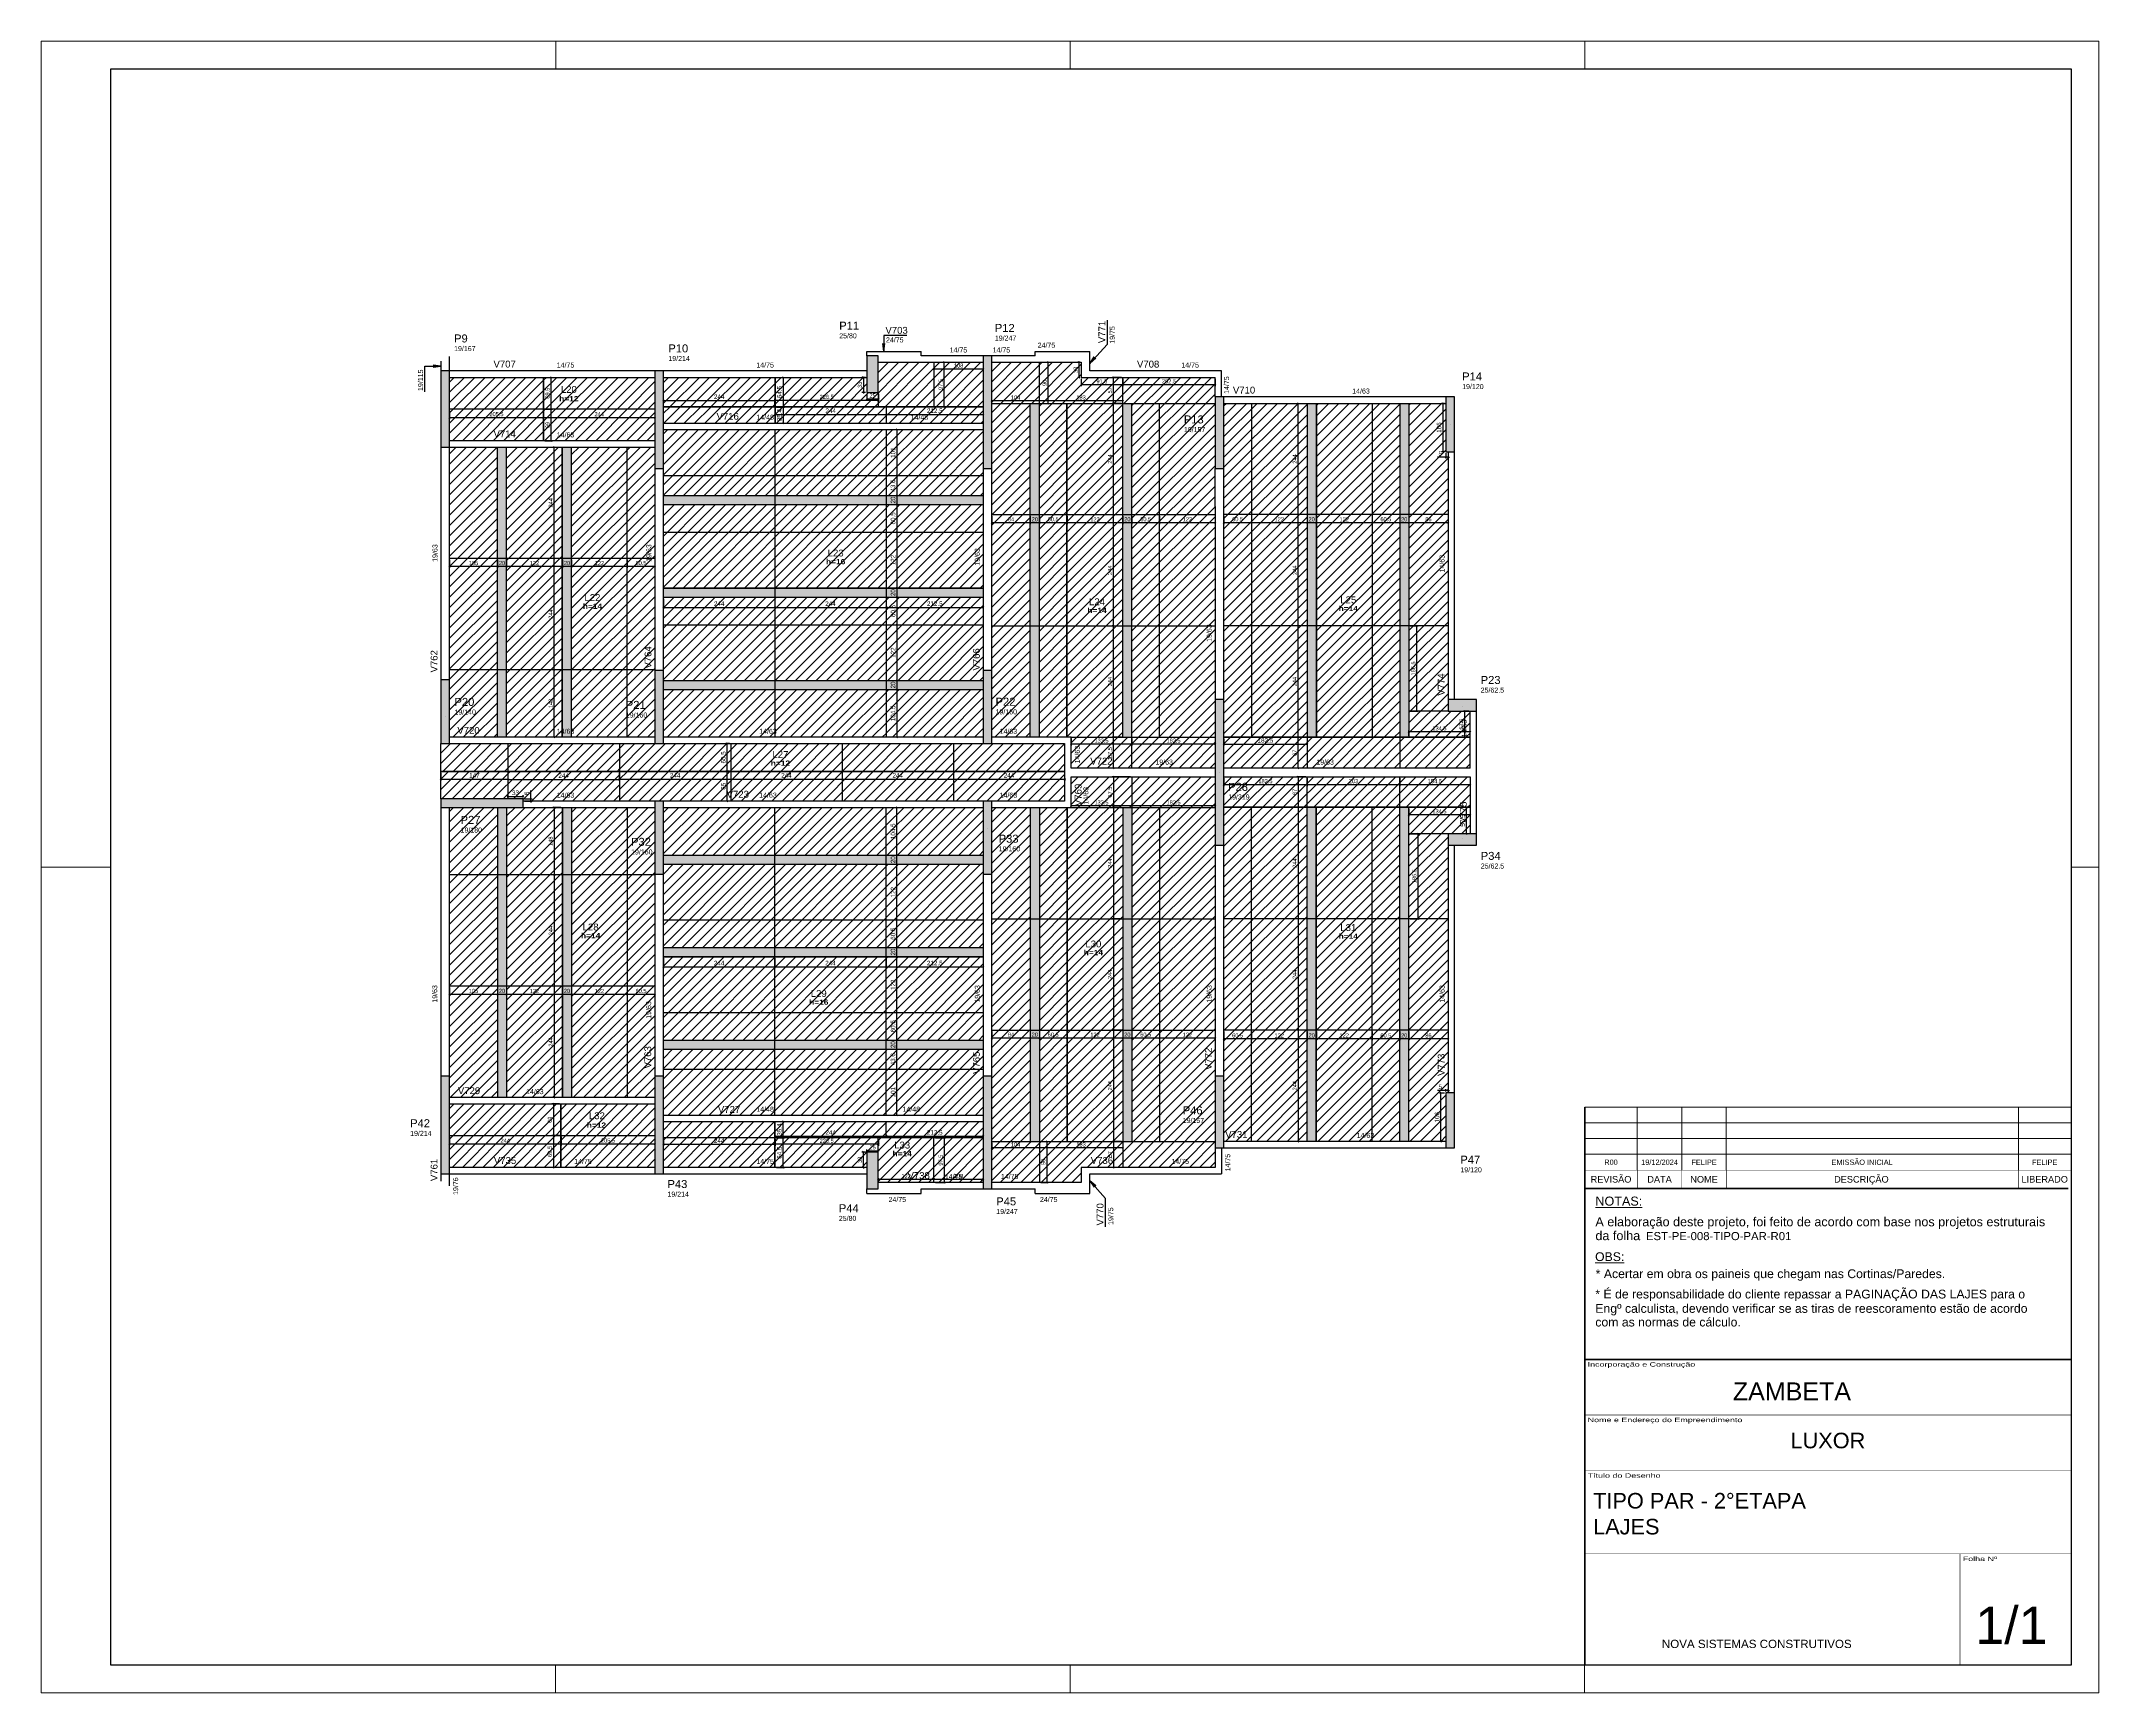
# Model space of a CAD drawing. Extents: x 4150 to 8661, y -614 to 3008.
import ezdxf
from ezdxf.enums import TextEntityAlignment as Align

# ---------------------------------------------------------------- set-up
doc = ezdxf.new("R2010")
doc.units = 0
doc.header["$PDMODE"] = 34
for name, color, linetype, lineweight in [('CARIMBO', 255, 'Continuous', 9), ('FOLHA', 255, 'Continuous', 5), ('Folhas', 255, 'Continuous', 9), ('Hachura', 251, 'Continuous', 9)]:
    doc.layers.add(name, color=color, linetype=linetype, lineweight=lineweight)
for name, color, linetype in [('COTA', 241, 'Continuous'), ('MTH-COTAS7', 31, 'Continuous'), ('MTH-DIM-PILAR', 3, 'Continuous'), ('MTH-DIM-VIGA', 3, 'Continuous'), ('MTH-FACE-VIGA', 7, 'Continuous'), ('MTH-PILAR-SEGUE', 5, 'Continuous'), ('MTH-SOMBRA25', 253, 'Continuous'), ('MTH-TIT1-PILAR', 5, 'Continuous'), ('MTH-TIT1-VIGA', 5, 'Continuous'), ('MTH-TXT-NEGRITO', 5, 'Continuous'), ('Painéis', 200, 'Continuous')]:
    doc.layers.add(name, color=color, linetype=linetype)
doc.styles.add('ARIAL', font='arial.ttf')
doc.styles.add('COTA TECNICA', font='techl___.ttf', dxfattribs={"height": 10})
doc.styles.add('COTA TECNICA-50', font='techl___.ttf', dxfattribs={"height": 9})
doc.styles.add('Tecnologia', font='')
doc.styles.add('TQS_ARIAL', font='arial.ttf')
doc.styles.add('TQS_ARIAL_BLACK', font='ariblk.ttf')
doc.styles.add('VERDANA', font='verdana.ttf', dxfattribs={"oblique": 15})
doc.styles.get('Tecnologia').set_extended_font_data('Forgotten Futurist')
doc.dimstyles.new('COTA PAINEL-50', dxfattribs={"dimtxt": 9, "dimasz": 3, "dimexe": 3, "dimexo": 3, "dimgap": 3, "dimtad": 1, "dimdec": 1, "dimzin": 12, "dimdsep": 46, "dimtxsty": 'COTA TECNICA-50', "dimblk1": 'OBLIQUE', "dimblk2": 'OBLIQUE', "dimsah": 1, "dimcen": 0.9, "dimclrd": 4, "dimclre": 4, "dimclrt": 240, "dimadec": 1, "dimazin": 3, "dimtfac": 1, "dimtdec": 1, "dimtmove": 0, "dimatfit": 3, "dimfxl": 1, "dimtolj": 1, "dimtzin": 12, "dimarcsym": 0})
doc.dimstyles.new('PAINEL', dxfattribs={"dimtxt": 10, "dimasz": 3, "dimexe": 3, "dimexo": 3, "dimgap": 3, "dimtad": 1, "dimdec": 1, "dimzin": 12, "dimdsep": 46, "dimtxsty": 'COTA TECNICA', "dimblk1": 'OBLIQUE', "dimblk2": 'OBLIQUE', "dimsah": 1, "dimcen": 0.9, "dimclrd": 4, "dimclre": 4, "dimclrt": 240, "dimadec": 1, "dimazin": 3, "dimtfac": 1, "dimtdec": 1, "dimtmove": 0, "dimatfit": 3, "dimfxl": 1, "dimtolj": 1, "dimtzin": 12, "dimarcsym": 0})
pattern_1 = [(45, (-10.166, -123.933), (-11.22532, 11.22532), [])]

# ---------------------------------------------------------------- blocks, each defined once
blk = doc.blocks.new('Carimbo Laje')
at = {"layer": 'CARIMBO', "color": 30}
for points, const_width in [([(124981.9, 144853.7), (123684.7, 144853.7), (123684.7, 144038.4)], 4.45), ([(123684.7, 144705.5), (124981.9, 144705.5)], 1.48), ([(123684.7, 144557.3), (124981.9, 144557.3)], 1.48), ([(123684.7, 144334.9), (124981.9, 144334.9)], 1.48), ([(124685.4, 144038.4), (124685.4, 144334.9)], 1.48), ([(123684.7, 144038.4), (124981.9, 144038.4)], 1.48)]:
    blk.add_lwpolyline(points, dxfattribs=dict(at, const_width=const_width))
at = {"color": 0, "linetype": 'Continuous', "ltscale": 5, "style": 'ARIAL'}
blk.add_text('NOVA SISTEMAS CONSTRUTIVOS', height=22.118, dxfattribs=at).set_placement((123890.4, 144083.7))
at = {"color": 7, "style": 'ARIAL'}
blk.add_attdef('INCORPORAÇÃO_E_CONTRUÇÃO', text='', height=45.7, dxfattribs=at).set_placement((124364.7, 144777.9), align=Align.MIDDLE_CENTER)
blk.add_attdef('NOME_DA_OBRA', text='', height=41.5, dxfattribs=at).set_placement((124333.3, 144616.6), align=Align.CENTER)
for tag, p in [('PAVIMENTO', (123706.9, 144455.9)), ('TIPO_DE_PROJETO', (123706.9, 144386.8))]:
    blk.add_attdef(tag, p, '', height=41.5, dxfattribs=at)
at = {"color": 7, "style": 'ARIAL', "oblique": 10}
blk.add_attdef('FOLHA_Nº', text='', height=111.2, dxfattribs=at).set_placement((124832.8, 144149.1), align=Align.CENTER)
at = {"layer": 'CARIMBO', "color": 7, "style": 'VERDANA'}
blk.add_attdef('ENDEREÇO', text='', height=14.8, dxfattribs=at).set_placement((124333.3, 144572.1), align=Align.CENTER)
at = {"layer": 'Folhas', "style": 'Tecnologia', "width": 1.5}
for s, p in [('Incorporação e Construção', (123692.5, 144846.3)), ('Nome e Endereço do Empreendimento', (123692.5, 144698.1)), ('Título do Desenho', (123692.5, 144549.8)), ('Folha Nº', (124693.1, 144327.5))]:
    blk.add_text(s, height=11.86, dxfattribs=at).set_placement(p, align=Align.TOP_LEFT)
blk = doc.blocks.new('Revisão Carimbo')
at = {"color": 30}
for p, q in [((0, 155), (925, 155)), ((0, 125), (925, 125)), ((100, 35), (100, 155)), ((184.66, 35), (184.66, 155)), ((269.32, 35), (269.32, 155)), ((825, 35), (825, 155)), ((0, 95), (925, 95)), ((0, 65), (925, 65))]:
    blk.add_line(p, q, dxfattribs=at)
for points, const_width in [([(0, 0), (0, 155)], 3), ([(0, 0), (920, 0)], 3), ([(0, 35), (925, 35)], 1), ([(100, 35), (100, 0)], 1), ([(184.66, 35), (184.66, 0)], 1), ([(269.32, 35), (269.32, 0)], 1), ([(825, 35), (825, 0)], 1)]:
    blk.add_lwpolyline(points, dxfattribs=dict(at, const_width=const_width))
at = {"color": 7, "style": 'ARIAL'}
for s, p in [('REVISÃO', (50, 17.5)), ('DATA', (142.33, 17.5)), ('NOME', (226.99, 17.5)), ('DESCRIÇÃO', (526.27, 17.5)), ('LIBERADO', (875, 17.5))]:
    blk.add_text(s, height=12.5, dxfattribs=at).set_placement(p, align=Align.MIDDLE_CENTER)
at = {"layer": 'CARIMBO', "color": 7, "style": 'ARIAL'}
for tag, p in [('REVISÃO_03', (50, 140)), ('REVISÃO_02', (50, 110)), ('DATA', (142.33, 140)), ('NOME', (226.99, 140)), ('LIBERADO', (875, 140)), ('REVISÃO_01', (50, 80)), ('DATA', (142.33, 110)), ('DATA', (142.33, 80)), ('NOME', (226.99, 110)), ('NOME', (226.99, 80)), ('LIBERADO', (875, 110)), ('LIBERADO', (875, 80)), ('REVISÃO_00', (50, 50)), ('DATA', (142.33, 50)), ('NOME', (226.99, 50)), ('LIBERADO', (875, 50))]:
    blk.add_attdef(tag, text='', height=10, dxfattribs=at).set_placement(p, align=Align.MIDDLE_CENTER)
for p in [(279.32, 140), (279.32, 110), (279.32, 80), (279.32, 50)]:
    blk.add_attdef('DESCRIÇÃO', text='', height=10, dxfattribs=at).set_placement(p, align=Align.MIDDLE_LEFT)
blk = doc.blocks.new('_Oblique')
at = {"color": 0, "linetype": 'ByBlock', "lineweight": -2}
blk.add_line((-0.5, -0.5), (0.5, 0.5), dxfattribs=at)
blk = doc.blocks.new('*D627')
at = {"layer": 'COTA', "color": 4, "lineweight": -2, "transparency": 16777216}
for p, q in [((5435.1, 1870.5), (5435.1, 1852.7)), ((5495.6, 1855.7), (5435.1, 1855.7)), ((5495.6, 1870.5), (5495.6, 1852.7))]:
    blk.add_line(p, q, dxfattribs=at)
at = {"layer": 'Defpoints', "color": 0, "transparency": 16777216}
for p in [(5435.1, 1873.5), (5435.1, 1855.7), (5495.6, 1873.5)]:
    blk.add_point(p, dxfattribs=at)
at = {"layer": 'COTA', "color": 4, "lineweight": -2, "transparency": 16777216, "xscale": 3, "yscale": 3, "zscale": 3, "rotation": 180}
blk.add_blockref('_Oblique', (5435.1, 1855.7), dxfattribs=at)
at = {"layer": 'COTA', "color": 4, "lineweight": -2, "transparency": 16777216, "xscale": 3, "yscale": 3, "zscale": 3}
blk.add_blockref('_Oblique', (5495.6, 1855.7), dxfattribs=at)
at = {"layer": 'COTA', "color": 240, "transparency": 16777216, "insert": (5465.3, 1863.3), "char_height": 9, "attachment_point": 5, "style": 'COTA TECNICA-50'}
blk.add_mtext('\\A1;60.5', dxfattribs=at)
blk = doc.blocks.new('*D628')
at = {"layer": 'COTA', "color": 4, "lineweight": -2, "transparency": 16777216}
for p, q in [((5313.1, 1870.5), (5313.1, 1852.7)), ((5435.1, 1855.7), (5313.1, 1855.7)), ((5435.1, 1870.5), (5435.1, 1852.7))]:
    blk.add_line(p, q, dxfattribs=at)
at = {"layer": 'Defpoints', "color": 0, "transparency": 16777216}
for p in [(5313.1, 1873.5), (5313.1, 1855.7), (5435.1, 1873.5)]:
    blk.add_point(p, dxfattribs=at)
at = {"layer": 'COTA', "color": 4, "lineweight": -2, "transparency": 16777216, "xscale": 3, "yscale": 3, "zscale": 3, "rotation": 180}
blk.add_blockref('_Oblique', (5313.1, 1855.7), dxfattribs=at)
at = {"layer": 'COTA', "color": 4, "lineweight": -2, "transparency": 16777216, "xscale": 3, "yscale": 3, "zscale": 3}
blk.add_blockref('_Oblique', (5435.1, 1855.7), dxfattribs=at)
at = {"layer": 'COTA', "color": 240, "transparency": 16777216, "insert": (5374.1, 1863.2), "char_height": 9, "attachment_point": 5, "style": 'COTA TECNICA-50'}
blk.add_mtext('\\A1;122', dxfattribs=at)
blk = doc.blocks.new('*D629')
at = {"layer": 'COTA', "color": 4, "lineweight": -2, "transparency": 16777216}
for p, q in [((5293.1, 1870.5), (5293.1, 1852.7)), ((5313.1, 1855.7), (5293.1, 1855.7)), ((5313.1, 1870.5), (5313.1, 1852.7))]:
    blk.add_line(p, q, dxfattribs=at)
at = {"layer": 'Defpoints', "color": 0, "transparency": 16777216}
for p in [(5293.1, 1873.5), (5293.1, 1855.7), (5313.1, 1873.5)]:
    blk.add_point(p, dxfattribs=at)
at = {"layer": 'COTA', "color": 4, "lineweight": -2, "transparency": 16777216, "xscale": 3, "yscale": 3, "zscale": 3, "rotation": 180}
blk.add_blockref('_Oblique', (5293.1, 1855.7), dxfattribs=at)
at = {"layer": 'COTA', "color": 4, "lineweight": -2, "transparency": 16777216, "xscale": 3, "yscale": 3, "zscale": 3}
blk.add_blockref('_Oblique', (5313.1, 1855.7), dxfattribs=at)
at = {"layer": 'COTA', "color": 240, "transparency": 16777216, "insert": (5303.1, 1863.3), "char_height": 9, "attachment_point": 5, "style": 'COTA TECNICA-50'}
blk.add_mtext('\\A1;20', dxfattribs=at)
blk = doc.blocks.new('*D630')
at = {"layer": 'COTA', "color": 4, "lineweight": -2, "transparency": 16777216}
for p, q in [((5170.6, 1870.5), (5170.6, 1852.7)), ((5292.6, 1855.7), (5170.6, 1855.7)), ((5292.6, 1870.5), (5292.6, 1852.7))]:
    blk.add_line(p, q, dxfattribs=at)
at = {"layer": 'Defpoints', "color": 0, "transparency": 16777216}
for p in [(5170.6, 1873.5), (5170.6, 1855.7), (5292.6, 1873.5)]:
    blk.add_point(p, dxfattribs=at)
at = {"layer": 'COTA', "color": 4, "lineweight": -2, "transparency": 16777216, "xscale": 3, "yscale": 3, "zscale": 3, "rotation": 180}
blk.add_blockref('_Oblique', (5170.6, 1855.7), dxfattribs=at)
at = {"layer": 'COTA', "color": 4, "lineweight": -2, "transparency": 16777216, "xscale": 3, "yscale": 3, "zscale": 3}
blk.add_blockref('_Oblique', (5292.6, 1855.7), dxfattribs=at)
at = {"layer": 'COTA', "color": 240, "transparency": 16777216, "insert": (5231.6, 1863.2), "char_height": 9, "attachment_point": 5, "style": 'COTA TECNICA-50'}
blk.add_mtext('\\A1;122', dxfattribs=at)
blk = doc.blocks.new('*D631')
at = {"layer": 'COTA', "color": 4, "lineweight": -2, "transparency": 16777216}
for p, q in [((5150.6, 1870.5), (5150.6, 1852.7)), ((5170.6, 1855.7), (5150.6, 1855.7)), ((5170.6, 1870.5), (5170.6, 1852.7))]:
    blk.add_line(p, q, dxfattribs=at)
at = {"layer": 'Defpoints', "color": 0, "transparency": 16777216}
for p in [(5150.6, 1873.5), (5150.6, 1855.7), (5170.6, 1873.5)]:
    blk.add_point(p, dxfattribs=at)
at = {"layer": 'COTA', "color": 4, "lineweight": -2, "transparency": 16777216, "xscale": 3, "yscale": 3, "zscale": 3, "rotation": 180}
blk.add_blockref('_Oblique', (5150.6, 1855.7), dxfattribs=at)
at = {"layer": 'COTA', "color": 4, "lineweight": -2, "transparency": 16777216, "xscale": 3, "yscale": 3, "zscale": 3}
blk.add_blockref('_Oblique', (5170.6, 1855.7), dxfattribs=at)
at = {"layer": 'COTA', "color": 240, "transparency": 16777216, "insert": (5160.6, 1863.3), "char_height": 9, "attachment_point": 5, "style": 'COTA TECNICA-50'}
blk.add_mtext('\\A1;20', dxfattribs=at)
blk = doc.blocks.new('*D632')
at = {"layer": 'COTA', "color": 4, "lineweight": -2, "transparency": 16777216}
for p, q in [((5045.6, 1870.5), (5045.6, 1852.7)), ((5150.6, 1855.7), (5045.6, 1855.7)), ((5150.6, 1870.5), (5150.6, 1852.7))]:
    blk.add_line(p, q, dxfattribs=at)
at = {"layer": 'Defpoints', "color": 0, "transparency": 16777216}
for p in [(5045.6, 1873.5), (5045.6, 1855.7), (5150.6, 1873.5)]:
    blk.add_point(p, dxfattribs=at)
at = {"layer": 'COTA', "color": 4, "lineweight": -2, "transparency": 16777216, "xscale": 3, "yscale": 3, "zscale": 3, "rotation": 180}
blk.add_blockref('_Oblique', (5045.6, 1855.7), dxfattribs=at)
at = {"layer": 'COTA', "color": 4, "lineweight": -2, "transparency": 16777216, "xscale": 3, "yscale": 3, "zscale": 3}
blk.add_blockref('_Oblique', (5150.6, 1855.7), dxfattribs=at)
at = {"layer": 'COTA', "color": 240, "transparency": 16777216, "insert": (5098.1, 1863.3), "char_height": 9, "attachment_point": 5, "style": 'COTA TECNICA-50'}
blk.add_mtext('\\A1;105', dxfattribs=at)
blk = doc.blocks.new('*D633')
at = {"layer": 'COTA', "color": 4, "lineweight": -2, "transparency": 16777216}
for p, q in [((5289.6, 1629.5), (5271.9, 1629.5)), ((5274.9, 1481.5), (5274.9, 1629.5)), ((5289.6, 1481.5), (5271.9, 1481.5))]:
    blk.add_line(p, q, dxfattribs=at)
at = {"layer": 'Defpoints', "color": 0, "transparency": 16777216}
for p in [(5274.9, 1629.5), (5292.6, 1629.5), (5292.6, 1481.5)]:
    blk.add_point(p, dxfattribs=at)
at = {"layer": 'COTA', "color": 4, "lineweight": -2, "transparency": 16777216, "xscale": 3, "yscale": 3, "zscale": 3}
for p, rotation in [((5274.9, 1629.5), 90), ((5274.9, 1481.5), 270)]:
    blk.add_blockref('_Oblique', p, dxfattribs=dict(at, rotation=rotation))
at = {"layer": 'COTA', "color": 240, "transparency": 16777216, "insert": (5267.4, 1555.5), "char_height": 9, "attachment_point": 5, "rotation": 90, "style": 'COTA TECNICA-50'}
blk.add_mtext('\\A1;148', dxfattribs=at)
blk = doc.blocks.new('*D634')
at = {"layer": 'COTA', "color": 4, "lineweight": -2, "transparency": 16777216}
for p, q in [((5274.9, 1629.5), (5274.9, 1873.5)), ((5289.6, 1629.5), (5271.9, 1629.5))]:
    blk.add_line(p, q, dxfattribs=at)
at = {"layer": 'Defpoints', "color": 0, "transparency": 16777216}
for p in [(5274.9, 1873.5), (5274.9, 1873.5), (5292.6, 1629.5)]:
    blk.add_point(p, dxfattribs=at)
at = {"layer": 'COTA', "color": 4, "lineweight": -2, "transparency": 16777216, "xscale": 3, "yscale": 3, "zscale": 3}
for p, rotation in [((5274.9, 1873.5), 90), ((5274.9, 1629.5), 270)]:
    blk.add_blockref('_Oblique', p, dxfattribs=dict(at, rotation=rotation))
at = {"layer": 'COTA', "color": 240, "transparency": 16777216, "insert": (5267.4, 1751.5), "char_height": 9, "attachment_point": 5, "rotation": 90, "style": 'COTA TECNICA-50'}
blk.add_mtext('\\A1;244', dxfattribs=at)
blk = doc.blocks.new('*D635')
at = {"layer": 'COTA', "color": 4, "lineweight": -2, "transparency": 16777216}
blk.add_line((5274.9, 1873.5), (5274.9, 2117.5), dxfattribs=at)
at = {"layer": 'Defpoints', "color": 0, "transparency": 16777216}
for p in [(5274.9, 2117.5), (5274.9, 2117.5), (5274.9, 1873.5)]:
    blk.add_point(p, dxfattribs=at)
at = {"layer": 'COTA', "color": 4, "lineweight": -2, "transparency": 16777216, "xscale": 3, "yscale": 3, "zscale": 3}
for p, rotation in [((5274.9, 2117.5), 90), ((5274.9, 1873.5), 270)]:
    blk.add_blockref('_Oblique', p, dxfattribs=dict(at, rotation=rotation))
at = {"layer": 'COTA', "color": 240, "transparency": 16777216, "insert": (5267.4, 1995.5), "char_height": 9, "attachment_point": 5, "rotation": 90, "style": 'COTA TECNICA-50'}
blk.add_mtext('\\A1;244', dxfattribs=at)
blk = doc.blocks.new('*D636')
at = {"layer": 'COTA', "color": 4, "lineweight": -2, "transparency": 16777216}
for p, q in [((5045.6, 2197.5), (5045.6, 2179.2)), ((5045.6, 2182.2), (5251.1, 2182.2)), ((5251.1, 2197.5), (5251.1, 2179.2))]:
    blk.add_line(p, q, dxfattribs=at)
at = {"layer": 'Defpoints', "color": 0, "transparency": 16777216}
for p in [(5045.6, 2200.5), (5251.1, 2200.5), (5251.1, 2182.2)]:
    blk.add_point(p, dxfattribs=at)
at = {"layer": 'COTA', "color": 4, "lineweight": -2, "transparency": 16777216, "xscale": 3, "yscale": 3, "zscale": 3, "rotation": 180}
blk.add_blockref('_Oblique', (5045.6, 2182.2), dxfattribs=at)
at = {"layer": 'COTA', "color": 4, "lineweight": -2, "transparency": 16777216, "xscale": 3, "yscale": 3, "zscale": 3}
blk.add_blockref('_Oblique', (5251.1, 2182.2), dxfattribs=at)
at = {"layer": 'COTA', "color": 240, "transparency": 16777216, "insert": (5148.3, 2189.8), "char_height": 9, "attachment_point": 5, "style": 'COTA TECNICA-50'}
blk.add_mtext('\\A1;205.5', dxfattribs=at)
blk = doc.blocks.new('*D637')
at = {"layer": 'COTA', "color": 4, "lineweight": -2, "transparency": 16777216}
for p, q in [((5251.6, 2197.5), (5251.6, 2179.2)), ((5251.6, 2182.2), (5495.6, 2182.2)), ((5495.6, 2197.5), (5495.6, 2179.2))]:
    blk.add_line(p, q, dxfattribs=at)
at = {"layer": 'Defpoints', "color": 0, "transparency": 16777216}
for p in [(5251.6, 2200.5), (5495.6, 2200.5), (5495.6, 2182.2)]:
    blk.add_point(p, dxfattribs=at)
at = {"layer": 'COTA', "color": 4, "lineweight": -2, "transparency": 16777216, "xscale": 3, "yscale": 3, "zscale": 3, "rotation": 180}
blk.add_blockref('_Oblique', (5251.6, 2182.2), dxfattribs=at)
at = {"layer": 'COTA', "color": 4, "lineweight": -2, "transparency": 16777216, "xscale": 3, "yscale": 3, "zscale": 3}
blk.add_blockref('_Oblique', (5495.6, 2182.2), dxfattribs=at)
at = {"layer": 'COTA', "color": 240, "transparency": 16777216, "insert": (5373.6, 2189.8), "char_height": 9, "attachment_point": 5, "style": 'COTA TECNICA-50'}
blk.add_mtext('\\A1;244', dxfattribs=at)
blk = doc.blocks.new('*D638')
at = {"layer": 'COTA', "color": 4, "lineweight": -2, "transparency": 16777216}
for p, q in [((5254.6, 2200.5), (5271, 2200.5)), ((5268, 2131.5), (5268, 2200.5)), ((5254.6, 2131.5), (5271, 2131.5))]:
    blk.add_line(p, q, dxfattribs=at)
at = {"layer": 'Defpoints', "color": 0, "transparency": 16777216}
for p in [(5251.6, 2200.5), (5268, 2200.5), (5251.6, 2131.5)]:
    blk.add_point(p, dxfattribs=at)
at = {"layer": 'COTA', "color": 4, "lineweight": -2, "transparency": 16777216, "xscale": 3, "yscale": 3, "zscale": 3}
for p, rotation in [((5268, 2200.5), 90), ((5268, 2131.5), 270)]:
    blk.add_blockref('_Oblique', p, dxfattribs=dict(at, rotation=rotation))
at = {"layer": 'COTA', "color": 240, "transparency": 16777216, "insert": (5260.4, 2166), "char_height": 9, "attachment_point": 5, "rotation": 90, "style": 'COTA TECNICA-50'}
blk.add_mtext('\\A1;69', dxfattribs=at)
blk = doc.blocks.new('*D639')
at = {"layer": 'COTA', "color": 4, "lineweight": -2, "transparency": 16777216}
for p, q in [((5254.6, 2270.5), (5271, 2270.5)), ((5268, 2201), (5268, 2270.5)), ((5254.6, 2201), (5271, 2201))]:
    blk.add_line(p, q, dxfattribs=at)
at = {"layer": 'Defpoints', "color": 0, "transparency": 16777216}
for p in [(5251.6, 2270.5), (5268, 2270.5), (5251.6, 2201)]:
    blk.add_point(p, dxfattribs=at)
at = {"layer": 'COTA', "color": 4, "lineweight": -2, "transparency": 16777216, "xscale": 3, "yscale": 3, "zscale": 3}
for p, rotation in [((5268, 2270.5), 90), ((5268, 2201), 270)]:
    blk.add_blockref('_Oblique', p, dxfattribs=dict(at, rotation=rotation))
at = {"layer": 'COTA', "color": 240, "transparency": 16777216, "insert": (5260.4, 2235.8), "char_height": 9, "attachment_point": 5, "rotation": 90, "style": 'COTA TECNICA-50'}
blk.add_mtext('\\A1;69.5', dxfattribs=at)
blk = doc.blocks.new('*D645')
at = {"layer": 'COTA', "color": 4, "lineweight": -2, "transparency": 16777216}
for p, q in [((5514.6, 1785), (5514.6, 1763.3)), ((5514.6, 1766.3), (5758.6, 1766.3)), ((5758.6, 1785), (5758.6, 1763.3))]:
    blk.add_line(p, q, dxfattribs=at)
at = {"layer": 'Defpoints', "color": 0, "transparency": 16777216}
for p in [(5514.6, 1788), (5758.6, 1788), (5758.6, 1766.3)]:
    blk.add_point(p, dxfattribs=at)
at = {"layer": 'COTA', "color": 4, "lineweight": -2, "transparency": 16777216, "xscale": 3, "yscale": 3, "zscale": 3, "rotation": 180}
blk.add_blockref('_Oblique', (5514.6, 1766.3), dxfattribs=at)
at = {"layer": 'COTA', "color": 4, "lineweight": -2, "transparency": 16777216, "xscale": 3, "yscale": 3, "zscale": 3}
blk.add_blockref('_Oblique', (5758.6, 1766.3), dxfattribs=at)
at = {"layer": 'COTA', "color": 240, "transparency": 16777216, "insert": (5636.6, 1774.4), "char_height": 10, "attachment_point": 5, "style": 'COTA TECNICA'}
blk.add_mtext('\\A1;244', dxfattribs=at)
blk = doc.blocks.new('*D646')
at = {"layer": 'COTA', "color": 4, "lineweight": -2, "transparency": 16777216}
for p, q in [((5758.6, 1785), (5758.6, 1763.3)), ((5758.6, 1766.3), (6002.6, 1766.3)), ((6002.6, 1785), (6002.6, 1763.3))]:
    blk.add_line(p, q, dxfattribs=at)
at = {"layer": 'Defpoints', "color": 0, "transparency": 16777216}
for p in [(5758.6, 1788), (6002.6, 1788), (6002.6, 1766.3)]:
    blk.add_point(p, dxfattribs=at)
at = {"layer": 'COTA', "color": 4, "lineweight": -2, "transparency": 16777216, "xscale": 3, "yscale": 3, "zscale": 3, "rotation": 180}
blk.add_blockref('_Oblique', (5758.6, 1766.3), dxfattribs=at)
at = {"layer": 'COTA', "color": 4, "lineweight": -2, "transparency": 16777216, "xscale": 3, "yscale": 3, "zscale": 3}
blk.add_blockref('_Oblique', (6002.6, 1766.3), dxfattribs=at)
at = {"layer": 'COTA', "color": 240, "transparency": 16777216, "insert": (5880.6, 1774.4), "char_height": 10, "attachment_point": 5, "style": 'COTA TECNICA'}
blk.add_mtext('\\A1;244', dxfattribs=at)
blk = doc.blocks.new('*D647')
at = {"layer": 'COTA', "color": 4, "lineweight": -2, "transparency": 16777216}
for p, q in [((6003.1, 1785), (6003.1, 1763.3)), ((6003.1, 1766.3), (6215.6, 1766.3)), ((6215.6, 1785), (6215.6, 1763.3))]:
    blk.add_line(p, q, dxfattribs=at)
at = {"layer": 'Defpoints', "color": 0, "transparency": 16777216}
for p in [(6003.1, 1788), (6215.6, 1788), (6215.6, 1766.3)]:
    blk.add_point(p, dxfattribs=at)
at = {"layer": 'COTA', "color": 4, "lineweight": -2, "transparency": 16777216, "xscale": 3, "yscale": 3, "zscale": 3, "rotation": 180}
blk.add_blockref('_Oblique', (6003.1, 1766.3), dxfattribs=at)
at = {"layer": 'COTA', "color": 4, "lineweight": -2, "transparency": 16777216, "xscale": 3, "yscale": 3, "zscale": 3}
blk.add_blockref('_Oblique', (6215.6, 1766.3), dxfattribs=at)
at = {"layer": 'COTA', "color": 240, "transparency": 16777216, "insert": (6109.3, 1774.4), "char_height": 10, "attachment_point": 5, "style": 'COTA TECNICA'}
blk.add_mtext('\\A1;212.5', dxfattribs=at)
blk = doc.blocks.new('*D653')
at = {"layer": 'COTA', "color": 4, "lineweight": -2, "transparency": 16777216}
for p, q in [((6006.1, 2156.1), (6029, 2156.1)), ((6026, 2156.1), (6026, 2055.1)), ((6006.1, 2055.1), (6029, 2055.1))]:
    blk.add_line(p, q, dxfattribs=at)
at = {"layer": 'Defpoints', "color": 0, "transparency": 16777216}
for p in [(6003.1, 2156.1), (6003.1, 2055.1), (6026, 2055.1)]:
    blk.add_point(p, dxfattribs=at)
at = {"layer": 'COTA', "color": 4, "lineweight": -2, "transparency": 16777216, "xscale": 3, "yscale": 3, "zscale": 3}
for p, rotation in [((6026, 2156.1), 90), ((6026, 2055.1), 270)]:
    blk.add_blockref('_Oblique', p, dxfattribs=dict(at, rotation=rotation))
at = {"layer": 'COTA', "color": 240, "transparency": 16777216, "insert": (6017.9, 2105.6), "char_height": 10, "attachment_point": 5, "rotation": 90, "style": 'COTA TECNICA'}
blk.add_mtext('\\A1;101', dxfattribs=at)
blk = doc.blocks.new('*D654')
at = {"layer": 'COTA', "color": 4, "lineweight": -2, "transparency": 16777216}
for p, q in [((6006.1, 2055.1), (6029, 2055.1)), ((6026, 2055.1), (6026, 2011.5)), ((6006.1, 2011.5), (6029, 2011.5))]:
    blk.add_line(p, q, dxfattribs=at)
at = {"layer": 'Defpoints', "color": 0, "transparency": 16777216}
for p in [(6003.1, 2055.1), (6003.1, 2011.5), (6026, 2011.5)]:
    blk.add_point(p, dxfattribs=at)
at = {"layer": 'COTA', "color": 4, "lineweight": -2, "transparency": 16777216, "xscale": 3, "yscale": 3, "zscale": 3}
for p, rotation in [((6026, 2055.1), 90), ((6026, 2011.5), 270)]:
    blk.add_blockref('_Oblique', p, dxfattribs=dict(at, rotation=rotation))
at = {"layer": 'COTA', "color": 240, "transparency": 16777216, "insert": (6017.7, 2033.3), "char_height": 10, "attachment_point": 5, "rotation": 90, "style": 'COTA TECNICA'}
blk.add_mtext('\\A1;43.6', dxfattribs=at)
blk = doc.blocks.new('*D655')
at = {"layer": 'COTA', "color": 4, "lineweight": -2, "transparency": 16777216}
for p, q in [((6006.1, 2011.5), (6029, 2011.5)), ((6006.1, 1991.5), (6029, 1991.5)), ((6026, 2011.5), (6026, 1991.5))]:
    blk.add_line(p, q, dxfattribs=at)
at = {"layer": 'Defpoints', "color": 0, "transparency": 16777216}
for p in [(6003.1, 2011.5), (6003.1, 1991.5), (6026, 1991.5)]:
    blk.add_point(p, dxfattribs=at)
at = {"layer": 'COTA', "color": 4, "lineweight": -2, "transparency": 16777216, "xscale": 3, "yscale": 3, "zscale": 3}
for p, rotation in [((6026, 2011.5), 90), ((6026, 1991.5), 270)]:
    blk.add_blockref('_Oblique', p, dxfattribs=dict(at, rotation=rotation))
at = {"layer": 'COTA', "color": 240, "transparency": 16777216, "insert": (6017.9, 2001.5), "char_height": 10, "attachment_point": 5, "rotation": 90, "style": 'COTA TECNICA'}
blk.add_mtext('\\A1;20', dxfattribs=at)
blk = doc.blocks.new('*D656')
at = {"layer": 'COTA', "color": 4, "lineweight": -2, "transparency": 16777216}
for p, q in [((6006.1, 1991.5), (6029, 1991.5)), ((6026, 1991.5), (6026, 1931)), ((6006.1, 1931), (6029, 1931))]:
    blk.add_line(p, q, dxfattribs=at)
at = {"layer": 'Defpoints', "color": 0, "transparency": 16777216}
for p in [(6003.1, 1991.5), (6003.1, 1931), (6026, 1931)]:
    blk.add_point(p, dxfattribs=at)
at = {"layer": 'COTA', "color": 4, "lineweight": -2, "transparency": 16777216, "xscale": 3, "yscale": 3, "zscale": 3}
for p, rotation in [((6026, 1991.5), 90), ((6026, 1931), 270)]:
    blk.add_blockref('_Oblique', p, dxfattribs=dict(at, rotation=rotation))
at = {"layer": 'COTA', "color": 240, "transparency": 16777216, "insert": (6017.9, 1961.3), "char_height": 10, "attachment_point": 5, "rotation": 90, "style": 'COTA TECNICA'}
blk.add_mtext('\\A1;60.5', dxfattribs=at)
blk = doc.blocks.new('*D657')
at = {"layer": 'COTA', "color": 4, "lineweight": -2, "transparency": 16777216}
for p, q in [((6006.1, 1931), (6029, 1931)), ((6026, 1931), (6026, 1809)), ((6006.1, 1809), (6029, 1809))]:
    blk.add_line(p, q, dxfattribs=at)
at = {"layer": 'Defpoints', "color": 0, "transparency": 16777216}
for p in [(6003.1, 1931), (6003.1, 1809), (6026, 1809)]:
    blk.add_point(p, dxfattribs=at)
at = {"layer": 'COTA', "color": 4, "lineweight": -2, "transparency": 16777216, "xscale": 3, "yscale": 3, "zscale": 3}
for p, rotation in [((6026, 1931), 90), ((6026, 1809), 270)]:
    blk.add_blockref('_Oblique', p, dxfattribs=dict(at, rotation=rotation))
at = {"layer": 'COTA', "color": 240, "transparency": 16777216, "insert": (6017.9, 1870), "char_height": 10, "attachment_point": 5, "rotation": 90, "style": 'COTA TECNICA'}
blk.add_mtext('\\A1;122', dxfattribs=at)
blk = doc.blocks.new('*D658')
at = {"layer": 'COTA', "color": 4, "lineweight": -2, "transparency": 16777216}
for p, q in [((6006.1, 1808.5), (6029, 1808.5)), ((6026, 1808.5), (6026, 1788.5)), ((6006.1, 1788.5), (6029, 1788.5))]:
    blk.add_line(p, q, dxfattribs=at)
at = {"layer": 'Defpoints', "color": 0, "transparency": 16777216}
for p in [(6003.1, 1808.5), (6003.1, 1788.5), (6026, 1788.5)]:
    blk.add_point(p, dxfattribs=at)
at = {"layer": 'COTA', "color": 4, "lineweight": -2, "transparency": 16777216, "xscale": 3, "yscale": 3, "zscale": 3}
for p, rotation in [((6026, 1808.5), 90), ((6026, 1788.5), 270)]:
    blk.add_blockref('_Oblique', p, dxfattribs=dict(at, rotation=rotation))
at = {"layer": 'COTA', "color": 240, "transparency": 16777216, "insert": (6017.9, 1798.5), "char_height": 10, "attachment_point": 5, "rotation": 90, "style": 'COTA TECNICA'}
blk.add_mtext('\\A1;20', dxfattribs=at)
blk = doc.blocks.new('*D659')
at = {"layer": 'COTA', "color": 4, "lineweight": -2, "transparency": 16777216}
for p, q in [((6006.1, 1788.5), (6029, 1788.5)), ((6026, 1788.5), (6026, 1728))]:
    blk.add_line(p, q, dxfattribs=at)
at = {"layer": 'Defpoints', "color": 0, "transparency": 16777216}
for p in [(6003.1, 1788.5), (6026, 1728), (6026, 1728)]:
    blk.add_point(p, dxfattribs=at)
at = {"layer": 'COTA', "color": 4, "lineweight": -2, "transparency": 16777216, "xscale": 3, "yscale": 3, "zscale": 3}
for p, rotation in [((6026, 1788.5), 90), ((6026, 1728), 270)]:
    blk.add_blockref('_Oblique', p, dxfattribs=dict(at, rotation=rotation))
at = {"layer": 'COTA', "color": 240, "transparency": 16777216, "insert": (6017.9, 1758.3), "char_height": 10, "attachment_point": 5, "rotation": 90, "style": 'COTA TECNICA'}
blk.add_mtext('\\A1;60.5', dxfattribs=at)
blk = doc.blocks.new('*D660')
at = {"layer": 'COTA', "color": 4, "lineweight": -2, "transparency": 16777216}
blk.add_line((6026, 1728), (6026, 1606), dxfattribs=at)
at = {"layer": 'Defpoints', "color": 0, "transparency": 16777216}
for p in [(6026, 1728), (6026, 1606), (6026, 1606)]:
    blk.add_point(p, dxfattribs=at)
at = {"layer": 'COTA', "color": 4, "lineweight": -2, "transparency": 16777216, "xscale": 3, "yscale": 3, "zscale": 3}
for p, rotation in [((6026, 1728), 90), ((6026, 1606), 270)]:
    blk.add_blockref('_Oblique', p, dxfattribs=dict(at, rotation=rotation))
at = {"layer": 'COTA', "color": 240, "transparency": 16777216, "insert": (6017.9, 1667), "char_height": 10, "attachment_point": 5, "rotation": 90, "style": 'COTA TECNICA'}
blk.add_mtext('\\A1;122', dxfattribs=at)
blk = doc.blocks.new('*D661')
at = {"layer": 'COTA', "color": 4, "lineweight": -2, "transparency": 16777216}
blk.add_line((6026, 1606), (6026, 1586), dxfattribs=at)
at = {"layer": 'Defpoints', "color": 0, "transparency": 16777216}
for p in [(6026, 1606), (6026, 1586), (6026, 1586)]:
    blk.add_point(p, dxfattribs=at)
at = {"layer": 'COTA', "color": 4, "lineweight": -2, "transparency": 16777216, "xscale": 3, "yscale": 3, "zscale": 3}
for p, rotation in [((6026, 1606), 90), ((6026, 1586), 270)]:
    blk.add_blockref('_Oblique', p, dxfattribs=dict(at, rotation=rotation))
at = {"layer": 'COTA', "color": 240, "transparency": 16777216, "insert": (6017.9, 1596), "char_height": 10, "attachment_point": 5, "rotation": 90, "style": 'COTA TECNICA'}
blk.add_mtext('\\A1;20', dxfattribs=at)
blk = doc.blocks.new('*D662')
at = {"layer": 'COTA', "color": 4, "lineweight": -2, "transparency": 16777216}
blk.add_line((6026, 1586), (6026, 1481.5), dxfattribs=at)
at = {"layer": 'Defpoints', "color": 0, "transparency": 16777216}
for p in [(6026, 1586), (6026, 1481.5), (6026, 1481.5)]:
    blk.add_point(p, dxfattribs=at)
at = {"layer": 'COTA', "color": 4, "lineweight": -2, "transparency": 16777216, "xscale": 3, "yscale": 3, "zscale": 3}
for p, rotation in [((6026, 1586), 90), ((6026, 1481.5), 270)]:
    blk.add_blockref('_Oblique', p, dxfattribs=dict(at, rotation=rotation))
at = {"layer": 'COTA', "color": 240, "transparency": 16777216, "insert": (6017.9, 1533.8), "char_height": 10, "attachment_point": 5, "rotation": 90, "style": 'COTA TECNICA'}
blk.add_mtext('\\A1;104.5', dxfattribs=at)
blk = doc.blocks.new('*D640')
at = {"layer": 'COTA', "color": 4, "lineweight": -2, "transparency": 16777216}
for p, q in [((5957.6, 2270.5), (5949.7, 2270.5)), ((5952.7, 2270.5), (5952.7, 2237.5)), ((5957.6, 2237.5), (5949.7, 2237.5))]:
    blk.add_line(p, q, dxfattribs=at)
at = {"layer": 'Defpoints', "color": 0, "transparency": 16777216}
for p in [(5960.6, 2270.5), (5952.7, 2237.5), (5960.6, 2237.5)]:
    blk.add_point(p, dxfattribs=at)
at = {"layer": 'COTA', "color": 4, "lineweight": -2, "transparency": 16777216, "xscale": 3, "yscale": 3, "zscale": 3}
for p, rotation in [((5952.7, 2270.5), 90), ((5952.7, 2237.5), 270)]:
    blk.add_blockref('_Oblique', p, dxfattribs=dict(at, rotation=rotation))
at = {"layer": 'COTA', "color": 240, "transparency": 16777216, "insert": (5945, 2254), "char_height": 9, "attachment_point": 5, "rotation": 90, "style": 'COTA TECNICA-50'}
blk.add_mtext('\\A1;33', dxfattribs=at)
blk = doc.blocks.new('*D641')
at = {"layer": 'COTA', "color": 4, "lineweight": -2, "transparency": 16777216}
for p, q in [((5960.6, 2234.5), (5960.6, 2220.1)), ((5960.6, 2223.1), (5985.6, 2223.1)), ((5985.6, 2234.5), (5985.6, 2220.1))]:
    blk.add_line(p, q, dxfattribs=at)
at = {"layer": 'Defpoints', "color": 0, "transparency": 16777216}
for p in [(5960.6, 2237.5), (5985.6, 2237.5), (5985.6, 2223.1)]:
    blk.add_point(p, dxfattribs=at)
at = {"layer": 'COTA', "color": 4, "lineweight": -2, "transparency": 16777216, "xscale": 3, "yscale": 3, "zscale": 3, "rotation": 180}
blk.add_blockref('_Oblique', (5960.6, 2223.1), dxfattribs=at)
at = {"layer": 'COTA', "color": 4, "lineweight": -2, "transparency": 16777216, "xscale": 3, "yscale": 3, "zscale": 3}
blk.add_blockref('_Oblique', (5985.6, 2223.1), dxfattribs=at)
at = {"layer": 'COTA', "color": 240, "transparency": 16777216, "insert": (5973.1, 2230.7), "char_height": 9, "attachment_point": 5, "style": 'COTA TECNICA-50'}
blk.add_mtext('\\A1;25', dxfattribs=at)
blk = doc.blocks.new('*D642')
at = {"layer": 'COTA', "color": 4, "lineweight": -2, "transparency": 16777216}
for p, q in [((6107.6, 2300.5), (6107.6, 2285.8)), ((6215.6, 2288.8), (6107.6, 2288.8)), ((6215.6, 2300.5), (6215.6, 2285.8))]:
    blk.add_line(p, q, dxfattribs=at)
at = {"layer": 'Defpoints', "color": 0, "transparency": 16777216}
for p in [(6107.6, 2303.5), (6215.6, 2303.5), (6107.6, 2288.8)]:
    blk.add_point(p, dxfattribs=at)
at = {"layer": 'COTA', "color": 4, "lineweight": -2, "transparency": 16777216, "xscale": 3, "yscale": 3, "zscale": 3, "rotation": 180}
blk.add_blockref('_Oblique', (6107.6, 2288.8), dxfattribs=at)
at = {"layer": 'COTA', "color": 4, "lineweight": -2, "transparency": 16777216, "xscale": 3, "yscale": 3, "zscale": 3}
blk.add_blockref('_Oblique', (6215.6, 2288.8), dxfattribs=at)
at = {"layer": 'COTA', "color": 240, "transparency": 16777216, "insert": (6161.6, 2296.5), "char_height": 9, "attachment_point": 5, "style": 'COTA TECNICA-50'}
blk.add_mtext('\\A1;108', dxfattribs=at)
blk = doc.blocks.new('*D643')
at = {"layer": 'COTA', "color": 4, "lineweight": -2, "transparency": 16777216}
for p, q in [((6110.6, 2303.5), (6133.1, 2303.5)), ((6130.1, 2206), (6130.1, 2303.5)), ((6110.6, 2206), (6133.1, 2206))]:
    blk.add_line(p, q, dxfattribs=at)
at = {"layer": 'Defpoints', "color": 0, "transparency": 16777216}
for p in [(6107.6, 2303.5), (6130.1, 2303.5), (6107.6, 2206)]:
    blk.add_point(p, dxfattribs=at)
at = {"layer": 'COTA', "color": 4, "lineweight": -2, "transparency": 16777216, "xscale": 3, "yscale": 3, "zscale": 3}
for p, rotation in [((6130.1, 2303.5), 90), ((6130.1, 2206), 270)]:
    blk.add_blockref('_Oblique', p, dxfattribs=dict(at, rotation=rotation))
at = {"layer": 'COTA', "color": 240, "transparency": 16777216, "insert": (6122.5, 2254.8), "char_height": 9, "attachment_point": 5, "rotation": 90, "style": 'COTA TECNICA-50'}
blk.add_mtext('\\A1;97.5', dxfattribs=at)
blk = doc.blocks.new('*D644')
at = {"layer": 'COTA', "color": 4, "lineweight": -2, "transparency": 16777216}
for p, q in [((5759.1, 2209), (5759.1, 2223.1)), ((5985.6, 2220.1), (5759.1, 2220.1)), ((5985.6, 2209), (5985.6, 2223.1))]:
    blk.add_line(p, q, dxfattribs=at)
at = {"layer": 'Defpoints', "color": 0, "transparency": 16777216}
for p in [(5759.1, 2220.1), (5759.1, 2206), (5985.6, 2206)]:
    blk.add_point(p, dxfattribs=at)
at = {"layer": 'COTA', "color": 4, "lineweight": -2, "transparency": 16777216, "xscale": 3, "yscale": 3, "zscale": 3, "rotation": 180}
blk.add_blockref('_Oblique', (5759.1, 2220.1), dxfattribs=at)
at = {"layer": 'COTA', "color": 4, "lineweight": -2, "transparency": 16777216, "xscale": 3, "yscale": 3, "zscale": 3}
blk.add_blockref('_Oblique', (5985.6, 2220.1), dxfattribs=at)
at = {"layer": 'COTA', "color": 240, "transparency": 16777216, "insert": (5872.3, 2227.7), "char_height": 9, "attachment_point": 5, "style": 'COTA TECNICA-50'}
blk.add_mtext('\\A1;226.5', dxfattribs=at)
blk = doc.blocks.new('*D648')
at = {"layer": 'COTA', "color": 4, "lineweight": -2, "transparency": 16777216}
for p, q in [((5514.6, 2209), (5514.6, 2223.1)), ((5514.6, 2220.1), (5758.6, 2220.1)), ((5758.6, 2209), (5758.6, 2223.1))]:
    blk.add_line(p, q, dxfattribs=at)
at = {"layer": 'Defpoints', "color": 0, "transparency": 16777216}
for p in [(5758.6, 2220.1), (5514.6, 2206), (5758.6, 2206)]:
    blk.add_point(p, dxfattribs=at)
at = {"layer": 'COTA', "color": 4, "lineweight": -2, "transparency": 16777216, "xscale": 3, "yscale": 3, "zscale": 3, "rotation": 180}
blk.add_blockref('_Oblique', (5514.6, 2220.1), dxfattribs=at)
at = {"layer": 'COTA', "color": 4, "lineweight": -2, "transparency": 16777216, "xscale": 3, "yscale": 3, "zscale": 3}
blk.add_blockref('_Oblique', (5758.6, 2220.1), dxfattribs=at)
at = {"layer": 'COTA', "color": 240, "transparency": 16777216, "insert": (5636.6, 2228.2), "char_height": 10, "attachment_point": 5, "style": 'COTA TECNICA'}
blk.add_mtext('\\A1;244', dxfattribs=at)
blk = doc.blocks.new('*D649')
at = {"layer": 'COTA', "color": 4, "lineweight": -2, "transparency": 16777216}
for p, q in [((5762.1, 2270.5), (5779.9, 2270.5)), ((5776.9, 2270.5), (5776.9, 2206)), ((5762.1, 2206), (5779.9, 2206))]:
    blk.add_line(p, q, dxfattribs=at)
at = {"layer": 'Defpoints', "color": 0, "transparency": 16777216}
for p in [(5759.1, 2270.5), (5759.1, 2206), (5776.9, 2206)]:
    blk.add_point(p, dxfattribs=at)
at = {"layer": 'COTA', "color": 4, "lineweight": -2, "transparency": 16777216, "xscale": 3, "yscale": 3, "zscale": 3}
for p, rotation in [((5776.9, 2270.5), 90), ((5776.9, 2206), 270)]:
    blk.add_blockref('_Oblique', p, dxfattribs=dict(at, rotation=rotation))
at = {"layer": 'COTA', "color": 240, "transparency": 16777216, "insert": (5768.7, 2238.3), "char_height": 10, "attachment_point": 5, "rotation": 90, "style": 'COTA TECNICA'}
blk.add_mtext('\\A1;64.5', dxfattribs=at)
blk = doc.blocks.new('*D650')
at = {"layer": 'COTA', "color": 4, "lineweight": -2, "transparency": 16777216}
for p, q in [((5762.1, 2205.5), (5779.9, 2205.5)), ((5762.1, 2170.1), (5779.9, 2170.1)), ((5776.9, 2205.5), (5776.9, 2170.1))]:
    blk.add_line(p, q, dxfattribs=at)
at = {"layer": 'Defpoints', "color": 0, "transparency": 16777216}
for p in [(5759.1, 2205.5), (5759.1, 2170.1), (5776.9, 2170.1)]:
    blk.add_point(p, dxfattribs=at)
at = {"layer": 'COTA', "color": 4, "lineweight": -2, "transparency": 16777216, "xscale": 3, "yscale": 3, "zscale": 3}
for p, rotation in [((5776.9, 2205.5), 90), ((5776.9, 2170.1), 270)]:
    blk.add_blockref('_Oblique', p, dxfattribs=dict(at, rotation=rotation))
at = {"layer": 'COTA', "color": 240, "transparency": 16777216, "insert": (5768.6, 2187.8), "char_height": 10, "attachment_point": 5, "rotation": 90, "style": 'COTA TECNICA'}
blk.add_mtext('\\A1;35.4', dxfattribs=at)
blk = doc.blocks.new('*D651')
at = {"layer": 'COTA', "color": 4, "lineweight": -2, "transparency": 16777216}
for p, q in [((5759.1, 2202.5), (5759.1, 2186.3)), ((5759.1, 2189.3), (6003.1, 2189.3)), ((6003.1, 2202.5), (6003.1, 2186.3))]:
    blk.add_line(p, q, dxfattribs=at)
at = {"layer": 'Defpoints', "color": 0, "transparency": 16777216}
for p in [(5759.1, 2205.5), (6003.1, 2205.5), (6003.1, 2189.3)]:
    blk.add_point(p, dxfattribs=at)
at = {"layer": 'COTA', "color": 4, "lineweight": -2, "transparency": 16777216, "xscale": 3, "yscale": 3, "zscale": 3, "rotation": 180}
blk.add_blockref('_Oblique', (5759.1, 2189.3), dxfattribs=at)
at = {"layer": 'COTA', "color": 4, "lineweight": -2, "transparency": 16777216, "xscale": 3, "yscale": 3, "zscale": 3}
blk.add_blockref('_Oblique', (6003.1, 2189.3), dxfattribs=at)
at = {"layer": 'COTA', "color": 240, "transparency": 16777216, "insert": (5881.1, 2197.4), "char_height": 10, "attachment_point": 5, "style": 'COTA TECNICA'}
blk.add_mtext('\\A1;244', dxfattribs=at)
blk = doc.blocks.new('*D652')
at = {"layer": 'COTA', "color": 4, "lineweight": -2, "transparency": 16777216}
for p, q in [((6003.1, 2202.5), (6003.1, 2186.3)), ((6003.1, 2189.3), (6215.6, 2189.3)), ((6215.6, 2202.5), (6215.6, 2186.3))]:
    blk.add_line(p, q, dxfattribs=at)
at = {"layer": 'Defpoints', "color": 0, "transparency": 16777216}
for p in [(6003.1, 2205.5), (6215.6, 2205.5), (6215.6, 2189.3)]:
    blk.add_point(p, dxfattribs=at)
at = {"layer": 'COTA', "color": 4, "lineweight": -2, "transparency": 16777216, "xscale": 3, "yscale": 3, "zscale": 3, "rotation": 180}
blk.add_blockref('_Oblique', (6003.1, 2189.3), dxfattribs=at)
at = {"layer": 'COTA', "color": 4, "lineweight": -2, "transparency": 16777216, "xscale": 3, "yscale": 3, "zscale": 3}
blk.add_blockref('_Oblique', (6215.6, 2189.3), dxfattribs=at)
at = {"layer": 'COTA', "color": 240, "transparency": 16777216, "insert": (6109.3, 2197.5), "char_height": 10, "attachment_point": 5, "style": 'COTA TECNICA'}
blk.add_mtext('\\A1;212.5', dxfattribs=at)
blk = doc.blocks.new('*D667')
at = {"layer": 'COTA', "color": 4, "lineweight": -2, "transparency": 16777216}
for p, q in [((6602.1, 1966.5), (6602.1, 1948.8)), ((6724.1, 1951.8), (6602.1, 1951.8)), ((6724.1, 1966.5), (6724.1, 1948.8))]:
    blk.add_line(p, q, dxfattribs=at)
at = {"layer": 'Defpoints', "color": 0, "transparency": 16777216}
for p in [(6602.1, 1969.5), (6602.1, 1951.8), (6724.1, 1969.5)]:
    blk.add_point(p, dxfattribs=at)
at = {"layer": 'COTA', "color": 4, "lineweight": -2, "transparency": 16777216, "xscale": 3, "yscale": 3, "zscale": 3, "rotation": 180}
blk.add_blockref('_Oblique', (6602.1, 1951.8), dxfattribs=at)
at = {"layer": 'COTA', "color": 4, "lineweight": -2, "transparency": 16777216, "xscale": 3, "yscale": 3, "zscale": 3}
blk.add_blockref('_Oblique', (6724.1, 1951.8), dxfattribs=at)
at = {"layer": 'COTA', "color": 240, "transparency": 16777216, "insert": (6663.1, 1959.4), "char_height": 9, "attachment_point": 5, "style": 'COTA TECNICA-50'}
blk.add_mtext('\\A1;122', dxfattribs=at)
blk = doc.blocks.new('*D668')
at = {"layer": 'COTA', "color": 4, "lineweight": -2, "transparency": 16777216}
for p, q in [((6541.6, 1966.5), (6541.6, 1948.8)), ((6602.1, 1951.8), (6541.6, 1951.8)), ((6602.1, 1966.5), (6602.1, 1948.8))]:
    blk.add_line(p, q, dxfattribs=at)
at = {"layer": 'Defpoints', "color": 0, "transparency": 16777216}
for p in [(6541.6, 1969.5), (6541.6, 1951.8), (6602.1, 1969.5)]:
    blk.add_point(p, dxfattribs=at)
at = {"layer": 'COTA', "color": 4, "lineweight": -2, "transparency": 16777216, "xscale": 3, "yscale": 3, "zscale": 3, "rotation": 180}
blk.add_blockref('_Oblique', (6541.6, 1951.8), dxfattribs=at)
at = {"layer": 'COTA', "color": 4, "lineweight": -2, "transparency": 16777216, "xscale": 3, "yscale": 3, "zscale": 3}
blk.add_blockref('_Oblique', (6602.1, 1951.8), dxfattribs=at)
at = {"layer": 'COTA', "color": 240, "transparency": 16777216, "insert": (6571.8, 1959.4), "char_height": 9, "attachment_point": 5, "style": 'COTA TECNICA-50'}
blk.add_mtext('\\A1;60.5', dxfattribs=at)
blk = doc.blocks.new('*D669')
at = {"layer": 'COTA', "color": 4, "lineweight": -2, "transparency": 16777216}
for p, q in [((6521.6, 1966.5), (6521.6, 1948.8)), ((6541.6, 1951.8), (6521.6, 1951.8)), ((6541.6, 1966.5), (6541.6, 1948.8))]:
    blk.add_line(p, q, dxfattribs=at)
at = {"layer": 'Defpoints', "color": 0, "transparency": 16777216}
for p in [(6521.6, 1969.5), (6521.6, 1951.8), (6541.6, 1969.5)]:
    blk.add_point(p, dxfattribs=at)
at = {"layer": 'COTA', "color": 4, "lineweight": -2, "transparency": 16777216, "xscale": 3, "yscale": 3, "zscale": 3, "rotation": 180}
blk.add_blockref('_Oblique', (6521.6, 1951.8), dxfattribs=at)
at = {"layer": 'COTA', "color": 4, "lineweight": -2, "transparency": 16777216, "xscale": 3, "yscale": 3, "zscale": 3}
blk.add_blockref('_Oblique', (6541.6, 1951.8), dxfattribs=at)
at = {"layer": 'COTA', "color": 240, "transparency": 16777216, "insert": (6531.6, 1959.4), "char_height": 9, "attachment_point": 5, "style": 'COTA TECNICA-50'}
blk.add_mtext('\\A1;20', dxfattribs=at)
blk = doc.blocks.new('*D670')
at = {"layer": 'COTA', "color": 4, "lineweight": -2, "transparency": 16777216}
for p, q in [((6399.6, 1966.5), (6399.6, 1948.8)), ((6521.6, 1951.8), (6399.6, 1951.8)), ((6521.6, 1966.5), (6521.6, 1948.8))]:
    blk.add_line(p, q, dxfattribs=at)
at = {"layer": 'Defpoints', "color": 0, "transparency": 16777216}
for p in [(6399.6, 1969.5), (6399.6, 1951.8), (6521.6, 1969.5)]:
    blk.add_point(p, dxfattribs=at)
at = {"layer": 'COTA', "color": 4, "lineweight": -2, "transparency": 16777216, "xscale": 3, "yscale": 3, "zscale": 3, "rotation": 180}
blk.add_blockref('_Oblique', (6399.6, 1951.8), dxfattribs=at)
at = {"layer": 'COTA', "color": 4, "lineweight": -2, "transparency": 16777216, "xscale": 3, "yscale": 3, "zscale": 3}
blk.add_blockref('_Oblique', (6521.6, 1951.8), dxfattribs=at)
at = {"layer": 'COTA', "color": 240, "transparency": 16777216, "insert": (6460.6, 1959.4), "char_height": 9, "attachment_point": 5, "style": 'COTA TECNICA-50'}
blk.add_mtext('\\A1;122', dxfattribs=at)
blk = doc.blocks.new('*D671')
at = {"layer": 'COTA', "color": 4, "lineweight": -2, "transparency": 16777216}
for p, q in [((6338.6, 1966.5), (6338.6, 1948.8)), ((6399.1, 1951.8), (6338.6, 1951.8)), ((6399.1, 1966.5), (6399.1, 1948.8))]:
    blk.add_line(p, q, dxfattribs=at)
at = {"layer": 'Defpoints', "color": 0, "transparency": 16777216}
for p in [(6338.6, 1969.5), (6338.6, 1951.8), (6399.1, 1969.5)]:
    blk.add_point(p, dxfattribs=at)
at = {"layer": 'COTA', "color": 4, "lineweight": -2, "transparency": 16777216, "xscale": 3, "yscale": 3, "zscale": 3, "rotation": 180}
blk.add_blockref('_Oblique', (6338.6, 1951.8), dxfattribs=at)
at = {"layer": 'COTA', "color": 4, "lineweight": -2, "transparency": 16777216, "xscale": 3, "yscale": 3, "zscale": 3}
blk.add_blockref('_Oblique', (6399.1, 1951.8), dxfattribs=at)
at = {"layer": 'COTA', "color": 240, "transparency": 16777216, "insert": (6368.8, 1959.4), "char_height": 9, "attachment_point": 5, "style": 'COTA TECNICA-50'}
blk.add_mtext('\\A1;60.5', dxfattribs=at)
blk = doc.blocks.new('*D672')
at = {"layer": 'COTA', "color": 4, "lineweight": -2, "transparency": 16777216}
for p, q in [((6318.6, 1966.5), (6318.6, 1948.8)), ((6338.6, 1951.8), (6318.6, 1951.8)), ((6338.6, 1966.5), (6338.6, 1948.8))]:
    blk.add_line(p, q, dxfattribs=at)
at = {"layer": 'Defpoints', "color": 0, "transparency": 16777216}
for p in [(6318.6, 1969.5), (6318.6, 1951.8), (6338.6, 1969.5)]:
    blk.add_point(p, dxfattribs=at)
at = {"layer": 'COTA', "color": 4, "lineweight": -2, "transparency": 16777216, "xscale": 3, "yscale": 3, "zscale": 3, "rotation": 180}
blk.add_blockref('_Oblique', (6318.6, 1951.8), dxfattribs=at)
at = {"layer": 'COTA', "color": 4, "lineweight": -2, "transparency": 16777216, "xscale": 3, "yscale": 3, "zscale": 3}
blk.add_blockref('_Oblique', (6338.6, 1951.8), dxfattribs=at)
at = {"layer": 'COTA', "color": 240, "transparency": 16777216, "insert": (6328.6, 1959.4), "char_height": 9, "attachment_point": 5, "style": 'COTA TECNICA-50'}
blk.add_mtext('\\A1;20', dxfattribs=at)
blk = doc.blocks.new('*D673')
at = {"layer": 'COTA', "color": 4, "lineweight": -2, "transparency": 16777216}
for p, q in [((6234.6, 1966.5), (6234.6, 1948.8)), ((6318.6, 1951.8), (6234.6, 1951.8)), ((6318.6, 1966.5), (6318.6, 1948.8))]:
    blk.add_line(p, q, dxfattribs=at)
at = {"layer": 'Defpoints', "color": 0, "transparency": 16777216}
for p in [(6234.6, 1969.5), (6234.6, 1951.8), (6318.6, 1969.5)]:
    blk.add_point(p, dxfattribs=at)
at = {"layer": 'COTA', "color": 4, "lineweight": -2, "transparency": 16777216, "xscale": 3, "yscale": 3, "zscale": 3, "rotation": 180}
blk.add_blockref('_Oblique', (6234.6, 1951.8), dxfattribs=at)
at = {"layer": 'COTA', "color": 4, "lineweight": -2, "transparency": 16777216, "xscale": 3, "yscale": 3, "zscale": 3}
blk.add_blockref('_Oblique', (6318.6, 1951.8), dxfattribs=at)
at = {"layer": 'COTA', "color": 240, "transparency": 16777216, "insert": (6276.6, 1959.4), "char_height": 9, "attachment_point": 5, "style": 'COTA TECNICA-50'}
blk.add_mtext('\\A1;84', dxfattribs=at)
blk = doc.blocks.new('*D674')
at = {"layer": 'COTA', "color": 4, "lineweight": -2, "transparency": 16777216}
for p, q in [((6430.1, 2267.5), (6430.1, 2251.2)), ((6521.6, 2267.5), (6521.6, 2251.2)), ((6521.6, 2254.2), (6430.1, 2254.2))]:
    blk.add_line(p, q, dxfattribs=at)
at = {"layer": 'Defpoints', "color": 0, "transparency": 16777216}
for p in [(6430.1, 2270.5), (6521.6, 2270.5), (6430.1, 2254.2)]:
    blk.add_point(p, dxfattribs=at)
at = {"layer": 'COTA', "color": 4, "lineweight": -2, "transparency": 16777216, "xscale": 3, "yscale": 3, "zscale": 3, "rotation": 180}
blk.add_blockref('_Oblique', (6430.1, 2254.2), dxfattribs=at)
at = {"layer": 'COTA', "color": 4, "lineweight": -2, "transparency": 16777216, "xscale": 3, "yscale": 3, "zscale": 3}
blk.add_blockref('_Oblique', (6521.6, 2254.2), dxfattribs=at)
at = {"layer": 'COTA', "color": 240, "transparency": 16777216, "insert": (6475.8, 2261.9), "char_height": 9, "attachment_point": 5, "style": 'COTA TECNICA-50'}
blk.add_mtext('\\A1;91.5', dxfattribs=at)
blk = doc.blocks.new('*D675')
at = {"layer": 'COTA', "color": 4, "lineweight": -2, "transparency": 16777216}
for p, q in [((6427.1, 2303.5), (6422.9, 2303.5)), ((6425.9, 2270.5), (6425.9, 2303.5)), ((6427.1, 2270.5), (6422.9, 2270.5))]:
    blk.add_line(p, q, dxfattribs=at)
at = {"layer": 'Defpoints', "color": 0, "transparency": 16777216}
for p in [(6425.9, 2303.5), (6430.1, 2303.5), (6430.1, 2270.5)]:
    blk.add_point(p, dxfattribs=at)
at = {"layer": 'COTA', "color": 4, "lineweight": -2, "transparency": 16777216, "xscale": 3, "yscale": 3, "zscale": 3}
for p, rotation in [((6425.9, 2303.5), 90), ((6425.9, 2270.5), 270)]:
    blk.add_blockref('_Oblique', p, dxfattribs=dict(at, rotation=rotation))
at = {"layer": 'COTA', "color": 240, "transparency": 16777216, "insert": (6418.2, 2287), "char_height": 9, "attachment_point": 5, "rotation": 90, "style": 'COTA TECNICA-50'}
blk.add_mtext('\\A1;33', dxfattribs=at)
blk = doc.blocks.new('*D676')
at = {"layer": 'COTA', "color": 4, "lineweight": -2, "transparency": 16777216}
for p, q in [((6521.6, 2267.5), (6521.6, 2251.2)), ((6724.1, 2267.5), (6724.1, 2251.2)), ((6724.1, 2254.2), (6521.6, 2254.2))]:
    blk.add_line(p, q, dxfattribs=at)
at = {"layer": 'Defpoints', "color": 0, "transparency": 16777216}
for p in [(6521.6, 2270.5), (6724.1, 2270.5), (6521.6, 2254.2)]:
    blk.add_point(p, dxfattribs=at)
at = {"layer": 'COTA', "color": 4, "lineweight": -2, "transparency": 16777216, "xscale": 3, "yscale": 3, "zscale": 3, "rotation": 180}
blk.add_blockref('_Oblique', (6521.6, 2254.2), dxfattribs=at)
at = {"layer": 'COTA', "color": 4, "lineweight": -2, "transparency": 16777216, "xscale": 3, "yscale": 3, "zscale": 3}
blk.add_blockref('_Oblique', (6724.1, 2254.2), dxfattribs=at)
at = {"layer": 'COTA', "color": 240, "transparency": 16777216, "insert": (6622.8, 2261.8), "char_height": 9, "attachment_point": 5, "style": 'COTA TECNICA-50'}
blk.add_mtext('\\A1;202.5', dxfattribs=at)
blk = doc.blocks.new('*D677')
at = {"layer": 'COTA', "color": 4, "lineweight": -2, "transparency": 16777216}
for p, q in [((6518.6, 1481.5), (6498.1, 1481.5)), ((6501.1, 1414), (6501.1, 1481.5)), ((6538.6, 1414), (6498.1, 1414))]:
    blk.add_line(p, q, dxfattribs=at)
at = {"layer": 'Defpoints', "color": 0, "transparency": 16777216}
for p in [(6501.1, 1481.5), (6521.6, 1481.5), (6541.6, 1414)]:
    blk.add_point(p, dxfattribs=at)
at = {"layer": 'COTA', "color": 4, "lineweight": -2, "transparency": 16777216, "xscale": 3, "yscale": 3, "zscale": 3}
for p, rotation in [((6501.1, 1481.5), 90), ((6501.1, 1414), 270)]:
    blk.add_blockref('_Oblique', p, dxfattribs=dict(at, rotation=rotation))
at = {"layer": 'COTA', "color": 240, "transparency": 16777216, "insert": (6493.5, 1447.8), "char_height": 9, "attachment_point": 5, "rotation": 90, "style": 'COTA TECNICA-50'}
blk.add_mtext('\\A1;67.5', dxfattribs=at)
blk = doc.blocks.new('*D678')
at = {"layer": 'COTA', "color": 4, "lineweight": -2, "transparency": 16777216}
for p, q in [((6502, 1725.5), (6498.1, 1725.5)), ((6501.1, 1481.5), (6501.1, 1725.5)), ((6518.6, 1481.5), (6498.1, 1481.5))]:
    blk.add_line(p, q, dxfattribs=at)
at = {"layer": 'Defpoints', "color": 0, "transparency": 16777216}
for p in [(6501.1, 1725.5), (6505, 1725.5), (6521.6, 1481.5)]:
    blk.add_point(p, dxfattribs=at)
at = {"layer": 'COTA', "color": 4, "lineweight": -2, "transparency": 16777216, "xscale": 3, "yscale": 3, "zscale": 3}
for p, rotation in [((6501.1, 1725.5), 90), ((6501.1, 1481.5), 270)]:
    blk.add_blockref('_Oblique', p, dxfattribs=dict(at, rotation=rotation))
at = {"layer": 'COTA', "color": 240, "transparency": 16777216, "insert": (6493.5, 1603.5), "char_height": 9, "attachment_point": 5, "rotation": 90, "style": 'COTA TECNICA-50'}
blk.add_mtext('\\A1;244', dxfattribs=at)
blk = doc.blocks.new('*D679')
at = {"layer": 'COTA', "color": 4, "lineweight": -2, "transparency": 16777216}
for p, q in [((6518.6, 1969.5), (6498.1, 1969.5)), ((6501.1, 1725.5), (6501.1, 1969.5)), ((6502, 1725.5), (6498.1, 1725.5))]:
    blk.add_line(p, q, dxfattribs=at)
at = {"layer": 'Defpoints', "color": 0, "transparency": 16777216}
for p in [(6501.1, 1969.5), (6521.6, 1969.5), (6505, 1725.5)]:
    blk.add_point(p, dxfattribs=at)
at = {"layer": 'COTA', "color": 4, "lineweight": -2, "transparency": 16777216, "xscale": 3, "yscale": 3, "zscale": 3}
for p, rotation in [((6501.1, 1969.5), 90), ((6501.1, 1725.5), 270)]:
    blk.add_blockref('_Oblique', p, dxfattribs=dict(at, rotation=rotation))
at = {"layer": 'COTA', "color": 240, "transparency": 16777216, "insert": (6493.5, 1847.5), "char_height": 9, "attachment_point": 5, "rotation": 90, "style": 'COTA TECNICA-50'}
blk.add_mtext('\\A1;244', dxfattribs=at)
blk = doc.blocks.new('*D680')
at = {"layer": 'COTA', "color": 4, "lineweight": -2, "transparency": 16777216}
for p, q in [((6518.6, 2213.5), (6498.1, 2213.5)), ((6501.1, 1969.5), (6501.1, 2213.5)), ((6518.6, 1969.5), (6498.1, 1969.5))]:
    blk.add_line(p, q, dxfattribs=at)
at = {"layer": 'Defpoints', "color": 0, "transparency": 16777216}
for p in [(6501.1, 2213.5), (6521.6, 2213.5), (6521.6, 1969.5)]:
    blk.add_point(p, dxfattribs=at)
at = {"layer": 'COTA', "color": 4, "lineweight": -2, "transparency": 16777216, "xscale": 3, "yscale": 3, "zscale": 3}
for p, rotation in [((6501.1, 2213.5), 90), ((6501.1, 1969.5), 270)]:
    blk.add_blockref('_Oblique', p, dxfattribs=dict(at, rotation=rotation))
at = {"layer": 'COTA', "color": 240, "transparency": 16777216, "insert": (6493.5, 2091.5), "char_height": 9, "attachment_point": 5, "rotation": 90, "style": 'COTA TECNICA-50'}
blk.add_mtext('\\A1;244', dxfattribs=at)
blk = doc.blocks.new('*D681')
at = {"layer": 'COTA', "color": 4, "lineweight": -2, "transparency": 16777216}
for p, q in [((6518.6, 2270.5), (6498.1, 2270.5)), ((6501.1, 2213.5), (6501.1, 2270.5)), ((6518.6, 2213.5), (6498.1, 2213.5))]:
    blk.add_line(p, q, dxfattribs=at)
at = {"layer": 'Defpoints', "color": 0, "transparency": 16777216}
for p in [(6501.1, 2270.5), (6521.6, 2270.5), (6521.6, 2213.5)]:
    blk.add_point(p, dxfattribs=at)
at = {"layer": 'COTA', "color": 4, "lineweight": -2, "transparency": 16777216, "xscale": 3, "yscale": 3, "zscale": 3}
for p, rotation in [((6501.1, 2270.5), 90), ((6501.1, 2213.5), 270)]:
    blk.add_blockref('_Oblique', p, dxfattribs=dict(at, rotation=rotation))
at = {"layer": 'COTA', "color": 240, "transparency": 16777216, "insert": (6493.5, 2242), "char_height": 9, "attachment_point": 5, "rotation": 90, "style": 'COTA TECNICA-50'}
blk.add_mtext('\\A1;57', dxfattribs=at)
blk = doc.blocks.new('*D682')
at = {"layer": 'COTA', "color": 4, "lineweight": -2, "transparency": 16777216}
for p, q in [((6541.6, 1478.5), (6541.6, 1463.5)), ((6724.1, 1466.5), (6541.6, 1466.5)), ((6724.1, 1478.5), (6724.1, 1463.5))]:
    blk.add_line(p, q, dxfattribs=at)
at = {"layer": 'Defpoints', "color": 0, "transparency": 16777216}
for p in [(6541.6, 1481.5), (6541.6, 1466.5), (6724.1, 1481.5)]:
    blk.add_point(p, dxfattribs=at)
at = {"layer": 'COTA', "color": 4, "lineweight": -2, "transparency": 16777216, "xscale": 3, "yscale": 3, "zscale": 3, "rotation": 180}
blk.add_blockref('_Oblique', (6541.6, 1466.5), dxfattribs=at)
at = {"layer": 'COTA', "color": 4, "lineweight": -2, "transparency": 16777216, "xscale": 3, "yscale": 3, "zscale": 3}
blk.add_blockref('_Oblique', (6724.1, 1466.5), dxfattribs=at)
at = {"layer": 'COTA', "color": 240, "transparency": 16777216, "insert": (6632.8, 1474.1), "char_height": 9, "attachment_point": 5, "style": 'COTA TECNICA-50'}
blk.add_mtext('\\A1;182.5', dxfattribs=at)
blk = doc.blocks.new('*D663')
at = {"layer": 'COTA', "color": 4, "lineweight": -2, "transparency": 16777216}
for p, q in [((6408.1, 1478.5), (6408.1, 1463.5)), ((6541.6, 1466.5), (6408.1, 1466.5)), ((6541.6, 1478.5), (6541.6, 1463.5))]:
    blk.add_line(p, q, dxfattribs=at)
at = {"layer": 'Defpoints', "color": 0, "transparency": 16777216}
for p in [(6408.1, 1481.5), (6408.1, 1466.5), (6541.6, 1481.5)]:
    blk.add_point(p, dxfattribs=at)
at = {"layer": 'COTA', "color": 4, "lineweight": -2, "transparency": 16777216, "xscale": 3, "yscale": 3, "zscale": 3, "rotation": 180}
blk.add_blockref('_Oblique', (6408.1, 1466.5), dxfattribs=at)
at = {"layer": 'COTA', "color": 4, "lineweight": -2, "transparency": 16777216, "xscale": 3, "yscale": 3, "zscale": 3}
blk.add_blockref('_Oblique', (6541.6, 1466.5), dxfattribs=at)
at = {"layer": 'COTA', "color": 240, "transparency": 16777216, "insert": (6474.8, 1474.1), "char_height": 9, "attachment_point": 5, "style": 'COTA TECNICA-50'}
blk.add_mtext('\\A1;133.5', dxfattribs=at)
blk = doc.blocks.new('*D664')
at = {"layer": 'COTA', "color": 4, "lineweight": -2, "transparency": 16777216}
for p, q in [((6338.6, 2216.5), (6338.6, 2221.8)), ((6521.6, 2218.8), (6338.6, 2218.8)), ((6521.6, 2216.5), (6521.6, 2221.8))]:
    blk.add_line(p, q, dxfattribs=at)
at = {"layer": 'Defpoints', "color": 0, "transparency": 16777216}
for p in [(6338.6, 2218.8), (6338.6, 2213.5), (6521.6, 2213.5)]:
    blk.add_point(p, dxfattribs=at)
at = {"layer": 'COTA', "color": 4, "lineweight": -2, "transparency": 16777216, "xscale": 3, "yscale": 3, "zscale": 3, "rotation": 180}
blk.add_blockref('_Oblique', (6338.6, 2218.8), dxfattribs=at)
at = {"layer": 'COTA', "color": 4, "lineweight": -2, "transparency": 16777216, "xscale": 3, "yscale": 3, "zscale": 3}
blk.add_blockref('_Oblique', (6521.6, 2218.8), dxfattribs=at)
at = {"layer": 'COTA', "color": 240, "transparency": 16777216, "insert": (6430.1, 2226.5), "char_height": 9, "attachment_point": 5, "style": 'COTA TECNICA-50'}
blk.add_mtext('\\A1;183', dxfattribs=at)
blk = doc.blocks.new('*D665')
at = {"layer": 'COTA', "color": 4, "lineweight": -2, "transparency": 16777216}
for p, q in [((6234.6, 2216.5), (6234.6, 2221.8)), ((6338.6, 2218.8), (6234.6, 2218.8)), ((6338.6, 2216.5), (6338.6, 2221.8))]:
    blk.add_line(p, q, dxfattribs=at)
at = {"layer": 'Defpoints', "color": 0, "transparency": 16777216}
for p in [(6234.6, 2218.8), (6234.6, 2213.5), (6338.6, 2213.5)]:
    blk.add_point(p, dxfattribs=at)
at = {"layer": 'COTA', "color": 4, "lineweight": -2, "transparency": 16777216, "xscale": 3, "yscale": 3, "zscale": 3, "rotation": 180}
blk.add_blockref('_Oblique', (6234.6, 2218.8), dxfattribs=at)
at = {"layer": 'COTA', "color": 4, "lineweight": -2, "transparency": 16777216, "xscale": 3, "yscale": 3, "zscale": 3}
blk.add_blockref('_Oblique', (6338.6, 2218.8), dxfattribs=at)
at = {"layer": 'COTA', "color": 240, "transparency": 16777216, "insert": (6286.6, 2226.4), "char_height": 9, "attachment_point": 5, "style": 'COTA TECNICA-50'}
blk.add_mtext('\\A1;104', dxfattribs=at)
blk = doc.blocks.new('*D666')
at = {"layer": 'COTA', "color": 4, "lineweight": -2, "transparency": 16777216}
for p, q in [((6341.6, 2303.5), (6361, 2303.5)), ((6358, 2213.5), (6358, 2303.5)), ((6341.6, 2213.5), (6361, 2213.5))]:
    blk.add_line(p, q, dxfattribs=at)
at = {"layer": 'Defpoints', "color": 0, "transparency": 16777216}
for p in [(6338.6, 2303.5), (6358, 2303.5), (6338.6, 2213.5)]:
    blk.add_point(p, dxfattribs=at)
at = {"layer": 'COTA', "color": 4, "lineweight": -2, "transparency": 16777216, "xscale": 3, "yscale": 3, "zscale": 3}
for p, rotation in [((6358, 2303.5), 90), ((6358, 2213.5), 270)]:
    blk.add_blockref('_Oblique', p, dxfattribs=dict(at, rotation=rotation))
at = {"layer": 'COTA', "color": 240, "transparency": 16777216, "insert": (6350.4, 2258.5), "char_height": 9, "attachment_point": 5, "rotation": 90, "style": 'COTA TECNICA-50'}
blk.add_mtext('\\A1;90', dxfattribs=at)
blk = doc.blocks.new('*D683')
at = {"layer": 'COTA', "color": 4, "lineweight": -2, "transparency": 16777216}
for p, q in [((7148.6, 1966.5), (7148.6, 1948.8)), ((7234.6, 1951.8), (7148.6, 1951.8)), ((7234.6, 1966.5), (7234.6, 1948.8))]:
    blk.add_line(p, q, dxfattribs=at)
at = {"layer": 'Defpoints', "color": 0, "transparency": 16777216}
for p in [(7148.6, 1969.5), (7148.6, 1951.8), (7234.6, 1969.5)]:
    blk.add_point(p, dxfattribs=at)
at = {"layer": 'COTA', "color": 4, "lineweight": -2, "transparency": 16777216, "xscale": 3, "yscale": 3, "zscale": 3, "rotation": 180}
blk.add_blockref('_Oblique', (7148.6, 1951.8), dxfattribs=at)
at = {"layer": 'COTA', "color": 4, "lineweight": -2, "transparency": 16777216, "xscale": 3, "yscale": 3, "zscale": 3}
blk.add_blockref('_Oblique', (7234.6, 1951.8), dxfattribs=at)
at = {"layer": 'COTA', "color": 240, "transparency": 16777216, "insert": (7191.6, 1959.4), "char_height": 9, "attachment_point": 5, "style": 'COTA TECNICA-50'}
blk.add_mtext('\\A1;86', dxfattribs=at)
blk = doc.blocks.new('*D684')
at = {"layer": 'COTA', "color": 4, "lineweight": -2, "transparency": 16777216}
for p, q in [((7128.6, 1966.5), (7128.6, 1948.8)), ((7148.6, 1951.8), (7128.6, 1951.8)), ((7148.6, 1966.5), (7148.6, 1948.8))]:
    blk.add_line(p, q, dxfattribs=at)
at = {"layer": 'Defpoints', "color": 0, "transparency": 16777216}
for p in [(7128.6, 1969.5), (7128.6, 1951.8), (7148.6, 1969.5)]:
    blk.add_point(p, dxfattribs=at)
at = {"layer": 'COTA', "color": 4, "lineweight": -2, "transparency": 16777216, "xscale": 3, "yscale": 3, "zscale": 3, "rotation": 180}
blk.add_blockref('_Oblique', (7128.6, 1951.8), dxfattribs=at)
at = {"layer": 'COTA', "color": 4, "lineweight": -2, "transparency": 16777216, "xscale": 3, "yscale": 3, "zscale": 3}
blk.add_blockref('_Oblique', (7148.6, 1951.8), dxfattribs=at)
at = {"layer": 'COTA', "color": 240, "transparency": 16777216, "insert": (7138.6, 1959.4), "char_height": 9, "attachment_point": 5, "style": 'COTA TECNICA-50'}
blk.add_mtext('\\A1;20', dxfattribs=at)
blk = doc.blocks.new('*D685')
at = {"layer": 'COTA', "color": 4, "lineweight": -2, "transparency": 16777216}
for p, q in [((7068.1, 1966.5), (7068.1, 1948.8)), ((7128.6, 1951.8), (7068.1, 1951.8)), ((7128.6, 1966.5), (7128.6, 1948.8))]:
    blk.add_line(p, q, dxfattribs=at)
at = {"layer": 'Defpoints', "color": 0, "transparency": 16777216}
for p in [(7068.1, 1969.5), (7068.1, 1951.8), (7128.6, 1969.5)]:
    blk.add_point(p, dxfattribs=at)
at = {"layer": 'COTA', "color": 4, "lineweight": -2, "transparency": 16777216, "xscale": 3, "yscale": 3, "zscale": 3, "rotation": 180}
blk.add_blockref('_Oblique', (7068.1, 1951.8), dxfattribs=at)
at = {"layer": 'COTA', "color": 4, "lineweight": -2, "transparency": 16777216, "xscale": 3, "yscale": 3, "zscale": 3}
blk.add_blockref('_Oblique', (7128.6, 1951.8), dxfattribs=at)
at = {"layer": 'COTA', "color": 240, "transparency": 16777216, "insert": (7098.3, 1959.4), "char_height": 9, "attachment_point": 5, "style": 'COTA TECNICA-50'}
blk.add_mtext('\\A1;60.5', dxfattribs=at)
blk = doc.blocks.new('*D686')
at = {"layer": 'COTA', "color": 4, "lineweight": -2, "transparency": 16777216}
for p, q in [((6946.1, 1966.5), (6946.1, 1948.8)), ((7068.1, 1951.8), (6946.1, 1951.8)), ((7068.1, 1966.5), (7068.1, 1948.8))]:
    blk.add_line(p, q, dxfattribs=at)
at = {"layer": 'Defpoints', "color": 0, "transparency": 16777216}
for p in [(6946.1, 1969.5), (6946.1, 1951.8), (7068.1, 1969.5)]:
    blk.add_point(p, dxfattribs=at)
at = {"layer": 'COTA', "color": 4, "lineweight": -2, "transparency": 16777216, "xscale": 3, "yscale": 3, "zscale": 3, "rotation": 180}
blk.add_blockref('_Oblique', (6946.1, 1951.8), dxfattribs=at)
at = {"layer": 'COTA', "color": 4, "lineweight": -2, "transparency": 16777216, "xscale": 3, "yscale": 3, "zscale": 3}
blk.add_blockref('_Oblique', (7068.1, 1951.8), dxfattribs=at)
at = {"layer": 'COTA', "color": 240, "transparency": 16777216, "insert": (7007.1, 1959.4), "char_height": 9, "attachment_point": 5, "style": 'COTA TECNICA-50'}
blk.add_mtext('\\A1;122', dxfattribs=at)
blk = doc.blocks.new('*D687')
at = {"layer": 'COTA', "color": 4, "lineweight": -2, "transparency": 16777216}
for p, q in [((6925.6, 1966.5), (6925.6, 1948.8)), ((6945.6, 1951.8), (6925.6, 1951.8)), ((6945.6, 1966.5), (6945.6, 1948.8))]:
    blk.add_line(p, q, dxfattribs=at)
at = {"layer": 'Defpoints', "color": 0, "transparency": 16777216}
for p in [(6925.6, 1969.5), (6925.6, 1951.8), (6945.6, 1969.5)]:
    blk.add_point(p, dxfattribs=at)
at = {"layer": 'COTA', "color": 4, "lineweight": -2, "transparency": 16777216, "xscale": 3, "yscale": 3, "zscale": 3, "rotation": 180}
blk.add_blockref('_Oblique', (6925.6, 1951.8), dxfattribs=at)
at = {"layer": 'COTA', "color": 4, "lineweight": -2, "transparency": 16777216, "xscale": 3, "yscale": 3, "zscale": 3}
blk.add_blockref('_Oblique', (6945.6, 1951.8), dxfattribs=at)
at = {"layer": 'COTA', "color": 240, "transparency": 16777216, "insert": (6935.6, 1959.4), "char_height": 9, "attachment_point": 5, "style": 'COTA TECNICA-50'}
blk.add_mtext('\\A1;20', dxfattribs=at)
blk = doc.blocks.new('*D688')
at = {"layer": 'COTA', "color": 4, "lineweight": -2, "transparency": 16777216}
for p, q in [((6803.6, 1966.5), (6803.6, 1948.8)), ((6925.6, 1951.8), (6803.6, 1951.8)), ((6925.6, 1966.5), (6925.6, 1948.8))]:
    blk.add_line(p, q, dxfattribs=at)
at = {"layer": 'Defpoints', "color": 0, "transparency": 16777216}
for p in [(6803.6, 1969.5), (6803.6, 1951.8), (6925.6, 1969.5)]:
    blk.add_point(p, dxfattribs=at)
at = {"layer": 'COTA', "color": 4, "lineweight": -2, "transparency": 16777216, "xscale": 3, "yscale": 3, "zscale": 3, "rotation": 180}
blk.add_blockref('_Oblique', (6803.6, 1951.8), dxfattribs=at)
at = {"layer": 'COTA', "color": 4, "lineweight": -2, "transparency": 16777216, "xscale": 3, "yscale": 3, "zscale": 3}
blk.add_blockref('_Oblique', (6925.6, 1951.8), dxfattribs=at)
at = {"layer": 'COTA', "color": 240, "transparency": 16777216, "insert": (6864.6, 1959.4), "char_height": 9, "attachment_point": 5, "style": 'COTA TECNICA-50'}
blk.add_mtext('\\A1;122', dxfattribs=at)
blk = doc.blocks.new('*D689')
at = {"layer": 'COTA', "color": 4, "lineweight": -2, "transparency": 16777216}
for p, q in [((6743.1, 1966.5), (6743.1, 1948.8)), ((6803.6, 1951.8), (6743.1, 1951.8)), ((6803.6, 1966.5), (6803.6, 1948.8))]:
    blk.add_line(p, q, dxfattribs=at)
at = {"layer": 'Defpoints', "color": 0, "transparency": 16777216}
for p in [(6743.1, 1969.5), (6743.1, 1951.8), (6803.6, 1969.5)]:
    blk.add_point(p, dxfattribs=at)
at = {"layer": 'COTA', "color": 4, "lineweight": -2, "transparency": 16777216, "xscale": 3, "yscale": 3, "zscale": 3, "rotation": 180}
blk.add_blockref('_Oblique', (6743.1, 1951.8), dxfattribs=at)
at = {"layer": 'COTA', "color": 4, "lineweight": -2, "transparency": 16777216, "xscale": 3, "yscale": 3, "zscale": 3}
blk.add_blockref('_Oblique', (6803.6, 1951.8), dxfattribs=at)
at = {"layer": 'COTA', "color": 240, "transparency": 16777216, "insert": (6773.3, 1959.4), "char_height": 9, "attachment_point": 5, "style": 'COTA TECNICA-50'}
blk.add_mtext('\\A1;60.5', dxfattribs=at)
blk = doc.blocks.new('*D690')
at = {"layer": 'COTA', "color": 4, "lineweight": -2, "transparency": 16777216}
for p, q in [((7151.6, 1725.5), (7169.1, 1725.5)), ((7166.1, 1539), (7166.1, 1725.5)), ((7151.6, 1539), (7169.1, 1539))]:
    blk.add_line(p, q, dxfattribs=at)
at = {"layer": 'Defpoints', "color": 0, "transparency": 16777216}
for p in [(7148.6, 1725.5), (7166.1, 1725.5), (7148.6, 1539)]:
    blk.add_point(p, dxfattribs=at)
at = {"layer": 'COTA', "color": 4, "lineweight": -2, "transparency": 16777216, "xscale": 3, "yscale": 3, "zscale": 3}
for p, rotation in [((7166.1, 1725.5), 90), ((7166.1, 1539), 270)]:
    blk.add_blockref('_Oblique', p, dxfattribs=dict(at, rotation=rotation))
at = {"layer": 'COTA', "color": 240, "transparency": 16777216, "insert": (7158.5, 1632.3), "char_height": 9, "attachment_point": 5, "rotation": 90, "style": 'COTA TECNICA-50'}
blk.add_mtext('\\A1;186.5', dxfattribs=at)
blk = doc.blocks.new('*D691')
at = {"layer": 'COTA', "color": 4, "lineweight": -2, "transparency": 16777216}
for p, q in [((6922.6, 1481), (6903.1, 1481)), ((6906.1, 1414), (6906.1, 1481)), ((6922.6, 1414), (6903.1, 1414))]:
    blk.add_line(p, q, dxfattribs=at)
at = {"layer": 'Defpoints', "color": 0, "transparency": 16777216}
for p in [(6906.1, 1481), (6925.6, 1481), (6925.6, 1414)]:
    blk.add_point(p, dxfattribs=at)
at = {"layer": 'COTA', "color": 4, "lineweight": -2, "transparency": 16777216, "xscale": 3, "yscale": 3, "zscale": 3}
for p, rotation in [((6906.1, 1481), 90), ((6906.1, 1414), 270)]:
    blk.add_blockref('_Oblique', p, dxfattribs=dict(at, rotation=rotation))
at = {"layer": 'COTA', "color": 240, "transparency": 16777216, "insert": (6898.6, 1447.5), "char_height": 9, "attachment_point": 5, "rotation": 90, "style": 'COTA TECNICA-50'}
blk.add_mtext('\\A1;67', dxfattribs=at)
blk = doc.blocks.new('*D692')
at = {"layer": 'COTA', "color": 4, "lineweight": -2, "transparency": 16777216}
for p, q in [((6906.1, 1481.5), (6906.1, 1725.5)), ((6922.6, 1481.5), (6903.1, 1481.5))]:
    blk.add_line(p, q, dxfattribs=at)
at = {"layer": 'Defpoints', "color": 0, "transparency": 16777216}
for p in [(6906.1, 1725.5), (6906.1, 1725.5), (6925.6, 1481.5)]:
    blk.add_point(p, dxfattribs=at)
at = {"layer": 'COTA', "color": 4, "lineweight": -2, "transparency": 16777216, "xscale": 3, "yscale": 3, "zscale": 3}
for p, rotation in [((6906.1, 1725.5), 90), ((6906.1, 1481.5), 270)]:
    blk.add_blockref('_Oblique', p, dxfattribs=dict(at, rotation=rotation))
at = {"layer": 'COTA', "color": 240, "transparency": 16777216, "insert": (6898.6, 1603.5), "char_height": 9, "attachment_point": 5, "rotation": 90, "style": 'COTA TECNICA-50'}
blk.add_mtext('\\A1;244', dxfattribs=at)
blk = doc.blocks.new('*D693')
at = {"layer": 'COTA', "color": 4, "lineweight": -2, "transparency": 16777216}
blk.add_line((6906.1, 1725.5), (6906.1, 1969.5), dxfattribs=at)
at = {"layer": 'Defpoints', "color": 0, "transparency": 16777216}
for p in [(6906.1, 1969.5), (6906.1, 1969.5), (6906.1, 1725.5)]:
    blk.add_point(p, dxfattribs=at)
at = {"layer": 'COTA', "color": 4, "lineweight": -2, "transparency": 16777216, "xscale": 3, "yscale": 3, "zscale": 3}
for p, rotation in [((6906.1, 1969.5), 90), ((6906.1, 1725.5), 270)]:
    blk.add_blockref('_Oblique', p, dxfattribs=dict(at, rotation=rotation))
at = {"layer": 'COTA', "color": 240, "transparency": 16777216, "insert": (6898.6, 1847.5), "char_height": 9, "attachment_point": 5, "rotation": 90, "style": 'COTA TECNICA-50'}
blk.add_mtext('\\A1;244', dxfattribs=at)
blk = doc.blocks.new('*D694')
at = {"layer": 'COTA', "color": 4, "lineweight": -2, "transparency": 16777216}
blk.add_line((6906.1, 1969.5), (6906.1, 2213.5), dxfattribs=at)
at = {"layer": 'Defpoints', "color": 0, "transparency": 16777216}
for p in [(6906.1, 2213.5), (6906.1, 2213.5), (6906.1, 1969.5)]:
    blk.add_point(p, dxfattribs=at)
at = {"layer": 'COTA', "color": 4, "lineweight": -2, "transparency": 16777216, "xscale": 3, "yscale": 3, "zscale": 3}
for p, rotation in [((6906.1, 2213.5), 90), ((6906.1, 1969.5), 270)]:
    blk.add_blockref('_Oblique', p, dxfattribs=dict(at, rotation=rotation))
at = {"layer": 'COTA', "color": 240, "transparency": 16777216, "insert": (6898.6, 2091.5), "char_height": 9, "attachment_point": 5, "rotation": 90, "style": 'COTA TECNICA-50'}
blk.add_mtext('\\A1;244', dxfattribs=at)
blk = doc.blocks.new('*D697')
at = {"layer": 'COTA', "color": 4, "lineweight": -2, "transparency": 16777216}
for p, q in [((6743.1, 1478), (6743.1, 1463.5)), ((6743.1, 1466.5), (6925.6, 1466.5)), ((6925.6, 1478), (6925.6, 1463.5))]:
    blk.add_line(p, q, dxfattribs=at)
at = {"layer": 'Defpoints', "color": 0, "transparency": 16777216}
for p in [(6743.1, 1481), (6925.6, 1481), (6925.6, 1466.5)]:
    blk.add_point(p, dxfattribs=at)
at = {"layer": 'COTA', "color": 4, "lineweight": -2, "transparency": 16777216, "xscale": 3, "yscale": 3, "zscale": 3, "rotation": 180}
blk.add_blockref('_Oblique', (6743.1, 1466.5), dxfattribs=at)
at = {"layer": 'COTA', "color": 4, "lineweight": -2, "transparency": 16777216, "xscale": 3, "yscale": 3, "zscale": 3}
blk.add_blockref('_Oblique', (6925.6, 1466.5), dxfattribs=at)
at = {"layer": 'COTA', "color": 240, "transparency": 16777216, "insert": (6834.3, 1474.6), "char_height": 10, "attachment_point": 5, "style": 'COTA TECNICA'}
blk.add_mtext('\\A1;182.5', dxfattribs=at)
blk = doc.blocks.new('*D695')
at = {"layer": 'COTA', "color": 4, "lineweight": -2, "transparency": 16777216}
for p, q in [((7148.6, 1484.5), (7148.6, 1496.2)), ((7283.1, 1493.2), (7148.6, 1493.2)), ((7283.1, 1484.5), (7283.1, 1496.2))]:
    blk.add_line(p, q, dxfattribs=at)
at = {"layer": 'Defpoints', "color": 0, "transparency": 16777216}
for p in [(7148.6, 1493.2), (7148.6, 1481.5), (7283.1, 1481.5)]:
    blk.add_point(p, dxfattribs=at)
at = {"layer": 'COTA', "color": 4, "lineweight": -2, "transparency": 16777216, "xscale": 3, "yscale": 3, "zscale": 3, "rotation": 180}
blk.add_blockref('_Oblique', (7148.6, 1493.2), dxfattribs=at)
at = {"layer": 'COTA', "color": 4, "lineweight": -2, "transparency": 16777216, "xscale": 3, "yscale": 3, "zscale": 3}
blk.add_blockref('_Oblique', (7283.1, 1493.2), dxfattribs=at)
at = {"layer": 'COTA', "color": 240, "transparency": 16777216, "insert": (7215.8, 1500.9), "char_height": 9, "attachment_point": 5, "style": 'COTA TECNICA-50'}
blk.add_mtext('\\A1;134.5', dxfattribs=at)
blk = doc.blocks.new('*D696')
at = {"layer": 'COTA', "color": 4, "lineweight": -2, "transparency": 16777216}
for p, q in [((7280.1, 1539), (7268.2, 1539)), ((7271.2, 1481.5), (7271.2, 1539)), ((7280.1, 1481.5), (7268.2, 1481.5))]:
    blk.add_line(p, q, dxfattribs=at)
at = {"layer": 'Defpoints', "color": 0, "transparency": 16777216}
for p in [(7271.2, 1539), (7283.1, 1539), (7283.1, 1481.5)]:
    blk.add_point(p, dxfattribs=at)
at = {"layer": 'COTA', "color": 4, "lineweight": -2, "transparency": 16777216, "xscale": 3, "yscale": 3, "zscale": 3}
for p, rotation in [((7271.2, 1539), 90), ((7271.2, 1481.5), 270)]:
    blk.add_blockref('_Oblique', p, dxfattribs=dict(at, rotation=rotation))
at = {"layer": 'COTA', "color": 240, "transparency": 16777216, "insert": (7263.6, 1510.3), "char_height": 9, "attachment_point": 5, "rotation": 90, "style": 'COTA TECNICA-50'}
blk.add_mtext('\\A1;57.5', dxfattribs=at)
blk = doc.blocks.new('*D698')
at = {"layer": 'COTA', "color": 4, "lineweight": -2, "transparency": 16777216}
for p, q in [((7226.6, 2213.5), (7220, 2213.5)), ((7223, 2213.5), (7223, 2107.5)), ((7226.6, 2107.5), (7220, 2107.5))]:
    blk.add_line(p, q, dxfattribs=at)
at = {"layer": 'Defpoints', "color": 0, "transparency": 16777216}
for p in [(7229.6, 2213.5), (7223, 2107.5), (7229.6, 2107.5)]:
    blk.add_point(p, dxfattribs=at)
at = {"layer": 'COTA', "color": 4, "lineweight": -2, "transparency": 16777216, "xscale": 3, "yscale": 3, "zscale": 3}
for p, rotation in [((7223, 2213.5), 90), ((7223, 2107.5), 270)]:
    blk.add_blockref('_Oblique', p, dxfattribs=dict(at, rotation=rotation))
at = {"layer": 'COTA', "color": 240, "transparency": 16777216, "insert": (7214.9, 2160.5), "char_height": 10, "attachment_point": 5, "rotation": 90, "style": 'COTA TECNICA'}
blk.add_mtext('\\A1;106', dxfattribs=at)
blk = doc.blocks.new('*D699')
at = {"layer": 'COTA', "color": 4, "lineweight": -2, "transparency": 16777216}
for p, q in [((7229.6, 2095.4), (7211.5, 2095.4)), ((7229.6, 2104.5), (7229.6, 2092.4)), ((7234.6, 2095.4), (7229.6, 2095.4)), ((7234.6, 2104.5), (7234.6, 2092.4)), ((7234.6, 2095.4), (7237.6, 2095.4))]:
    blk.add_line(p, q, dxfattribs=at)
at = {"layer": 'Defpoints', "color": 0, "transparency": 16777216}
for p in [(7229.6, 2107.5), (7229.6, 2095.4), (7234.6, 2107.5)]:
    blk.add_point(p, dxfattribs=at)
at = {"layer": 'COTA', "color": 4, "lineweight": -2, "transparency": 16777216, "xscale": 3, "yscale": 3, "zscale": 3}
blk.add_blockref('_Oblique', (7229.6, 2095.4), dxfattribs=at)
at = {"layer": 'COTA', "color": 4, "lineweight": -2, "transparency": 16777216, "xscale": 3, "yscale": 3, "zscale": 3, "rotation": 180}
blk.add_blockref('_Oblique', (7234.6, 2095.4), dxfattribs=at)
at = {"layer": 'COTA', "color": 240, "transparency": 16777216, "insert": (7217.5, 2103.5), "char_height": 10, "attachment_point": 5, "style": 'COTA TECNICA'}
blk.add_mtext('\\A1;5', dxfattribs=at)
blk = doc.blocks.new('*D700')
at = {"layer": 'COTA', "color": 4, "lineweight": -2, "transparency": 16777216}
for p, q in [((5026.6, 1403.5), (5026.6, 1386.9)), ((5173.6, 1403.5), (5173.6, 1386.9)), ((5026.6, 1389.9), (5173.6, 1389.9))]:
    blk.add_line(p, q, dxfattribs=at)
at = {"layer": 'Defpoints', "color": 0, "transparency": 16777216}
for p in [(5026.6, 1406.5), (5173.6, 1406.5), (5173.6, 1389.9)]:
    blk.add_point(p, dxfattribs=at)
at = {"layer": 'COTA', "color": 4, "lineweight": -2, "transparency": 16777216, "xscale": 3, "yscale": 3, "zscale": 3, "rotation": 180}
blk.add_blockref('_Oblique', (5026.6, 1389.9), dxfattribs=at)
at = {"layer": 'COTA', "color": 4, "lineweight": -2, "transparency": 16777216, "xscale": 3, "yscale": 3, "zscale": 3}
blk.add_blockref('_Oblique', (5173.6, 1389.9), dxfattribs=at)
at = {"layer": 'COTA', "color": 240, "transparency": 16777216, "insert": (5100.1, 1398), "char_height": 10, "attachment_point": 5, "style": 'COTA TECNICA'}
blk.add_mtext('\\A1;147', dxfattribs=at)
blk = doc.blocks.new('*D701')
at = {"layer": 'COTA', "color": 4, "lineweight": -2, "transparency": 16777216}
for p, q in [((5173.6, 1402.8), (5173.6, 1386.2)), ((5417.6, 1403.5), (5417.6, 1386.2)), ((5173.6, 1389.2), (5417.6, 1389.2))]:
    blk.add_line(p, q, dxfattribs=at)
at = {"layer": 'Defpoints', "color": 0, "transparency": 16777216}
for p in [(5173.6, 1405.8), (5417.6, 1406.5), (5417.6, 1389.2)]:
    blk.add_point(p, dxfattribs=at)
at = {"layer": 'COTA', "color": 4, "lineweight": -2, "transparency": 16777216, "xscale": 3, "yscale": 3, "zscale": 3, "rotation": 180}
blk.add_blockref('_Oblique', (5173.6, 1389.2), dxfattribs=at)
at = {"layer": 'COTA', "color": 4, "lineweight": -2, "transparency": 16777216, "xscale": 3, "yscale": 3, "zscale": 3}
blk.add_blockref('_Oblique', (5417.6, 1389.2), dxfattribs=at)
at = {"layer": 'COTA', "color": 240, "transparency": 16777216, "insert": (5295.6, 1397.2), "char_height": 10, "attachment_point": 5, "style": 'COTA TECNICA'}
blk.add_mtext('\\A1;244', dxfattribs=at)
blk = doc.blocks.new('*D702')
at = {"layer": 'COTA', "color": 4, "lineweight": -2, "transparency": 16777216}
for p, q in [((5418.1, 1403.5), (5418.1, 1386.9)), ((5662.1, 1401.5), (5662.1, 1386.9)), ((5418.1, 1389.9), (5662.1, 1389.9))]:
    blk.add_line(p, q, dxfattribs=at)
at = {"layer": 'Defpoints', "color": 0, "transparency": 16777216}
for p in [(5418.1, 1406.5), (5662.1, 1404.5), (5662.1, 1389.9)]:
    blk.add_point(p, dxfattribs=at)
at = {"layer": 'COTA', "color": 4, "lineweight": -2, "transparency": 16777216, "xscale": 3, "yscale": 3, "zscale": 3, "rotation": 180}
blk.add_blockref('_Oblique', (5418.1, 1389.9), dxfattribs=at)
at = {"layer": 'COTA', "color": 4, "lineweight": -2, "transparency": 16777216, "xscale": 3, "yscale": 3, "zscale": 3}
blk.add_blockref('_Oblique', (5662.1, 1389.9), dxfattribs=at)
at = {"layer": 'COTA', "color": 240, "transparency": 16777216, "insert": (5540.1, 1398), "char_height": 10, "attachment_point": 5, "style": 'COTA TECNICA'}
blk.add_mtext('\\A1;244', dxfattribs=at)
blk = doc.blocks.new('*D703')
at = {"layer": 'COTA', "color": 4, "lineweight": -2, "transparency": 16777216}
for p, q in [((5662.1, 1401.5), (5662.1, 1386.9)), ((5662.1, 1389.9), (5906.1, 1389.9))]:
    blk.add_line(p, q, dxfattribs=at)
at = {"layer": 'Defpoints', "color": 0, "transparency": 16777216}
for p in [(5662.1, 1404.5), (5906.1, 1389.9), (5906.1, 1389.9)]:
    blk.add_point(p, dxfattribs=at)
at = {"layer": 'COTA', "color": 4, "lineweight": -2, "transparency": 16777216, "xscale": 3, "yscale": 3, "zscale": 3, "rotation": 180}
blk.add_blockref('_Oblique', (5662.1, 1389.9), dxfattribs=at)
at = {"layer": 'COTA', "color": 4, "lineweight": -2, "transparency": 16777216, "xscale": 3, "yscale": 3, "zscale": 3}
blk.add_blockref('_Oblique', (5906.1, 1389.9), dxfattribs=at)
at = {"layer": 'COTA', "color": 240, "transparency": 16777216, "insert": (5784.1, 1398), "char_height": 10, "attachment_point": 5, "style": 'COTA TECNICA'}
blk.add_mtext('\\A1;244', dxfattribs=at)
blk = doc.blocks.new('*D704')
at = {"layer": 'COTA', "color": 4, "lineweight": -2, "transparency": 16777216}
blk.add_line((5906.1, 1389.9), (6150.1, 1389.9), dxfattribs=at)
at = {"layer": 'Defpoints', "color": 0, "transparency": 16777216}
for p in [(5906.1, 1389.9), (6150.1, 1389.9), (6150.1, 1389.9)]:
    blk.add_point(p, dxfattribs=at)
at = {"layer": 'COTA', "color": 4, "lineweight": -2, "transparency": 16777216, "xscale": 3, "yscale": 3, "zscale": 3, "rotation": 180}
blk.add_blockref('_Oblique', (5906.1, 1389.9), dxfattribs=at)
at = {"layer": 'COTA', "color": 4, "lineweight": -2, "transparency": 16777216, "xscale": 3, "yscale": 3, "zscale": 3}
blk.add_blockref('_Oblique', (6150.1, 1389.9), dxfattribs=at)
at = {"layer": 'COTA', "color": 240, "transparency": 16777216, "insert": (6028.1, 1398), "char_height": 10, "attachment_point": 5, "style": 'COTA TECNICA'}
blk.add_mtext('\\A1;244', dxfattribs=at)
blk = doc.blocks.new('*D705')
at = {"layer": 'COTA', "color": 4, "lineweight": -2, "transparency": 16777216}
for p, q in [((6150.1, 1389.9), (6394.1, 1389.9)), ((6394.1, 1392), (6394.1, 1386.9))]:
    blk.add_line(p, q, dxfattribs=at)
at = {"layer": 'Defpoints', "color": 0, "transparency": 16777216}
for p in [(6150.1, 1389.9), (6394.1, 1395), (6394.1, 1389.9)]:
    blk.add_point(p, dxfattribs=at)
at = {"layer": 'COTA', "color": 4, "lineweight": -2, "transparency": 16777216, "xscale": 3, "yscale": 3, "zscale": 3, "rotation": 180}
blk.add_blockref('_Oblique', (6150.1, 1389.9), dxfattribs=at)
at = {"layer": 'COTA', "color": 4, "lineweight": -2, "transparency": 16777216, "xscale": 3, "yscale": 3, "zscale": 3}
blk.add_blockref('_Oblique', (6394.1, 1389.9), dxfattribs=at)
at = {"layer": 'COTA', "color": 240, "transparency": 16777216, "insert": (6272.1, 1398), "char_height": 10, "attachment_point": 5, "style": 'COTA TECNICA'}
blk.add_mtext('\\A1;244', dxfattribs=at)
blk = doc.blocks.new('*D706')
at = {"layer": 'COTA', "color": 4, "lineweight": -2, "transparency": 16777216}
for p, q in [((5659.1, 1406.5), (5651, 1406.5)), ((5654, 1341.5), (5654, 1406.5)), ((5659.1, 1341.5), (5651, 1341.5))]:
    blk.add_line(p, q, dxfattribs=at)
at = {"layer": 'Defpoints', "color": 0, "transparency": 16777216}
for p in [(5654, 1406.5), (5662.1, 1406.5), (5662.1, 1341.5)]:
    blk.add_point(p, dxfattribs=at)
at = {"layer": 'COTA', "color": 4, "lineweight": -2, "transparency": 16777216, "xscale": 3, "yscale": 3, "zscale": 3}
for p, rotation in [((5654, 1406.5), 90), ((5654, 1341.5), 270)]:
    blk.add_blockref('_Oblique', p, dxfattribs=dict(at, rotation=rotation))
at = {"layer": 'COTA', "color": 240, "transparency": 16777216, "insert": (5645.9, 1374), "char_height": 10, "attachment_point": 5, "rotation": 90, "style": 'COTA TECNICA'}
blk.add_mtext('\\A1;65', dxfattribs=at)
blk = doc.blocks.new('*D707')
at = {"layer": 'COTA', "color": 4, "lineweight": -2, "transparency": 16777216}
for p, q in [((5659.1, 1467.5), (5651, 1467.5)), ((5654, 1407), (5654, 1467.5)), ((5659.1, 1407), (5651, 1407))]:
    blk.add_line(p, q, dxfattribs=at)
at = {"layer": 'Defpoints', "color": 0, "transparency": 16777216}
for p in [(5654, 1467.5), (5662.1, 1467.5), (5662.1, 1407)]:
    blk.add_point(p, dxfattribs=at)
at = {"layer": 'COTA', "color": 4, "lineweight": -2, "transparency": 16777216, "xscale": 3, "yscale": 3, "zscale": 3}
for p, rotation in [((5654, 1467.5), 90), ((5654, 1407), 270)]:
    blk.add_blockref('_Oblique', p, dxfattribs=dict(at, rotation=rotation))
at = {"layer": 'COTA', "color": 240, "transparency": 16777216, "insert": (5645.9, 1437.3), "char_height": 10, "attachment_point": 5, "rotation": 90, "style": 'COTA TECNICA'}
blk.add_mtext('\\A1;60.5', dxfattribs=at)
blk = doc.blocks.new('*D708')
at = {"layer": 'COTA', "color": 4, "lineweight": -2, "transparency": 16777216}
for p, q in [((5173.6, 1349.5), (5173.6, 1354.4)), ((5206.6, 1349.5), (5206.6, 1354.4)), ((5173.6, 1351.4), (5206.6, 1351.4))]:
    blk.add_line(p, q, dxfattribs=at)
at = {"layer": 'Defpoints', "color": 0, "transparency": 16777216}
for p in [(5173.6, 1346.5), (5206.6, 1351.4), (5206.6, 1346.5)]:
    blk.add_point(p, dxfattribs=at)
at = {"layer": 'COTA', "color": 4, "lineweight": -2, "transparency": 16777216, "xscale": 3, "yscale": 3, "zscale": 3, "rotation": 180}
blk.add_blockref('_Oblique', (5173.6, 1351.4), dxfattribs=at)
at = {"layer": 'COTA', "color": 4, "lineweight": -2, "transparency": 16777216, "xscale": 3, "yscale": 3, "zscale": 3}
blk.add_blockref('_Oblique', (5206.6, 1351.4), dxfattribs=at)
at = {"layer": 'COTA', "color": 240, "transparency": 16777216, "insert": (5190.1, 1359.7), "char_height": 10, "attachment_point": 5, "style": 'COTA TECNICA'}
blk.add_mtext('\\A1;33', dxfattribs=at)
blk = doc.blocks.new('*D709')
at = {"layer": 'COTA', "color": 4, "lineweight": -2, "transparency": 16777216}
for p, q in [((5223.5, 1346.5), (5223.5, 1364.6)), ((5209.6, 1346.5), (5226.5, 1346.5)), ((5209.6, 1341.5), (5226.5, 1341.5)), ((5223.5, 1341.5), (5223.5, 1346.5)), ((5223.5, 1341.5), (5223.5, 1338.5))]:
    blk.add_line(p, q, dxfattribs=at)
at = {"layer": 'Defpoints', "color": 0, "transparency": 16777216}
for p in [(5206.6, 1346.5), (5206.6, 1341.5), (5223.5, 1346.5)]:
    blk.add_point(p, dxfattribs=at)
at = {"layer": 'COTA', "color": 4, "lineweight": -2, "transparency": 16777216, "xscale": 3, "yscale": 3, "zscale": 3}
for p, rotation in [((5223.5, 1346.5), 270), ((5223.5, 1341.5), 90)]:
    blk.add_blockref('_Oblique', p, dxfattribs=dict(at, rotation=rotation))
at = {"layer": 'COTA', "color": 240, "transparency": 16777216, "insert": (5215.4, 1358.6), "char_height": 10, "attachment_point": 5, "rotation": 90, "style": 'COTA TECNICA'}
blk.add_mtext('\\A1;5', dxfattribs=at)
blk = doc.blocks.new('*D710')
at = {"layer": 'COTA', "color": 4, "lineweight": -2, "transparency": 16777216}
for p, q in [((5435.1, 932.5), (5435.1, 914.7)), ((5495.6, 917.7), (5435.1, 917.7)), ((5495.6, 932.5), (5495.6, 914.7))]:
    blk.add_line(p, q, dxfattribs=at)
at = {"layer": 'Defpoints', "color": 0, "transparency": 16777216}
for p in [(5435.1, 935.5), (5435.1, 917.7), (5495.6, 935.5)]:
    blk.add_point(p, dxfattribs=at)
at = {"layer": 'COTA', "color": 4, "lineweight": -2, "transparency": 16777216, "xscale": 3, "yscale": 3, "zscale": 3, "rotation": 180}
blk.add_blockref('_Oblique', (5435.1, 917.7), dxfattribs=at)
at = {"layer": 'COTA', "color": 4, "lineweight": -2, "transparency": 16777216, "xscale": 3, "yscale": 3, "zscale": 3}
blk.add_blockref('_Oblique', (5495.6, 917.7), dxfattribs=at)
at = {"layer": 'COTA', "color": 240, "transparency": 16777216, "insert": (5465.3, 925.3), "char_height": 9, "attachment_point": 5, "style": 'COTA TECNICA-50'}
blk.add_mtext('\\A1;60.5', dxfattribs=at)
blk = doc.blocks.new('*D711')
at = {"layer": 'COTA', "color": 4, "lineweight": -2, "transparency": 16777216}
for p, q in [((5313.1, 932.5), (5313.1, 914.7)), ((5435.1, 917.7), (5313.1, 917.7)), ((5435.1, 932.5), (5435.1, 914.7))]:
    blk.add_line(p, q, dxfattribs=at)
at = {"layer": 'Defpoints', "color": 0, "transparency": 16777216}
for p in [(5313.1, 935.5), (5313.1, 917.7), (5435.1, 935.5)]:
    blk.add_point(p, dxfattribs=at)
at = {"layer": 'COTA', "color": 4, "lineweight": -2, "transparency": 16777216, "xscale": 3, "yscale": 3, "zscale": 3, "rotation": 180}
blk.add_blockref('_Oblique', (5313.1, 917.7), dxfattribs=at)
at = {"layer": 'COTA', "color": 4, "lineweight": -2, "transparency": 16777216, "xscale": 3, "yscale": 3, "zscale": 3}
blk.add_blockref('_Oblique', (5435.1, 917.7), dxfattribs=at)
at = {"layer": 'COTA', "color": 240, "transparency": 16777216, "insert": (5374.1, 925.2), "char_height": 9, "attachment_point": 5, "style": 'COTA TECNICA-50'}
blk.add_mtext('\\A1;122', dxfattribs=at)
blk = doc.blocks.new('*D712')
at = {"layer": 'COTA', "color": 4, "lineweight": -2, "transparency": 16777216}
for p, q in [((5293.1, 932.5), (5293.1, 914.7)), ((5313.1, 917.7), (5293.1, 917.7)), ((5313.1, 932.5), (5313.1, 914.7))]:
    blk.add_line(p, q, dxfattribs=at)
at = {"layer": 'Defpoints', "color": 0, "transparency": 16777216}
for p in [(5293.1, 935.5), (5293.1, 917.7), (5313.1, 935.5)]:
    blk.add_point(p, dxfattribs=at)
at = {"layer": 'COTA', "color": 4, "lineweight": -2, "transparency": 16777216, "xscale": 3, "yscale": 3, "zscale": 3, "rotation": 180}
blk.add_blockref('_Oblique', (5293.1, 917.7), dxfattribs=at)
at = {"layer": 'COTA', "color": 4, "lineweight": -2, "transparency": 16777216, "xscale": 3, "yscale": 3, "zscale": 3}
blk.add_blockref('_Oblique', (5313.1, 917.7), dxfattribs=at)
at = {"layer": 'COTA', "color": 240, "transparency": 16777216, "insert": (5303.1, 925.3), "char_height": 9, "attachment_point": 5, "style": 'COTA TECNICA-50'}
blk.add_mtext('\\A1;20', dxfattribs=at)
blk = doc.blocks.new('*D713')
at = {"layer": 'COTA', "color": 4, "lineweight": -2, "transparency": 16777216}
for p, q in [((5170.6, 932.5), (5170.6, 914.7)), ((5292.6, 917.7), (5170.6, 917.7)), ((5292.6, 932.5), (5292.6, 914.7))]:
    blk.add_line(p, q, dxfattribs=at)
at = {"layer": 'Defpoints', "color": 0, "transparency": 16777216}
for p in [(5170.6, 935.5), (5170.6, 917.7), (5292.6, 935.5)]:
    blk.add_point(p, dxfattribs=at)
at = {"layer": 'COTA', "color": 4, "lineweight": -2, "transparency": 16777216, "xscale": 3, "yscale": 3, "zscale": 3, "rotation": 180}
blk.add_blockref('_Oblique', (5170.6, 917.7), dxfattribs=at)
at = {"layer": 'COTA', "color": 4, "lineweight": -2, "transparency": 16777216, "xscale": 3, "yscale": 3, "zscale": 3}
blk.add_blockref('_Oblique', (5292.6, 917.7), dxfattribs=at)
at = {"layer": 'COTA', "color": 240, "transparency": 16777216, "insert": (5231.6, 925.2), "char_height": 9, "attachment_point": 5, "style": 'COTA TECNICA-50'}
blk.add_mtext('\\A1;122', dxfattribs=at)
blk = doc.blocks.new('*D714')
at = {"layer": 'COTA', "color": 4, "lineweight": -2, "transparency": 16777216}
for p, q in [((5150.6, 932.5), (5150.6, 914.7)), ((5170.6, 917.7), (5150.6, 917.7)), ((5170.6, 932.5), (5170.6, 914.7))]:
    blk.add_line(p, q, dxfattribs=at)
at = {"layer": 'Defpoints', "color": 0, "transparency": 16777216}
for p in [(5150.6, 935.5), (5150.6, 917.7), (5170.6, 935.5)]:
    blk.add_point(p, dxfattribs=at)
at = {"layer": 'COTA', "color": 4, "lineweight": -2, "transparency": 16777216, "xscale": 3, "yscale": 3, "zscale": 3, "rotation": 180}
blk.add_blockref('_Oblique', (5150.6, 917.7), dxfattribs=at)
at = {"layer": 'COTA', "color": 4, "lineweight": -2, "transparency": 16777216, "xscale": 3, "yscale": 3, "zscale": 3}
blk.add_blockref('_Oblique', (5170.6, 917.7), dxfattribs=at)
at = {"layer": 'COTA', "color": 240, "transparency": 16777216, "insert": (5160.6, 925.3), "char_height": 9, "attachment_point": 5, "style": 'COTA TECNICA-50'}
blk.add_mtext('\\A1;20', dxfattribs=at)
blk = doc.blocks.new('*D715')
at = {"layer": 'COTA', "color": 4, "lineweight": -2, "transparency": 16777216}
for p, q in [((5045.6, 932.5), (5045.6, 914.7)), ((5150.6, 917.7), (5045.6, 917.7)), ((5150.6, 932.5), (5150.6, 914.7))]:
    blk.add_line(p, q, dxfattribs=at)
at = {"layer": 'Defpoints', "color": 0, "transparency": 16777216}
for p in [(5045.6, 935.5), (5045.6, 917.7), (5150.6, 935.5)]:
    blk.add_point(p, dxfattribs=at)
at = {"layer": 'COTA', "color": 4, "lineweight": -2, "transparency": 16777216, "xscale": 3, "yscale": 3, "zscale": 3, "rotation": 180}
blk.add_blockref('_Oblique', (5045.6, 917.7), dxfattribs=at)
at = {"layer": 'COTA', "color": 4, "lineweight": -2, "transparency": 16777216, "xscale": 3, "yscale": 3, "zscale": 3}
blk.add_blockref('_Oblique', (5150.6, 917.7), dxfattribs=at)
at = {"layer": 'COTA', "color": 240, "transparency": 16777216, "insert": (5098.1, 925.3), "char_height": 9, "attachment_point": 5, "style": 'COTA TECNICA-50'}
blk.add_mtext('\\A1;105', dxfattribs=at)
blk = doc.blocks.new('*D716')
at = {"layer": 'COTA', "color": 4, "lineweight": -2, "transparency": 16777216}
for p, q in [((5289.6, 1327.5), (5271.9, 1327.5)), ((5274.9, 1327.5), (5274.9, 1179.5)), ((5289.6, 1179.5), (5271.9, 1179.5))]:
    blk.add_line(p, q, dxfattribs=at)
at = {"layer": 'Defpoints', "color": 0, "transparency": 16777216}
for p in [(5292.6, 1327.5), (5274.9, 1179.5), (5292.6, 1179.5)]:
    blk.add_point(p, dxfattribs=at)
at = {"layer": 'COTA', "color": 4, "lineweight": -2, "transparency": 16777216, "xscale": 3, "yscale": 3, "zscale": 3}
for p, rotation in [((5274.9, 1327.5), 90), ((5274.9, 1179.5), 270)]:
    blk.add_blockref('_Oblique', p, dxfattribs=dict(at, rotation=rotation))
at = {"layer": 'COTA', "color": 240, "transparency": 16777216, "insert": (5267.4, 1253.5), "char_height": 9, "attachment_point": 5, "rotation": 90, "style": 'COTA TECNICA-50'}
blk.add_mtext('\\A1;148', dxfattribs=at)
blk = doc.blocks.new('*D717')
at = {"layer": 'COTA', "color": 4, "lineweight": -2, "transparency": 16777216}
for p, q in [((5289.6, 1179.5), (5271.9, 1179.5)), ((5274.9, 1179.5), (5274.9, 935.5))]:
    blk.add_line(p, q, dxfattribs=at)
at = {"layer": 'Defpoints', "color": 0, "transparency": 16777216}
for p in [(5292.6, 1179.5), (5274.9, 935.5), (5274.9, 935.5)]:
    blk.add_point(p, dxfattribs=at)
at = {"layer": 'COTA', "color": 4, "lineweight": -2, "transparency": 16777216, "xscale": 3, "yscale": 3, "zscale": 3}
for p, rotation in [((5274.9, 1179.5), 90), ((5274.9, 935.5), 270)]:
    blk.add_blockref('_Oblique', p, dxfattribs=dict(at, rotation=rotation))
at = {"layer": 'COTA', "color": 240, "transparency": 16777216, "insert": (5267.4, 1057.5), "char_height": 9, "attachment_point": 5, "rotation": 90, "style": 'COTA TECNICA-50'}
blk.add_mtext('\\A1;244', dxfattribs=at)
blk = doc.blocks.new('*D718')
at = {"layer": 'COTA', "color": 4, "lineweight": -2, "transparency": 16777216}
blk.add_line((5274.9, 935.5), (5274.9, 691.5), dxfattribs=at)
at = {"layer": 'Defpoints', "color": 0, "transparency": 16777216}
for p in [(5274.9, 935.5), (5274.9, 691.5), (5274.9, 691.5)]:
    blk.add_point(p, dxfattribs=at)
at = {"layer": 'COTA', "color": 4, "lineweight": -2, "transparency": 16777216, "xscale": 3, "yscale": 3, "zscale": 3}
for p, rotation in [((5274.9, 935.5), 90), ((5274.9, 691.5), 270)]:
    blk.add_blockref('_Oblique', p, dxfattribs=dict(at, rotation=rotation))
at = {"layer": 'COTA', "color": 240, "transparency": 16777216, "insert": (5267.4, 813.5), "char_height": 9, "attachment_point": 5, "rotation": 90, "style": 'COTA TECNICA-50'}
blk.add_mtext('\\A1;244', dxfattribs=at)
blk = doc.blocks.new('*D719')
at = {"layer": 'COTA', "color": 4, "lineweight": -2, "transparency": 16777216}
for p, q in [((5290.1, 605.5), (5290.1, 586.6)), ((5495.6, 589.6), (5290.1, 589.6)), ((5495.6, 605), (5495.6, 586.6))]:
    blk.add_line(p, q, dxfattribs=at)
at = {"layer": 'Defpoints', "color": 0, "transparency": 16777216}
for p in [(5290.1, 608.5), (5290.1, 589.6), (5495.6, 608)]:
    blk.add_point(p, dxfattribs=at)
at = {"layer": 'COTA', "color": 4, "lineweight": -2, "transparency": 16777216, "xscale": 3, "yscale": 3, "zscale": 3, "rotation": 180}
blk.add_blockref('_Oblique', (5290.1, 589.6), dxfattribs=at)
at = {"layer": 'COTA', "color": 4, "lineweight": -2, "transparency": 16777216, "xscale": 3, "yscale": 3, "zscale": 3}
blk.add_blockref('_Oblique', (5495.6, 589.6), dxfattribs=at)
at = {"layer": 'COTA', "color": 240, "transparency": 16777216, "insert": (5392.8, 597.2), "char_height": 9, "attachment_point": 5, "style": 'COTA TECNICA-50'}
blk.add_mtext('\\A1;205.5', dxfattribs=at)
blk = doc.blocks.new('*D720')
at = {"layer": 'COTA', "color": 4, "lineweight": -2, "transparency": 16777216}
for p, q in [((5045.6, 605.5), (5045.6, 586.6)), ((5289.6, 589.6), (5045.6, 589.6)), ((5289.6, 579.5), (5289.6, 592.6))]:
    blk.add_line(p, q, dxfattribs=at)
at = {"layer": 'Defpoints', "color": 0, "transparency": 16777216}
for p in [(5045.6, 608.5), (5045.6, 589.6), (5289.6, 576.5)]:
    blk.add_point(p, dxfattribs=at)
at = {"layer": 'COTA', "color": 4, "lineweight": -2, "transparency": 16777216, "xscale": 3, "yscale": 3, "zscale": 3, "rotation": 180}
blk.add_blockref('_Oblique', (5045.6, 589.6), dxfattribs=at)
at = {"layer": 'COTA', "color": 4, "lineweight": -2, "transparency": 16777216, "xscale": 3, "yscale": 3, "zscale": 3}
blk.add_blockref('_Oblique', (5289.6, 589.6), dxfattribs=at)
at = {"layer": 'COTA', "color": 240, "transparency": 16777216, "insert": (5167.6, 597.1), "char_height": 9, "attachment_point": 5, "style": 'COTA TECNICA-50'}
blk.add_mtext('\\A1;244', dxfattribs=at)
blk = doc.blocks.new('*D721')
at = {"layer": 'COTA', "color": 4, "lineweight": -2, "transparency": 16777216}
for p, q in [((5286.6, 677.5), (5270.1, 677.5)), ((5273.1, 677.5), (5273.1, 608.5)), ((5286.6, 608.5), (5270.1, 608.5))]:
    blk.add_line(p, q, dxfattribs=at)
at = {"layer": 'Defpoints', "color": 0, "transparency": 16777216}
for p in [(5289.6, 677.5), (5273.1, 608.5), (5289.6, 608.5)]:
    blk.add_point(p, dxfattribs=at)
at = {"layer": 'COTA', "color": 4, "lineweight": -2, "transparency": 16777216, "xscale": 3, "yscale": 3, "zscale": 3}
for p, rotation in [((5273.1, 677.5), 90), ((5273.1, 608.5), 270)]:
    blk.add_blockref('_Oblique', p, dxfattribs=dict(at, rotation=rotation))
at = {"layer": 'COTA', "color": 240, "transparency": 16777216, "insert": (5265.5, 643), "char_height": 9, "attachment_point": 5, "rotation": 90, "style": 'COTA TECNICA-50'}
blk.add_mtext('\\A1;69', dxfattribs=at)
blk = doc.blocks.new('*D722')
at = {"layer": 'COTA', "color": 4, "lineweight": -2, "transparency": 16777216}
for p, q in [((5286.6, 608), (5270.1, 608)), ((5273.1, 608), (5273.1, 538.5)), ((5286.6, 538.5), (5270.1, 538.5))]:
    blk.add_line(p, q, dxfattribs=at)
at = {"layer": 'Defpoints', "color": 0, "transparency": 16777216}
for p in [(5289.6, 608), (5273.1, 538.5), (5289.6, 538.5)]:
    blk.add_point(p, dxfattribs=at)
at = {"layer": 'COTA', "color": 4, "lineweight": -2, "transparency": 16777216, "xscale": 3, "yscale": 3, "zscale": 3}
for p, rotation in [((5273.1, 608), 90), ((5273.1, 538.5), 270)]:
    blk.add_blockref('_Oblique', p, dxfattribs=dict(at, rotation=rotation))
at = {"layer": 'COTA', "color": 240, "transparency": 16777216, "insert": (5265.5, 573.3), "char_height": 9, "attachment_point": 5, "rotation": 90, "style": 'COTA TECNICA-50'}
blk.add_mtext('\\A1;69.5', dxfattribs=at)
blk = doc.blocks.new('*D723')
at = {"layer": 'COTA', "color": 4, "lineweight": -2, "transparency": 16777216}
for p, q in [((5514.6, 997), (5514.6, 975.3)), ((5758.6, 997), (5758.6, 975.3)), ((5514.6, 978.3), (5758.6, 978.3))]:
    blk.add_line(p, q, dxfattribs=at)
at = {"layer": 'Defpoints', "color": 0, "transparency": 16777216}
for p in [(5514.6, 1000), (5758.6, 1000), (5758.6, 978.3)]:
    blk.add_point(p, dxfattribs=at)
at = {"layer": 'COTA', "color": 4, "lineweight": -2, "transparency": 16777216, "xscale": 3, "yscale": 3, "zscale": 3, "rotation": 180}
blk.add_blockref('_Oblique', (5514.6, 978.3), dxfattribs=at)
at = {"layer": 'COTA', "color": 4, "lineweight": -2, "transparency": 16777216, "xscale": 3, "yscale": 3, "zscale": 3}
blk.add_blockref('_Oblique', (5758.6, 978.3), dxfattribs=at)
at = {"layer": 'COTA', "color": 240, "transparency": 16777216, "insert": (5636.6, 986.4), "char_height": 10, "attachment_point": 5, "style": 'COTA TECNICA'}
blk.add_mtext('\\A1;244', dxfattribs=at)
blk = doc.blocks.new('*D724')
at = {"layer": 'COTA', "color": 4, "lineweight": -2, "transparency": 16777216}
for p, q in [((5758.6, 997), (5758.6, 975.3)), ((6002.6, 997), (6002.6, 975.3)), ((5758.6, 978.3), (6002.6, 978.3))]:
    blk.add_line(p, q, dxfattribs=at)
at = {"layer": 'Defpoints', "color": 0, "transparency": 16777216}
for p in [(5758.6, 1000), (6002.6, 1000), (6002.6, 978.3)]:
    blk.add_point(p, dxfattribs=at)
at = {"layer": 'COTA', "color": 4, "lineweight": -2, "transparency": 16777216, "xscale": 3, "yscale": 3, "zscale": 3, "rotation": 180}
blk.add_blockref('_Oblique', (5758.6, 978.3), dxfattribs=at)
at = {"layer": 'COTA', "color": 4, "lineweight": -2, "transparency": 16777216, "xscale": 3, "yscale": 3, "zscale": 3}
blk.add_blockref('_Oblique', (6002.6, 978.3), dxfattribs=at)
at = {"layer": 'COTA', "color": 240, "transparency": 16777216, "insert": (5880.6, 986.4), "char_height": 10, "attachment_point": 5, "style": 'COTA TECNICA'}
blk.add_mtext('\\A1;244', dxfattribs=at)
blk = doc.blocks.new('*D725')
at = {"layer": 'COTA', "color": 4, "lineweight": -2, "transparency": 16777216}
for p, q in [((6003.1, 997), (6003.1, 975.3)), ((6215.6, 997), (6215.6, 975.3)), ((6003.1, 978.3), (6215.6, 978.3))]:
    blk.add_line(p, q, dxfattribs=at)
at = {"layer": 'Defpoints', "color": 0, "transparency": 16777216}
for p in [(6003.1, 1000), (6215.6, 1000), (6215.6, 978.3)]:
    blk.add_point(p, dxfattribs=at)
at = {"layer": 'COTA', "color": 4, "lineweight": -2, "transparency": 16777216, "xscale": 3, "yscale": 3, "zscale": 3, "rotation": 180}
blk.add_blockref('_Oblique', (6003.1, 978.3), dxfattribs=at)
at = {"layer": 'COTA', "color": 4, "lineweight": -2, "transparency": 16777216, "xscale": 3, "yscale": 3, "zscale": 3}
blk.add_blockref('_Oblique', (6215.6, 978.3), dxfattribs=at)
at = {"layer": 'COTA', "color": 240, "transparency": 16777216, "insert": (6109.3, 986.4), "char_height": 10, "attachment_point": 5, "style": 'COTA TECNICA'}
blk.add_mtext('\\A1;212.5', dxfattribs=at)
blk = doc.blocks.new('*D726')
at = {"layer": 'COTA', "color": 4, "lineweight": -2, "transparency": 16777216}
for p, q in [((6006.1, 753.9), (6029, 753.9)), ((6026, 652.9), (6026, 753.9)), ((6006.1, 652.9), (6029, 652.9))]:
    blk.add_line(p, q, dxfattribs=at)
at = {"layer": 'Defpoints', "color": 0, "transparency": 16777216}
for p in [(6003.1, 753.9), (6026, 753.9), (6003.1, 652.9)]:
    blk.add_point(p, dxfattribs=at)
at = {"layer": 'COTA', "color": 4, "lineweight": -2, "transparency": 16777216, "xscale": 3, "yscale": 3, "zscale": 3}
for p, rotation in [((6026, 753.9), 90), ((6026, 652.9), 270)]:
    blk.add_blockref('_Oblique', p, dxfattribs=dict(at, rotation=rotation))
at = {"layer": 'COTA', "color": 240, "transparency": 16777216, "insert": (6017.9, 703.4), "char_height": 10, "attachment_point": 5, "rotation": 90, "style": 'COTA TECNICA'}
blk.add_mtext('\\A1;101', dxfattribs=at)
blk = doc.blocks.new('*D727')
at = {"layer": 'COTA', "color": 4, "lineweight": -2, "transparency": 16777216}
for p, q in [((6006.1, 797.5), (6029, 797.5)), ((6026, 753.9), (6026, 797.5)), ((6006.1, 753.9), (6029, 753.9))]:
    blk.add_line(p, q, dxfattribs=at)
at = {"layer": 'Defpoints', "color": 0, "transparency": 16777216}
for p in [(6003.1, 797.5), (6026, 797.5), (6003.1, 753.9)]:
    blk.add_point(p, dxfattribs=at)
at = {"layer": 'COTA', "color": 4, "lineweight": -2, "transparency": 16777216, "xscale": 3, "yscale": 3, "zscale": 3}
for p, rotation in [((6026, 797.5), 90), ((6026, 753.9), 270)]:
    blk.add_blockref('_Oblique', p, dxfattribs=dict(at, rotation=rotation))
at = {"layer": 'COTA', "color": 240, "transparency": 16777216, "insert": (6017.7, 775.7), "char_height": 10, "attachment_point": 5, "rotation": 90, "style": 'COTA TECNICA'}
blk.add_mtext('\\A1;43.6', dxfattribs=at)
blk = doc.blocks.new('*D728')
at = {"layer": 'COTA', "color": 4, "lineweight": -2, "transparency": 16777216}
for p, q in [((6006.1, 817.5), (6029, 817.5)), ((6026, 797.5), (6026, 817.5)), ((6006.1, 797.5), (6029, 797.5))]:
    blk.add_line(p, q, dxfattribs=at)
at = {"layer": 'Defpoints', "color": 0, "transparency": 16777216}
for p in [(6003.1, 817.5), (6026, 817.5), (6003.1, 797.5)]:
    blk.add_point(p, dxfattribs=at)
at = {"layer": 'COTA', "color": 4, "lineweight": -2, "transparency": 16777216, "xscale": 3, "yscale": 3, "zscale": 3}
for p, rotation in [((6026, 817.5), 90), ((6026, 797.5), 270)]:
    blk.add_blockref('_Oblique', p, dxfattribs=dict(at, rotation=rotation))
at = {"layer": 'COTA', "color": 240, "transparency": 16777216, "insert": (6017.9, 807.5), "char_height": 10, "attachment_point": 5, "rotation": 90, "style": 'COTA TECNICA'}
blk.add_mtext('\\A1;20', dxfattribs=at)
blk = doc.blocks.new('*D729')
at = {"layer": 'COTA', "color": 4, "lineweight": -2, "transparency": 16777216}
for p, q in [((6006.1, 878), (6029, 878)), ((6026, 817.5), (6026, 878)), ((6006.1, 817.5), (6029, 817.5))]:
    blk.add_line(p, q, dxfattribs=at)
at = {"layer": 'Defpoints', "color": 0, "transparency": 16777216}
for p in [(6003.1, 878), (6026, 878), (6003.1, 817.5)]:
    blk.add_point(p, dxfattribs=at)
at = {"layer": 'COTA', "color": 4, "lineweight": -2, "transparency": 16777216, "xscale": 3, "yscale": 3, "zscale": 3}
for p, rotation in [((6026, 878), 90), ((6026, 817.5), 270)]:
    blk.add_blockref('_Oblique', p, dxfattribs=dict(at, rotation=rotation))
at = {"layer": 'COTA', "color": 240, "transparency": 16777216, "insert": (6017.9, 847.8), "char_height": 10, "attachment_point": 5, "rotation": 90, "style": 'COTA TECNICA'}
blk.add_mtext('\\A1;60.5', dxfattribs=at)
blk = doc.blocks.new('*D730')
at = {"layer": 'COTA', "color": 4, "lineweight": -2, "transparency": 16777216}
for p, q in [((6006.1, 1000), (6029, 1000)), ((6026, 878), (6026, 1000)), ((6006.1, 878), (6029, 878))]:
    blk.add_line(p, q, dxfattribs=at)
at = {"layer": 'Defpoints', "color": 0, "transparency": 16777216}
for p in [(6003.1, 1000), (6026, 1000), (6003.1, 878)]:
    blk.add_point(p, dxfattribs=at)
at = {"layer": 'COTA', "color": 4, "lineweight": -2, "transparency": 16777216, "xscale": 3, "yscale": 3, "zscale": 3}
for p, rotation in [((6026, 1000), 90), ((6026, 878), 270)]:
    blk.add_blockref('_Oblique', p, dxfattribs=dict(at, rotation=rotation))
at = {"layer": 'COTA', "color": 240, "transparency": 16777216, "insert": (6017.9, 939), "char_height": 10, "attachment_point": 5, "rotation": 90, "style": 'COTA TECNICA'}
blk.add_mtext('\\A1;122', dxfattribs=at)
blk = doc.blocks.new('*D731')
at = {"layer": 'COTA', "color": 4, "lineweight": -2, "transparency": 16777216}
for p, q in [((6006.1, 1020.5), (6029, 1020.5)), ((6006.1, 1000.5), (6029, 1000.5)), ((6026, 1000.5), (6026, 1020.5))]:
    blk.add_line(p, q, dxfattribs=at)
at = {"layer": 'Defpoints', "color": 0, "transparency": 16777216}
for p in [(6003.1, 1020.5), (6003.1, 1000.5), (6026, 1020.5)]:
    blk.add_point(p, dxfattribs=at)
at = {"layer": 'COTA', "color": 4, "lineweight": -2, "transparency": 16777216, "xscale": 3, "yscale": 3, "zscale": 3}
for p, rotation in [((6026, 1020.5), 90), ((6026, 1000.5), 270)]:
    blk.add_blockref('_Oblique', p, dxfattribs=dict(at, rotation=rotation))
at = {"layer": 'COTA', "color": 240, "transparency": 16777216, "insert": (6017.9, 1010.5), "char_height": 10, "attachment_point": 5, "rotation": 90, "style": 'COTA TECNICA'}
blk.add_mtext('\\A1;20', dxfattribs=at)
blk = doc.blocks.new('*D732')
at = {"layer": 'COTA', "color": 4, "lineweight": -2, "transparency": 16777216}
for p, q in [((6026, 1020.5), (6026, 1081)), ((6006.1, 1020.5), (6029, 1020.5))]:
    blk.add_line(p, q, dxfattribs=at)
at = {"layer": 'Defpoints', "color": 0, "transparency": 16777216}
for p in [(6026, 1081), (6026, 1081), (6003.1, 1020.5)]:
    blk.add_point(p, dxfattribs=at)
at = {"layer": 'COTA', "color": 4, "lineweight": -2, "transparency": 16777216, "xscale": 3, "yscale": 3, "zscale": 3}
for p, rotation in [((6026, 1081), 90), ((6026, 1020.5), 270)]:
    blk.add_blockref('_Oblique', p, dxfattribs=dict(at, rotation=rotation))
at = {"layer": 'COTA', "color": 240, "transparency": 16777216, "insert": (6017.9, 1050.8), "char_height": 10, "attachment_point": 5, "rotation": 90, "style": 'COTA TECNICA'}
blk.add_mtext('\\A1;60.5', dxfattribs=at)
blk = doc.blocks.new('*D733')
at = {"layer": 'COTA', "color": 4, "lineweight": -2, "transparency": 16777216}
blk.add_line((6026, 1081), (6026, 1203), dxfattribs=at)
at = {"layer": 'Defpoints', "color": 0, "transparency": 16777216}
for p in [(6026, 1203), (6026, 1203), (6026, 1081)]:
    blk.add_point(p, dxfattribs=at)
at = {"layer": 'COTA', "color": 4, "lineweight": -2, "transparency": 16777216, "xscale": 3, "yscale": 3, "zscale": 3}
for p, rotation in [((6026, 1203), 90), ((6026, 1081), 270)]:
    blk.add_blockref('_Oblique', p, dxfattribs=dict(at, rotation=rotation))
at = {"layer": 'COTA', "color": 240, "transparency": 16777216, "insert": (6017.9, 1142), "char_height": 10, "attachment_point": 5, "rotation": 90, "style": 'COTA TECNICA'}
blk.add_mtext('\\A1;122', dxfattribs=at)
blk = doc.blocks.new('*D734')
at = {"layer": 'COTA', "color": 4, "lineweight": -2, "transparency": 16777216}
blk.add_line((6026, 1203), (6026, 1223), dxfattribs=at)
at = {"layer": 'Defpoints', "color": 0, "transparency": 16777216}
for p in [(6026, 1223), (6026, 1223), (6026, 1203)]:
    blk.add_point(p, dxfattribs=at)
at = {"layer": 'COTA', "color": 4, "lineweight": -2, "transparency": 16777216, "xscale": 3, "yscale": 3, "zscale": 3}
for p, rotation in [((6026, 1223), 90), ((6026, 1203), 270)]:
    blk.add_blockref('_Oblique', p, dxfattribs=dict(at, rotation=rotation))
at = {"layer": 'COTA', "color": 240, "transparency": 16777216, "insert": (6017.9, 1213), "char_height": 10, "attachment_point": 5, "rotation": 90, "style": 'COTA TECNICA'}
blk.add_mtext('\\A1;20', dxfattribs=at)
blk = doc.blocks.new('*D735')
at = {"layer": 'COTA', "color": 4, "lineweight": -2, "transparency": 16777216}
blk.add_line((6026, 1223), (6026, 1327.5), dxfattribs=at)
at = {"layer": 'Defpoints', "color": 0, "transparency": 16777216}
for p in [(6026, 1327.5), (6026, 1327.5), (6026, 1223)]:
    blk.add_point(p, dxfattribs=at)
at = {"layer": 'COTA', "color": 4, "lineweight": -2, "transparency": 16777216, "xscale": 3, "yscale": 3, "zscale": 3}
for p, rotation in [((6026, 1327.5), 90), ((6026, 1223), 270)]:
    blk.add_blockref('_Oblique', p, dxfattribs=dict(at, rotation=rotation))
at = {"layer": 'COTA', "color": 240, "transparency": 16777216, "insert": (6017.9, 1275.3), "char_height": 10, "attachment_point": 5, "rotation": 90, "style": 'COTA TECNICA'}
blk.add_mtext('\\A1;104.5', dxfattribs=at)
blk = doc.blocks.new('*D736')
at = {"layer": 'COTA', "color": 4, "lineweight": -2, "transparency": 16777216}
for p, q in [((5957.6, 571.5), (5949.7, 571.5)), ((5952.7, 538.5), (5952.7, 571.5)), ((5957.6, 538.5), (5949.7, 538.5))]:
    blk.add_line(p, q, dxfattribs=at)
at = {"layer": 'Defpoints', "color": 0, "transparency": 16777216}
for p in [(5952.7, 571.5), (5960.6, 571.5), (5960.6, 538.5)]:
    blk.add_point(p, dxfattribs=at)
at = {"layer": 'COTA', "color": 4, "lineweight": -2, "transparency": 16777216, "xscale": 3, "yscale": 3, "zscale": 3}
for p, rotation in [((5952.7, 571.5), 90), ((5952.7, 538.5), 270)]:
    blk.add_blockref('_Oblique', p, dxfattribs=dict(at, rotation=rotation))
at = {"layer": 'COTA', "color": 240, "transparency": 16777216, "insert": (5945, 555), "char_height": 9, "attachment_point": 5, "rotation": 90, "style": 'COTA TECNICA-50'}
blk.add_mtext('\\A1;33', dxfattribs=at)
blk = doc.blocks.new('*D737')
at = {"layer": 'COTA', "color": 4, "lineweight": -2, "transparency": 16777216}
for p, q in [((5960.6, 574.5), (5960.6, 577.7)), ((5960.6, 574.7), (5985.6, 574.7)), ((5985.6, 574.5), (5985.6, 577.7))]:
    blk.add_line(p, q, dxfattribs=at)
at = {"layer": 'Defpoints', "color": 0, "transparency": 16777216}
for p in [(5960.6, 571.5), (5985.6, 574.7), (5985.6, 571.5)]:
    blk.add_point(p, dxfattribs=at)
at = {"layer": 'COTA', "color": 4, "lineweight": -2, "transparency": 16777216, "xscale": 3, "yscale": 3, "zscale": 3, "rotation": 180}
blk.add_blockref('_Oblique', (5960.6, 574.7), dxfattribs=at)
at = {"layer": 'COTA', "color": 4, "lineweight": -2, "transparency": 16777216, "xscale": 3, "yscale": 3, "zscale": 3}
blk.add_blockref('_Oblique', (5985.6, 574.7), dxfattribs=at)
at = {"layer": 'COTA', "color": 240, "transparency": 16777216, "insert": (5973.1, 582.3), "char_height": 9, "attachment_point": 5, "style": 'COTA TECNICA-50'}
blk.add_mtext('\\A1;25', dxfattribs=at)
blk = doc.blocks.new('*D738')
at = {"layer": 'COTA', "color": 4, "lineweight": -2, "transparency": 16777216}
for p, q in [((6107.6, 508.5), (6107.6, 514.7)), ((6215.6, 511.7), (6107.6, 511.7)), ((6215.6, 508.5), (6215.6, 514.7))]:
    blk.add_line(p, q, dxfattribs=at)
at = {"layer": 'Defpoints', "color": 0, "transparency": 16777216}
for p in [(6107.6, 511.7), (6107.6, 505.5), (6215.6, 505.5)]:
    blk.add_point(p, dxfattribs=at)
at = {"layer": 'COTA', "color": 4, "lineweight": -2, "transparency": 16777216, "xscale": 3, "yscale": 3, "zscale": 3, "rotation": 180}
blk.add_blockref('_Oblique', (6107.6, 511.7), dxfattribs=at)
at = {"layer": 'COTA', "color": 4, "lineweight": -2, "transparency": 16777216, "xscale": 3, "yscale": 3, "zscale": 3}
blk.add_blockref('_Oblique', (6215.6, 511.7), dxfattribs=at)
at = {"layer": 'COTA', "color": 240, "transparency": 16777216, "insert": (6161.6, 519.4), "char_height": 9, "attachment_point": 5, "style": 'COTA TECNICA-50'}
blk.add_mtext('\\A1;108', dxfattribs=at)
blk = doc.blocks.new('*D739')
at = {"layer": 'COTA', "color": 4, "lineweight": -2, "transparency": 16777216}
for p, q in [((5985.6, 508.5), (5985.6, 514.7)), ((6107.6, 511.7), (5985.6, 511.7)), ((6107.6, 508.5), (6107.6, 514.7))]:
    blk.add_line(p, q, dxfattribs=at)
at = {"layer": 'Defpoints', "color": 0, "transparency": 16777216}
for p in [(5985.6, 511.7), (5985.6, 505.5), (6107.6, 505.5)]:
    blk.add_point(p, dxfattribs=at)
at = {"layer": 'COTA', "color": 4, "lineweight": -2, "transparency": 16777216, "xscale": 3, "yscale": 3, "zscale": 3, "rotation": 180}
blk.add_blockref('_Oblique', (5985.6, 511.7), dxfattribs=at)
at = {"layer": 'COTA', "color": 4, "lineweight": -2, "transparency": 16777216, "xscale": 3, "yscale": 3, "zscale": 3}
blk.add_blockref('_Oblique', (6107.6, 511.7), dxfattribs=at)
at = {"layer": 'COTA', "color": 240, "transparency": 16777216, "insert": (6046.6, 519.3), "char_height": 9, "attachment_point": 5, "style": 'COTA TECNICA-50'}
blk.add_mtext('\\A1;122', dxfattribs=at)
blk = doc.blocks.new('*D740')
at = {"layer": 'COTA', "color": 4, "lineweight": -2, "transparency": 16777216}
for p, q in [((6110.6, 603), (6133.1, 603)), ((6130.1, 603), (6130.1, 505.5)), ((6110.6, 505.5), (6133.1, 505.5))]:
    blk.add_line(p, q, dxfattribs=at)
at = {"layer": 'Defpoints', "color": 0, "transparency": 16777216}
for p in [(6107.6, 603), (6107.6, 505.5), (6130.1, 505.5)]:
    blk.add_point(p, dxfattribs=at)
at = {"layer": 'COTA', "color": 4, "lineweight": -2, "transparency": 16777216, "xscale": 3, "yscale": 3, "zscale": 3}
for p, rotation in [((6130.1, 603), 90), ((6130.1, 505.5), 270)]:
    blk.add_blockref('_Oblique', p, dxfattribs=dict(at, rotation=rotation))
at = {"layer": 'COTA', "color": 240, "transparency": 16777216, "insert": (6122.5, 554.3), "char_height": 9, "attachment_point": 5, "rotation": 90, "style": 'COTA TECNICA-50'}
blk.add_mtext('\\A1;97.5', dxfattribs=at)
blk = doc.blocks.new('*D741')
at = {"layer": 'COTA', "color": 4, "lineweight": -2, "transparency": 16777216}
for p, q in [((5759.1, 600), (5759.1, 586)), ((5985.6, 589), (5759.1, 589)), ((5985.6, 600), (5985.6, 586))]:
    blk.add_line(p, q, dxfattribs=at)
at = {"layer": 'Defpoints', "color": 0, "transparency": 16777216}
for p in [(5759.1, 603), (5759.1, 589), (5985.6, 603)]:
    blk.add_point(p, dxfattribs=at)
at = {"layer": 'COTA', "color": 4, "lineweight": -2, "transparency": 16777216, "xscale": 3, "yscale": 3, "zscale": 3, "rotation": 180}
blk.add_blockref('_Oblique', (5759.1, 589), dxfattribs=at)
at = {"layer": 'COTA', "color": 4, "lineweight": -2, "transparency": 16777216, "xscale": 3, "yscale": 3, "zscale": 3}
blk.add_blockref('_Oblique', (5985.6, 589), dxfattribs=at)
at = {"layer": 'COTA', "color": 240, "transparency": 16777216, "insert": (5872.3, 596.6), "char_height": 9, "attachment_point": 5, "style": 'COTA TECNICA-50'}
blk.add_mtext('\\A1;226.5', dxfattribs=at)
blk = doc.blocks.new('*D742')
at = {"layer": 'COTA', "color": 4, "lineweight": -2, "transparency": 16777216}
for p, q in [((5514.6, 600), (5514.6, 586)), ((5514.6, 589), (5758.6, 589)), ((5758.6, 600), (5758.6, 586))]:
    blk.add_line(p, q, dxfattribs=at)
at = {"layer": 'Defpoints', "color": 0, "transparency": 16777216}
for p in [(5514.6, 603), (5758.6, 603), (5758.6, 589)]:
    blk.add_point(p, dxfattribs=at)
at = {"layer": 'COTA', "color": 4, "lineweight": -2, "transparency": 16777216, "xscale": 3, "yscale": 3, "zscale": 3, "rotation": 180}
blk.add_blockref('_Oblique', (5514.6, 589), dxfattribs=at)
at = {"layer": 'COTA', "color": 4, "lineweight": -2, "transparency": 16777216, "xscale": 3, "yscale": 3, "zscale": 3}
blk.add_blockref('_Oblique', (5758.6, 589), dxfattribs=at)
at = {"layer": 'COTA', "color": 240, "transparency": 16777216, "insert": (5636.6, 597.1), "char_height": 10, "attachment_point": 5, "style": 'COTA TECNICA'}
blk.add_mtext('\\A1;244', dxfattribs=at)
blk = doc.blocks.new('*D743')
at = {"layer": 'COTA', "color": 4, "lineweight": -2, "transparency": 16777216}
for p, q in [((5762.1, 603), (5779.9, 603)), ((5776.9, 538.5), (5776.9, 603)), ((5762.1, 538.5), (5779.9, 538.5))]:
    blk.add_line(p, q, dxfattribs=at)
at = {"layer": 'Defpoints', "color": 0, "transparency": 16777216}
for p in [(5759.1, 603), (5776.9, 603), (5759.1, 538.5)]:
    blk.add_point(p, dxfattribs=at)
at = {"layer": 'COTA', "color": 4, "lineweight": -2, "transparency": 16777216, "xscale": 3, "yscale": 3, "zscale": 3}
for p, rotation in [((5776.9, 603), 90), ((5776.9, 538.5), 270)]:
    blk.add_blockref('_Oblique', p, dxfattribs=dict(at, rotation=rotation))
at = {"layer": 'COTA', "color": 240, "transparency": 16777216, "insert": (5768.7, 570.8), "char_height": 10, "attachment_point": 5, "rotation": 90, "style": 'COTA TECNICA'}
blk.add_mtext('\\A1;64.5', dxfattribs=at)
blk = doc.blocks.new('*D744')
at = {"layer": 'COTA', "color": 4, "lineweight": -2, "transparency": 16777216}
for p, q in [((5762.1, 638.9), (5779.9, 638.9)), ((5776.9, 603.5), (5776.9, 638.9)), ((5762.1, 603.5), (5779.9, 603.5))]:
    blk.add_line(p, q, dxfattribs=at)
at = {"layer": 'Defpoints', "color": 0, "transparency": 16777216}
for p in [(5759.1, 638.9), (5776.9, 638.9), (5759.1, 603.5)]:
    blk.add_point(p, dxfattribs=at)
at = {"layer": 'COTA', "color": 4, "lineweight": -2, "transparency": 16777216, "xscale": 3, "yscale": 3, "zscale": 3}
for p, rotation in [((5776.9, 638.9), 90), ((5776.9, 603.5), 270)]:
    blk.add_blockref('_Oblique', p, dxfattribs=dict(at, rotation=rotation))
at = {"layer": 'COTA', "color": 240, "transparency": 16777216, "insert": (5768.6, 621.2), "char_height": 10, "attachment_point": 5, "rotation": 90, "style": 'COTA TECNICA'}
blk.add_mtext('\\A1;35.4', dxfattribs=at)
blk = doc.blocks.new('*D745')
at = {"layer": 'COTA', "color": 4, "lineweight": -2, "transparency": 16777216}
for p, q in [((5759.1, 606.5), (5759.1, 609.9)), ((5759.1, 606.9), (6003.1, 606.9)), ((6003.1, 606.5), (6003.1, 609.9))]:
    blk.add_line(p, q, dxfattribs=at)
at = {"layer": 'Defpoints', "color": 0, "transparency": 16777216}
for p in [(5759.1, 603.5), (6003.1, 606.9), (6003.1, 603.5)]:
    blk.add_point(p, dxfattribs=at)
at = {"layer": 'COTA', "color": 4, "lineweight": -2, "transparency": 16777216, "xscale": 3, "yscale": 3, "zscale": 3, "rotation": 180}
blk.add_blockref('_Oblique', (5759.1, 606.9), dxfattribs=at)
at = {"layer": 'COTA', "color": 4, "lineweight": -2, "transparency": 16777216, "xscale": 3, "yscale": 3, "zscale": 3}
blk.add_blockref('_Oblique', (6003.1, 606.9), dxfattribs=at)
at = {"layer": 'COTA', "color": 240, "transparency": 16777216, "insert": (5881.1, 615), "char_height": 10, "attachment_point": 5, "style": 'COTA TECNICA'}
blk.add_mtext('\\A1;244', dxfattribs=at)
blk = doc.blocks.new('*D746')
at = {"layer": 'COTA', "color": 4, "lineweight": -2, "transparency": 16777216}
for p, q in [((6003.1, 606.5), (6003.1, 609.9)), ((6003.1, 606.9), (6215.6, 606.9)), ((6215.6, 606.5), (6215.6, 609.9))]:
    blk.add_line(p, q, dxfattribs=at)
at = {"layer": 'Defpoints', "color": 0, "transparency": 16777216}
for p in [(6003.1, 603.5), (6215.6, 606.9), (6215.6, 603.5)]:
    blk.add_point(p, dxfattribs=at)
at = {"layer": 'COTA', "color": 4, "lineweight": -2, "transparency": 16777216, "xscale": 3, "yscale": 3, "zscale": 3, "rotation": 180}
blk.add_blockref('_Oblique', (6003.1, 606.9), dxfattribs=at)
at = {"layer": 'COTA', "color": 4, "lineweight": -2, "transparency": 16777216, "xscale": 3, "yscale": 3, "zscale": 3}
blk.add_blockref('_Oblique', (6215.6, 606.9), dxfattribs=at)
at = {"layer": 'COTA', "color": 240, "transparency": 16777216, "insert": (6109.3, 615), "char_height": 10, "attachment_point": 5, "style": 'COTA TECNICA'}
blk.add_mtext('\\A1;212.5', dxfattribs=at)
blk = doc.blocks.new('*D747')
at = {"layer": 'COTA', "color": 4, "lineweight": -2, "transparency": 16777216}
for p, q in [((6602.1, 836.5), (6602.1, 818.8)), ((6724.1, 821.8), (6602.1, 821.8)), ((6724.1, 836.5), (6724.1, 818.8))]:
    blk.add_line(p, q, dxfattribs=at)
at = {"layer": 'Defpoints', "color": 0, "transparency": 16777216}
for p in [(6602.1, 839.5), (6602.1, 821.8), (6724.1, 839.5)]:
    blk.add_point(p, dxfattribs=at)
at = {"layer": 'COTA', "color": 4, "lineweight": -2, "transparency": 16777216, "xscale": 3, "yscale": 3, "zscale": 3, "rotation": 180}
blk.add_blockref('_Oblique', (6602.1, 821.8), dxfattribs=at)
at = {"layer": 'COTA', "color": 4, "lineweight": -2, "transparency": 16777216, "xscale": 3, "yscale": 3, "zscale": 3}
blk.add_blockref('_Oblique', (6724.1, 821.8), dxfattribs=at)
at = {"layer": 'COTA', "color": 240, "transparency": 16777216, "insert": (6663.1, 829.4), "char_height": 9, "attachment_point": 5, "style": 'COTA TECNICA-50'}
blk.add_mtext('\\A1;122', dxfattribs=at)
blk = doc.blocks.new('*D748')
at = {"layer": 'COTA', "color": 4, "lineweight": -2, "transparency": 16777216}
for p, q in [((6541.6, 836.5), (6541.6, 818.8)), ((6602.1, 821.8), (6541.6, 821.8)), ((6602.1, 836.5), (6602.1, 818.8))]:
    blk.add_line(p, q, dxfattribs=at)
at = {"layer": 'Defpoints', "color": 0, "transparency": 16777216}
for p in [(6541.6, 839.5), (6541.6, 821.8), (6602.1, 839.5)]:
    blk.add_point(p, dxfattribs=at)
at = {"layer": 'COTA', "color": 4, "lineweight": -2, "transparency": 16777216, "xscale": 3, "yscale": 3, "zscale": 3, "rotation": 180}
blk.add_blockref('_Oblique', (6541.6, 821.8), dxfattribs=at)
at = {"layer": 'COTA', "color": 4, "lineweight": -2, "transparency": 16777216, "xscale": 3, "yscale": 3, "zscale": 3}
blk.add_blockref('_Oblique', (6602.1, 821.8), dxfattribs=at)
at = {"layer": 'COTA', "color": 240, "transparency": 16777216, "insert": (6571.8, 829.4), "char_height": 9, "attachment_point": 5, "style": 'COTA TECNICA-50'}
blk.add_mtext('\\A1;60.5', dxfattribs=at)
blk = doc.blocks.new('*D749')
at = {"layer": 'COTA', "color": 4, "lineweight": -2, "transparency": 16777216}
for p, q in [((6521.6, 836.5), (6521.6, 818.8)), ((6541.6, 821.8), (6521.6, 821.8)), ((6541.6, 836.5), (6541.6, 818.8))]:
    blk.add_line(p, q, dxfattribs=at)
at = {"layer": 'Defpoints', "color": 0, "transparency": 16777216}
for p in [(6521.6, 839.5), (6521.6, 821.8), (6541.6, 839.5)]:
    blk.add_point(p, dxfattribs=at)
at = {"layer": 'COTA', "color": 4, "lineweight": -2, "transparency": 16777216, "xscale": 3, "yscale": 3, "zscale": 3, "rotation": 180}
blk.add_blockref('_Oblique', (6521.6, 821.8), dxfattribs=at)
at = {"layer": 'COTA', "color": 4, "lineweight": -2, "transparency": 16777216, "xscale": 3, "yscale": 3, "zscale": 3}
blk.add_blockref('_Oblique', (6541.6, 821.8), dxfattribs=at)
at = {"layer": 'COTA', "color": 240, "transparency": 16777216, "insert": (6531.6, 829.4), "char_height": 9, "attachment_point": 5, "style": 'COTA TECNICA-50'}
blk.add_mtext('\\A1;20', dxfattribs=at)
blk = doc.blocks.new('*D750')
at = {"layer": 'COTA', "color": 4, "lineweight": -2, "transparency": 16777216}
for p, q in [((6399.6, 836.5), (6399.6, 818.8)), ((6521.6, 821.8), (6399.6, 821.8)), ((6521.6, 836.5), (6521.6, 818.8))]:
    blk.add_line(p, q, dxfattribs=at)
at = {"layer": 'Defpoints', "color": 0, "transparency": 16777216}
for p in [(6399.6, 839.5), (6399.6, 821.8), (6521.6, 839.5)]:
    blk.add_point(p, dxfattribs=at)
at = {"layer": 'COTA', "color": 4, "lineweight": -2, "transparency": 16777216, "xscale": 3, "yscale": 3, "zscale": 3, "rotation": 180}
blk.add_blockref('_Oblique', (6399.6, 821.8), dxfattribs=at)
at = {"layer": 'COTA', "color": 4, "lineweight": -2, "transparency": 16777216, "xscale": 3, "yscale": 3, "zscale": 3}
blk.add_blockref('_Oblique', (6521.6, 821.8), dxfattribs=at)
at = {"layer": 'COTA', "color": 240, "transparency": 16777216, "insert": (6460.6, 829.4), "char_height": 9, "attachment_point": 5, "style": 'COTA TECNICA-50'}
blk.add_mtext('\\A1;122', dxfattribs=at)
blk = doc.blocks.new('*D751')
at = {"layer": 'COTA', "color": 4, "lineweight": -2, "transparency": 16777216}
for p, q in [((6338.6, 836.5), (6338.6, 818.8)), ((6399.1, 821.8), (6338.6, 821.8)), ((6399.1, 836.5), (6399.1, 818.8))]:
    blk.add_line(p, q, dxfattribs=at)
at = {"layer": 'Defpoints', "color": 0, "transparency": 16777216}
for p in [(6338.6, 839.5), (6338.6, 821.8), (6399.1, 839.5)]:
    blk.add_point(p, dxfattribs=at)
at = {"layer": 'COTA', "color": 4, "lineweight": -2, "transparency": 16777216, "xscale": 3, "yscale": 3, "zscale": 3, "rotation": 180}
blk.add_blockref('_Oblique', (6338.6, 821.8), dxfattribs=at)
at = {"layer": 'COTA', "color": 4, "lineweight": -2, "transparency": 16777216, "xscale": 3, "yscale": 3, "zscale": 3}
blk.add_blockref('_Oblique', (6399.1, 821.8), dxfattribs=at)
at = {"layer": 'COTA', "color": 240, "transparency": 16777216, "insert": (6368.8, 829.4), "char_height": 9, "attachment_point": 5, "style": 'COTA TECNICA-50'}
blk.add_mtext('\\A1;60.5', dxfattribs=at)
blk = doc.blocks.new('*D752')
at = {"layer": 'COTA', "color": 4, "lineweight": -2, "transparency": 16777216}
for p, q in [((6234.6, 836.5), (6234.6, 818.8)), ((6318.6, 821.8), (6234.6, 821.8)), ((6318.6, 836.5), (6318.6, 818.8))]:
    blk.add_line(p, q, dxfattribs=at)
at = {"layer": 'Defpoints', "color": 0, "transparency": 16777216}
for p in [(6234.6, 839.5), (6234.6, 821.8), (6318.6, 839.5)]:
    blk.add_point(p, dxfattribs=at)
at = {"layer": 'COTA', "color": 4, "lineweight": -2, "transparency": 16777216, "xscale": 3, "yscale": 3, "zscale": 3, "rotation": 180}
blk.add_blockref('_Oblique', (6234.6, 821.8), dxfattribs=at)
at = {"layer": 'COTA', "color": 4, "lineweight": -2, "transparency": 16777216, "xscale": 3, "yscale": 3, "zscale": 3}
blk.add_blockref('_Oblique', (6318.6, 821.8), dxfattribs=at)
at = {"layer": 'COTA', "color": 240, "transparency": 16777216, "insert": (6276.6, 829.4), "char_height": 9, "attachment_point": 5, "style": 'COTA TECNICA-50'}
blk.add_mtext('\\A1;84', dxfattribs=at)
blk = doc.blocks.new('*D753')
at = {"layer": 'COTA', "color": 4, "lineweight": -2, "transparency": 16777216}
for p, q in [((6538.6, 1395), (6498.1, 1395)), ((6501.1, 1395), (6501.1, 1327.5)), ((6518.6, 1327.5), (6498.1, 1327.5))]:
    blk.add_line(p, q, dxfattribs=at)
at = {"layer": 'Defpoints', "color": 0, "transparency": 16777216}
for p in [(6541.6, 1395), (6501.1, 1327.5), (6521.6, 1327.5)]:
    blk.add_point(p, dxfattribs=at)
at = {"layer": 'COTA', "color": 4, "lineweight": -2, "transparency": 16777216, "xscale": 3, "yscale": 3, "zscale": 3}
for p, rotation in [((6501.1, 1395), 90), ((6501.1, 1327.5), 270)]:
    blk.add_blockref('_Oblique', p, dxfattribs=dict(at, rotation=rotation))
at = {"layer": 'COTA', "color": 240, "transparency": 16777216, "insert": (6493.5, 1361.3), "char_height": 9, "attachment_point": 5, "rotation": 90, "style": 'COTA TECNICA-50'}
blk.add_mtext('\\A1;67.5', dxfattribs=at)
blk = doc.blocks.new('*D754')
at = {"layer": 'COTA', "color": 4, "lineweight": -2, "transparency": 16777216}
for p, q in [((6518.6, 1327.5), (6498.1, 1327.5)), ((6501.1, 1327.5), (6501.1, 1083.5)), ((6502, 1083.5), (6498.1, 1083.5))]:
    blk.add_line(p, q, dxfattribs=at)
at = {"layer": 'Defpoints', "color": 0, "transparency": 16777216}
for p in [(6521.6, 1327.5), (6501.1, 1083.5), (6505, 1083.5)]:
    blk.add_point(p, dxfattribs=at)
at = {"layer": 'COTA', "color": 4, "lineweight": -2, "transparency": 16777216, "xscale": 3, "yscale": 3, "zscale": 3}
for p, rotation in [((6501.1, 1327.5), 90), ((6501.1, 1083.5), 270)]:
    blk.add_blockref('_Oblique', p, dxfattribs=dict(at, rotation=rotation))
at = {"layer": 'COTA', "color": 240, "transparency": 16777216, "insert": (6493.5, 1205.5), "char_height": 9, "attachment_point": 5, "rotation": 90, "style": 'COTA TECNICA-50'}
blk.add_mtext('\\A1;244', dxfattribs=at)
blk = doc.blocks.new('*D755')
at = {"layer": 'COTA', "color": 4, "lineweight": -2, "transparency": 16777216}
for p, q in [((6518.6, 839.5), (6498.1, 839.5)), ((6501.1, 839.5), (6501.1, 595.5)), ((6518.6, 595.5), (6498.1, 595.5))]:
    blk.add_line(p, q, dxfattribs=at)
at = {"layer": 'Defpoints', "color": 0, "transparency": 16777216}
for p in [(6521.6, 839.5), (6501.1, 595.5), (6521.6, 595.5)]:
    blk.add_point(p, dxfattribs=at)
at = {"layer": 'COTA', "color": 4, "lineweight": -2, "transparency": 16777216, "xscale": 3, "yscale": 3, "zscale": 3}
for p, rotation in [((6501.1, 839.5), 90), ((6501.1, 595.5), 270)]:
    blk.add_blockref('_Oblique', p, dxfattribs=dict(at, rotation=rotation))
at = {"layer": 'COTA', "color": 240, "transparency": 16777216, "insert": (6493.5, 717.5), "char_height": 9, "attachment_point": 5, "rotation": 90, "style": 'COTA TECNICA-50'}
blk.add_mtext('\\A1;244', dxfattribs=at)
blk = doc.blocks.new('*D756')
at = {"layer": 'COTA', "color": 4, "lineweight": -2, "transparency": 16777216}
for p, q in [((6518.6, 595.5), (6498.1, 595.5)), ((6501.1, 595.5), (6501.1, 538.5)), ((6518.6, 538.5), (6498.1, 538.5))]:
    blk.add_line(p, q, dxfattribs=at)
at = {"layer": 'Defpoints', "color": 0, "transparency": 16777216}
for p in [(6521.6, 595.5), (6501.1, 538.5), (6521.6, 538.5)]:
    blk.add_point(p, dxfattribs=at)
at = {"layer": 'COTA', "color": 4, "lineweight": -2, "transparency": 16777216, "xscale": 3, "yscale": 3, "zscale": 3}
for p, rotation in [((6501.1, 595.5), 90), ((6501.1, 538.5), 270)]:
    blk.add_blockref('_Oblique', p, dxfattribs=dict(at, rotation=rotation))
at = {"layer": 'COTA', "color": 240, "transparency": 16777216, "insert": (6493.5, 567), "char_height": 9, "attachment_point": 5, "rotation": 90, "style": 'COTA TECNICA-50'}
blk.add_mtext('\\A1;57', dxfattribs=at)
blk = doc.blocks.new('*D757')
at = {"layer": 'COTA', "color": 4, "lineweight": -2, "transparency": 16777216}
for p, q in [((6541.6, 1330.5), (6541.6, 1333.9)), ((6724.1, 1330.9), (6541.6, 1330.9)), ((6724.1, 1330.5), (6724.1, 1333.9))]:
    blk.add_line(p, q, dxfattribs=at)
at = {"layer": 'Defpoints', "color": 0, "transparency": 16777216}
for p in [(6541.6, 1330.9), (6541.6, 1327.5), (6724.1, 1327.5)]:
    blk.add_point(p, dxfattribs=at)
at = {"layer": 'COTA', "color": 4, "lineweight": -2, "transparency": 16777216, "xscale": 3, "yscale": 3, "zscale": 3, "rotation": 180}
blk.add_blockref('_Oblique', (6541.6, 1330.9), dxfattribs=at)
at = {"layer": 'COTA', "color": 4, "lineweight": -2, "transparency": 16777216, "xscale": 3, "yscale": 3, "zscale": 3}
blk.add_blockref('_Oblique', (6724.1, 1330.9), dxfattribs=at)
at = {"layer": 'COTA', "color": 240, "transparency": 16777216, "insert": (6632.8, 1338.6), "char_height": 9, "attachment_point": 5, "style": 'COTA TECNICA-50'}
blk.add_mtext('\\A1;182.5', dxfattribs=at)
blk = doc.blocks.new('*D758')
at = {"layer": 'COTA', "color": 4, "lineweight": -2, "transparency": 16777216}
for p, q in [((6408.1, 1330.5), (6408.1, 1333.9)), ((6541.6, 1330.9), (6408.1, 1330.9)), ((6541.6, 1330.5), (6541.6, 1333.9))]:
    blk.add_line(p, q, dxfattribs=at)
at = {"layer": 'Defpoints', "color": 0, "transparency": 16777216}
for p in [(6408.1, 1330.9), (6408.1, 1327.5), (6541.6, 1327.5)]:
    blk.add_point(p, dxfattribs=at)
at = {"layer": 'COTA', "color": 4, "lineweight": -2, "transparency": 16777216, "xscale": 3, "yscale": 3, "zscale": 3, "rotation": 180}
blk.add_blockref('_Oblique', (6408.1, 1330.9), dxfattribs=at)
at = {"layer": 'COTA', "color": 4, "lineweight": -2, "transparency": 16777216, "xscale": 3, "yscale": 3, "zscale": 3}
blk.add_blockref('_Oblique', (6541.6, 1330.9), dxfattribs=at)
at = {"layer": 'COTA', "color": 240, "transparency": 16777216, "insert": (6474.8, 1338.6), "char_height": 9, "attachment_point": 5, "style": 'COTA TECNICA-50'}
blk.add_mtext('\\A1;133.5', dxfattribs=at)
blk = doc.blocks.new('*D759')
at = {"layer": 'COTA', "color": 4, "lineweight": -2, "transparency": 16777216}
for p, q in [((6338.6, 592.5), (6338.6, 578)), ((6521.6, 592.5), (6521.6, 578)), ((6521.6, 581), (6338.6, 581))]:
    blk.add_line(p, q, dxfattribs=at)
at = {"layer": 'Defpoints', "color": 0, "transparency": 16777216}
for p in [(6338.6, 595.5), (6521.6, 595.5), (6338.6, 581)]:
    blk.add_point(p, dxfattribs=at)
at = {"layer": 'COTA', "color": 4, "lineweight": -2, "transparency": 16777216, "xscale": 3, "yscale": 3, "zscale": 3, "rotation": 180}
blk.add_blockref('_Oblique', (6338.6, 581), dxfattribs=at)
at = {"layer": 'COTA', "color": 4, "lineweight": -2, "transparency": 16777216, "xscale": 3, "yscale": 3, "zscale": 3}
blk.add_blockref('_Oblique', (6521.6, 581), dxfattribs=at)
at = {"layer": 'COTA', "color": 240, "transparency": 16777216, "insert": (6430.1, 588.7), "char_height": 9, "attachment_point": 5, "style": 'COTA TECNICA-50'}
blk.add_mtext('\\A1;183', dxfattribs=at)
blk = doc.blocks.new('*D760')
at = {"layer": 'COTA', "color": 4, "lineweight": -2, "transparency": 16777216}
for p, q in [((6234.6, 592.5), (6234.6, 578)), ((6338.6, 592.5), (6338.6, 578)), ((6338.6, 581), (6234.6, 581))]:
    blk.add_line(p, q, dxfattribs=at)
at = {"layer": 'Defpoints', "color": 0, "transparency": 16777216}
for p in [(6234.6, 595.5), (6338.6, 595.5), (6234.6, 581)]:
    blk.add_point(p, dxfattribs=at)
at = {"layer": 'COTA', "color": 4, "lineweight": -2, "transparency": 16777216, "xscale": 3, "yscale": 3, "zscale": 3, "rotation": 180}
blk.add_blockref('_Oblique', (6234.6, 581), dxfattribs=at)
at = {"layer": 'COTA', "color": 4, "lineweight": -2, "transparency": 16777216, "xscale": 3, "yscale": 3, "zscale": 3}
blk.add_blockref('_Oblique', (6338.6, 581), dxfattribs=at)
at = {"layer": 'COTA', "color": 240, "transparency": 16777216, "insert": (6286.6, 588.6), "char_height": 9, "attachment_point": 5, "style": 'COTA TECNICA-50'}
blk.add_mtext('\\A1;104', dxfattribs=at)
blk = doc.blocks.new('*D761')
at = {"layer": 'COTA', "color": 4, "lineweight": -2, "transparency": 16777216}
for p, q in [((6341.6, 595.5), (6357.9, 595.5)), ((6354.9, 595.5), (6354.9, 505.5)), ((6341.6, 505.5), (6357.9, 505.5))]:
    blk.add_line(p, q, dxfattribs=at)
at = {"layer": 'Defpoints', "color": 0, "transparency": 16777216}
for p in [(6338.6, 595.5), (6338.6, 505.5), (6354.9, 505.5)]:
    blk.add_point(p, dxfattribs=at)
at = {"layer": 'COTA', "color": 4, "lineweight": -2, "transparency": 16777216, "xscale": 3, "yscale": 3, "zscale": 3}
for p, rotation in [((6354.9, 595.5), 90), ((6354.9, 505.5), 270)]:
    blk.add_blockref('_Oblique', p, dxfattribs=dict(at, rotation=rotation))
at = {"layer": 'COTA', "color": 240, "transparency": 16777216, "insert": (6347.3, 550.5), "char_height": 9, "attachment_point": 5, "rotation": 90, "style": 'COTA TECNICA-50'}
blk.add_mtext('\\A1;90', dxfattribs=at)
blk = doc.blocks.new('*D762')
at = {"layer": 'COTA', "color": 4, "lineweight": -2, "transparency": 16777216}
for p, q in [((6518.6, 1083.5), (6498.1, 1083.5)), ((6501.1, 1083.5), (6501.1, 839.5)), ((6518.6, 839.5), (6498.1, 839.5))]:
    blk.add_line(p, q, dxfattribs=at)
at = {"layer": 'Defpoints', "color": 0, "transparency": 16777216}
for p in [(6521.6, 1083.5), (6501.1, 839.5), (6521.6, 839.5)]:
    blk.add_point(p, dxfattribs=at)
at = {"layer": 'COTA', "color": 4, "lineweight": -2, "transparency": 16777216, "xscale": 3, "yscale": 3, "zscale": 3}
for p, rotation in [((6501.1, 1083.5), 90), ((6501.1, 839.5), 270)]:
    blk.add_blockref('_Oblique', p, dxfattribs=dict(at, rotation=rotation))
at = {"layer": 'COTA', "color": 240, "transparency": 16777216, "insert": (6493.5, 961.5), "char_height": 9, "attachment_point": 5, "rotation": 90, "style": 'COTA TECNICA-50'}
blk.add_mtext('\\A1;244', dxfattribs=at)
blk = doc.blocks.new('*D763')
at = {"layer": 'COTA', "color": 4, "lineweight": -2, "transparency": 16777216}
for p, q in [((6318.6, 836.5), (6318.6, 818.8)), ((6338.6, 821.8), (6318.6, 821.8)), ((6338.6, 836.5), (6338.6, 818.8))]:
    blk.add_line(p, q, dxfattribs=at)
at = {"layer": 'Defpoints', "color": 0, "transparency": 16777216}
for p in [(6318.6, 839.5), (6318.6, 821.8), (6338.6, 839.5)]:
    blk.add_point(p, dxfattribs=at)
at = {"layer": 'COTA', "color": 4, "lineweight": -2, "transparency": 16777216, "xscale": 3, "yscale": 3, "zscale": 3, "rotation": 180}
blk.add_blockref('_Oblique', (6318.6, 821.8), dxfattribs=at)
at = {"layer": 'COTA', "color": 4, "lineweight": -2, "transparency": 16777216, "xscale": 3, "yscale": 3, "zscale": 3}
blk.add_blockref('_Oblique', (6338.6, 821.8), dxfattribs=at)
at = {"layer": 'COTA', "color": 240, "transparency": 16777216, "insert": (6328.6, 829.4), "char_height": 9, "attachment_point": 5, "style": 'COTA TECNICA-50'}
blk.add_mtext('\\A1;20', dxfattribs=at)
blk = doc.blocks.new('*D764')
at = {"layer": 'COTA', "color": 4, "lineweight": -2, "transparency": 16777216}
for p, q in [((7148.6, 836.5), (7148.6, 817.1)), ((7234.6, 820.1), (7148.6, 820.1)), ((7234.6, 836.5), (7234.6, 817.1))]:
    blk.add_line(p, q, dxfattribs=at)
at = {"layer": 'Defpoints', "color": 0, "transparency": 16777216}
for p in [(7148.6, 839.5), (7148.6, 820.1), (7234.6, 839.5)]:
    blk.add_point(p, dxfattribs=at)
at = {"layer": 'COTA', "color": 4, "lineweight": -2, "transparency": 16777216, "xscale": 3, "yscale": 3, "zscale": 3, "rotation": 180}
blk.add_blockref('_Oblique', (7148.6, 820.1), dxfattribs=at)
at = {"layer": 'COTA', "color": 4, "lineweight": -2, "transparency": 16777216, "xscale": 3, "yscale": 3, "zscale": 3}
blk.add_blockref('_Oblique', (7234.6, 820.1), dxfattribs=at)
at = {"layer": 'COTA', "color": 240, "transparency": 16777216, "insert": (7191.6, 827.7), "char_height": 9, "attachment_point": 5, "style": 'COTA TECNICA-50'}
blk.add_mtext('\\A1;86', dxfattribs=at)
blk = doc.blocks.new('*D765')
at = {"layer": 'COTA', "color": 4, "lineweight": -2, "transparency": 16777216}
for p, q in [((7128.6, 836.5), (7128.6, 817.1)), ((7148.6, 820.1), (7128.6, 820.1)), ((7148.6, 836.5), (7148.6, 817.1))]:
    blk.add_line(p, q, dxfattribs=at)
at = {"layer": 'Defpoints', "color": 0, "transparency": 16777216}
for p in [(7128.6, 839.5), (7128.6, 820.1), (7148.6, 839.5)]:
    blk.add_point(p, dxfattribs=at)
at = {"layer": 'COTA', "color": 4, "lineweight": -2, "transparency": 16777216, "xscale": 3, "yscale": 3, "zscale": 3, "rotation": 180}
blk.add_blockref('_Oblique', (7128.6, 820.1), dxfattribs=at)
at = {"layer": 'COTA', "color": 4, "lineweight": -2, "transparency": 16777216, "xscale": 3, "yscale": 3, "zscale": 3}
blk.add_blockref('_Oblique', (7148.6, 820.1), dxfattribs=at)
at = {"layer": 'COTA', "color": 240, "transparency": 16777216, "insert": (7138.6, 827.7), "char_height": 9, "attachment_point": 5, "style": 'COTA TECNICA-50'}
blk.add_mtext('\\A1;20', dxfattribs=at)
blk = doc.blocks.new('*D766')
at = {"layer": 'COTA', "color": 4, "lineweight": -2, "transparency": 16777216}
for p, q in [((7068.1, 836.5), (7068.1, 817.1)), ((7128.6, 820.1), (7068.1, 820.1)), ((7128.6, 836.5), (7128.6, 817.1))]:
    blk.add_line(p, q, dxfattribs=at)
at = {"layer": 'Defpoints', "color": 0, "transparency": 16777216}
for p in [(7068.1, 839.5), (7068.1, 820.1), (7128.6, 839.5)]:
    blk.add_point(p, dxfattribs=at)
at = {"layer": 'COTA', "color": 4, "lineweight": -2, "transparency": 16777216, "xscale": 3, "yscale": 3, "zscale": 3, "rotation": 180}
blk.add_blockref('_Oblique', (7068.1, 820.1), dxfattribs=at)
at = {"layer": 'COTA', "color": 4, "lineweight": -2, "transparency": 16777216, "xscale": 3, "yscale": 3, "zscale": 3}
blk.add_blockref('_Oblique', (7128.6, 820.1), dxfattribs=at)
at = {"layer": 'COTA', "color": 240, "transparency": 16777216, "insert": (7098.3, 827.7), "char_height": 9, "attachment_point": 5, "style": 'COTA TECNICA-50'}
blk.add_mtext('\\A1;60.5', dxfattribs=at)
blk = doc.blocks.new('*D767')
at = {"layer": 'COTA', "color": 4, "lineweight": -2, "transparency": 16777216}
for p, q in [((6946.1, 836.5), (6946.1, 817.1)), ((7068.1, 820.1), (6946.1, 820.1)), ((7068.1, 836.5), (7068.1, 817.1))]:
    blk.add_line(p, q, dxfattribs=at)
at = {"layer": 'Defpoints', "color": 0, "transparency": 16777216}
for p in [(6946.1, 839.5), (6946.1, 820.1), (7068.1, 839.5)]:
    blk.add_point(p, dxfattribs=at)
at = {"layer": 'COTA', "color": 4, "lineweight": -2, "transparency": 16777216, "xscale": 3, "yscale": 3, "zscale": 3, "rotation": 180}
blk.add_blockref('_Oblique', (6946.1, 820.1), dxfattribs=at)
at = {"layer": 'COTA', "color": 4, "lineweight": -2, "transparency": 16777216, "xscale": 3, "yscale": 3, "zscale": 3}
blk.add_blockref('_Oblique', (7068.1, 820.1), dxfattribs=at)
at = {"layer": 'COTA', "color": 240, "transparency": 16777216, "insert": (7007.1, 827.7), "char_height": 9, "attachment_point": 5, "style": 'COTA TECNICA-50'}
blk.add_mtext('\\A1;122', dxfattribs=at)
blk = doc.blocks.new('*D768')
at = {"layer": 'COTA', "color": 4, "lineweight": -2, "transparency": 16777216}
for p, q in [((6925.6, 836.5), (6925.6, 817.1)), ((6945.6, 820.1), (6925.6, 820.1)), ((6945.6, 836.5), (6945.6, 817.1))]:
    blk.add_line(p, q, dxfattribs=at)
at = {"layer": 'Defpoints', "color": 0, "transparency": 16777216}
for p in [(6925.6, 839.5), (6925.6, 820.1), (6945.6, 839.5)]:
    blk.add_point(p, dxfattribs=at)
at = {"layer": 'COTA', "color": 4, "lineweight": -2, "transparency": 16777216, "xscale": 3, "yscale": 3, "zscale": 3, "rotation": 180}
blk.add_blockref('_Oblique', (6925.6, 820.1), dxfattribs=at)
at = {"layer": 'COTA', "color": 4, "lineweight": -2, "transparency": 16777216, "xscale": 3, "yscale": 3, "zscale": 3}
blk.add_blockref('_Oblique', (6945.6, 820.1), dxfattribs=at)
at = {"layer": 'COTA', "color": 240, "transparency": 16777216, "insert": (6935.6, 827.7), "char_height": 9, "attachment_point": 5, "style": 'COTA TECNICA-50'}
blk.add_mtext('\\A1;20', dxfattribs=at)
blk = doc.blocks.new('*D769')
at = {"layer": 'COTA', "color": 4, "lineweight": -2, "transparency": 16777216}
for p, q in [((6803.6, 836.5), (6803.6, 817.1)), ((6925.6, 820.1), (6803.6, 820.1)), ((6925.6, 836.5), (6925.6, 817.1))]:
    blk.add_line(p, q, dxfattribs=at)
at = {"layer": 'Defpoints', "color": 0, "transparency": 16777216}
for p in [(6803.6, 839.5), (6803.6, 820.1), (6925.6, 839.5)]:
    blk.add_point(p, dxfattribs=at)
at = {"layer": 'COTA', "color": 4, "lineweight": -2, "transparency": 16777216, "xscale": 3, "yscale": 3, "zscale": 3, "rotation": 180}
blk.add_blockref('_Oblique', (6803.6, 820.1), dxfattribs=at)
at = {"layer": 'COTA', "color": 4, "lineweight": -2, "transparency": 16777216, "xscale": 3, "yscale": 3, "zscale": 3}
blk.add_blockref('_Oblique', (6925.6, 820.1), dxfattribs=at)
at = {"layer": 'COTA', "color": 240, "transparency": 16777216, "insert": (6864.6, 827.7), "char_height": 9, "attachment_point": 5, "style": 'COTA TECNICA-50'}
blk.add_mtext('\\A1;122', dxfattribs=at)
blk = doc.blocks.new('*D770')
at = {"layer": 'COTA', "color": 4, "lineweight": -2, "transparency": 16777216}
for p, q in [((6743.1, 836.5), (6743.1, 817.1)), ((6803.6, 820.1), (6743.1, 820.1)), ((6803.6, 836.5), (6803.6, 817.1))]:
    blk.add_line(p, q, dxfattribs=at)
at = {"layer": 'Defpoints', "color": 0, "transparency": 16777216}
for p in [(6743.1, 839.5), (6743.1, 820.1), (6803.6, 839.5)]:
    blk.add_point(p, dxfattribs=at)
at = {"layer": 'COTA', "color": 4, "lineweight": -2, "transparency": 16777216, "xscale": 3, "yscale": 3, "zscale": 3, "rotation": 180}
blk.add_blockref('_Oblique', (6743.1, 820.1), dxfattribs=at)
at = {"layer": 'COTA', "color": 4, "lineweight": -2, "transparency": 16777216, "xscale": 3, "yscale": 3, "zscale": 3}
blk.add_blockref('_Oblique', (6803.6, 820.1), dxfattribs=at)
at = {"layer": 'COTA', "color": 240, "transparency": 16777216, "insert": (6773.3, 827.7), "char_height": 9, "attachment_point": 5, "style": 'COTA TECNICA-50'}
blk.add_mtext('\\A1;60.5', dxfattribs=at)
blk = doc.blocks.new('*D771')
at = {"layer": 'COTA', "color": 4, "lineweight": -2, "transparency": 16777216}
for p, q in [((7151.6, 1270), (7171.5, 1270)), ((7168.5, 1270), (7168.5, 1083.5)), ((7151.6, 1083.5), (7171.5, 1083.5))]:
    blk.add_line(p, q, dxfattribs=at)
at = {"layer": 'Defpoints', "color": 0, "transparency": 16777216}
for p in [(7148.6, 1270), (7148.6, 1083.5), (7168.5, 1083.5)]:
    blk.add_point(p, dxfattribs=at)
at = {"layer": 'COTA', "color": 4, "lineweight": -2, "transparency": 16777216, "xscale": 3, "yscale": 3, "zscale": 3}
for p, rotation in [((7168.5, 1270), 90), ((7168.5, 1083.5), 270)]:
    blk.add_blockref('_Oblique', p, dxfattribs=dict(at, rotation=rotation))
at = {"layer": 'COTA', "color": 240, "transparency": 16777216, "insert": (7160.8, 1176.8), "char_height": 9, "attachment_point": 5, "rotation": 90, "style": 'COTA TECNICA-50'}
blk.add_mtext('\\A1;186.5', dxfattribs=at)
blk = doc.blocks.new('*D772')
at = {"layer": 'COTA', "color": 4, "lineweight": -2, "transparency": 16777216}
for p, q in [((7148.6, 1324.5), (7148.6, 1308.3)), ((7283.1, 1311.3), (7148.6, 1311.3)), ((7283.1, 1324.5), (7283.1, 1308.3))]:
    blk.add_line(p, q, dxfattribs=at)
at = {"layer": 'Defpoints', "color": 0, "transparency": 16777216}
for p in [(7148.6, 1327.5), (7148.6, 1311.3), (7283.1, 1327.5)]:
    blk.add_point(p, dxfattribs=at)
at = {"layer": 'COTA', "color": 4, "lineweight": -2, "transparency": 16777216, "xscale": 3, "yscale": 3, "zscale": 3, "rotation": 180}
blk.add_blockref('_Oblique', (7148.6, 1311.3), dxfattribs=at)
at = {"layer": 'COTA', "color": 4, "lineweight": -2, "transparency": 16777216, "xscale": 3, "yscale": 3, "zscale": 3}
blk.add_blockref('_Oblique', (7283.1, 1311.3), dxfattribs=at)
at = {"layer": 'COTA', "color": 240, "transparency": 16777216, "insert": (7215.8, 1319), "char_height": 9, "attachment_point": 5, "style": 'COTA TECNICA-50'}
blk.add_mtext('\\A1;134.5', dxfattribs=at)
blk = doc.blocks.new('*D773')
at = {"layer": 'COTA', "color": 4, "lineweight": -2, "transparency": 16777216}
for p, q in [((7128.6, 1392), (7128.6, 1374.5)), ((7283.1, 1377.5), (7128.6, 1377.5)), ((7283.1, 1392), (7283.1, 1374.5))]:
    blk.add_line(p, q, dxfattribs=at)
at = {"layer": 'Defpoints', "color": 0, "transparency": 16777216}
for p in [(7128.6, 1395), (7128.6, 1377.5), (7283.1, 1395)]:
    blk.add_point(p, dxfattribs=at)
at = {"layer": 'COTA', "color": 4, "lineweight": -2, "transparency": 16777216, "xscale": 3, "yscale": 3, "zscale": 3, "rotation": 180}
blk.add_blockref('_Oblique', (7128.6, 1377.5), dxfattribs=at)
at = {"layer": 'COTA', "color": 4, "lineweight": -2, "transparency": 16777216, "xscale": 3, "yscale": 3, "zscale": 3}
blk.add_blockref('_Oblique', (7283.1, 1377.5), dxfattribs=at)
at = {"layer": 'COTA', "color": 240, "transparency": 16777216, "insert": (7205.8, 1385.1), "char_height": 9, "attachment_point": 5, "style": 'COTA TECNICA-50'}
blk.add_mtext('\\A1;154.5', dxfattribs=at)
blk = doc.blocks.new('*D774')
at = {"layer": 'COTA', "color": 4, "lineweight": -2, "transparency": 16777216}
for p, q in [((6925.6, 1392), (6925.6, 1374.5)), ((7128.6, 1377.5), (6925.6, 1377.5)), ((7128.6, 1392), (7128.6, 1374.5))]:
    blk.add_line(p, q, dxfattribs=at)
at = {"layer": 'Defpoints', "color": 0, "transparency": 16777216}
for p in [(6925.6, 1395), (6925.6, 1377.5), (7128.6, 1395)]:
    blk.add_point(p, dxfattribs=at)
at = {"layer": 'COTA', "color": 4, "lineweight": -2, "transparency": 16777216, "xscale": 3, "yscale": 3, "zscale": 3, "rotation": 180}
blk.add_blockref('_Oblique', (6925.6, 1377.5), dxfattribs=at)
at = {"layer": 'COTA', "color": 4, "lineweight": -2, "transparency": 16777216, "xscale": 3, "yscale": 3, "zscale": 3}
blk.add_blockref('_Oblique', (7128.6, 1377.5), dxfattribs=at)
at = {"layer": 'COTA', "color": 240, "transparency": 16777216, "insert": (7027.1, 1385.2), "char_height": 9, "attachment_point": 5, "style": 'COTA TECNICA-50'}
blk.add_mtext('\\A1;203', dxfattribs=at)
blk = doc.blocks.new('*D775')
at = {"layer": 'COTA', "color": 4, "lineweight": -2, "transparency": 16777216}
for p, q in [((6743.1, 1392), (6743.1, 1374.5)), ((6925.6, 1377.5), (6743.1, 1377.5)), ((6925.6, 1392), (6925.6, 1374.5))]:
    blk.add_line(p, q, dxfattribs=at)
at = {"layer": 'Defpoints', "color": 0, "transparency": 16777216}
for p in [(6743.1, 1395), (6743.1, 1377.5), (6925.6, 1395)]:
    blk.add_point(p, dxfattribs=at)
at = {"layer": 'COTA', "color": 4, "lineweight": -2, "transparency": 16777216, "xscale": 3, "yscale": 3, "zscale": 3, "rotation": 180}
blk.add_blockref('_Oblique', (6743.1, 1377.5), dxfattribs=at)
at = {"layer": 'COTA', "color": 4, "lineweight": -2, "transparency": 16777216, "xscale": 3, "yscale": 3, "zscale": 3}
blk.add_blockref('_Oblique', (6925.6, 1377.5), dxfattribs=at)
at = {"layer": 'COTA', "color": 240, "transparency": 16777216, "insert": (6834.3, 1385.1), "char_height": 9, "attachment_point": 5, "style": 'COTA TECNICA-50'}
blk.add_mtext('\\A1;182.5', dxfattribs=at)
blk = doc.blocks.new('*D776')
at = {"layer": 'COTA', "color": 4, "lineweight": -2, "transparency": 16777216}
for p, q in [((6922.6, 1395), (6903.1, 1395)), ((6906.1, 1395), (6906.1, 1328)), ((6922.6, 1328), (6903.1, 1328))]:
    blk.add_line(p, q, dxfattribs=at)
at = {"layer": 'Defpoints', "color": 0, "transparency": 16777216}
for p in [(6925.6, 1395), (6906.1, 1328), (6925.6, 1328)]:
    blk.add_point(p, dxfattribs=at)
at = {"layer": 'COTA', "color": 4, "lineweight": -2, "transparency": 16777216, "xscale": 3, "yscale": 3, "zscale": 3}
for p, rotation in [((6906.1, 1395), 90), ((6906.1, 1328), 270)]:
    blk.add_blockref('_Oblique', p, dxfattribs=dict(at, rotation=rotation))
at = {"layer": 'COTA', "color": 240, "transparency": 16777216, "insert": (6898.6, 1361.5), "char_height": 9, "attachment_point": 5, "rotation": 90, "style": 'COTA TECNICA-50'}
blk.add_mtext('\\A1;67', dxfattribs=at)
blk = doc.blocks.new('*D777')
at = {"layer": 'COTA', "color": 4, "lineweight": -2, "transparency": 16777216}
for p, q in [((6923.6, 1327.5), (6903.1, 1327.5)), ((6906.1, 1327.5), (6906.1, 1083.5))]:
    blk.add_line(p, q, dxfattribs=at)
at = {"layer": 'Defpoints', "color": 0, "transparency": 16777216}
for p in [(6926.6, 1327.5), (6906.1, 1083.5), (6906.1, 1083.5)]:
    blk.add_point(p, dxfattribs=at)
at = {"layer": 'COTA', "color": 4, "lineweight": -2, "transparency": 16777216, "xscale": 3, "yscale": 3, "zscale": 3}
for p, rotation in [((6906.1, 1327.5), 90), ((6906.1, 1083.5), 270)]:
    blk.add_blockref('_Oblique', p, dxfattribs=dict(at, rotation=rotation))
at = {"layer": 'COTA', "color": 240, "transparency": 16777216, "insert": (6898.6, 1205.5), "char_height": 9, "attachment_point": 5, "rotation": 90, "style": 'COTA TECNICA-50'}
blk.add_mtext('\\A1;244', dxfattribs=at)
blk = doc.blocks.new('*D778')
at = {"layer": 'COTA', "color": 4, "lineweight": -2, "transparency": 16777216}
blk.add_line((6906.1, 1083.5), (6906.1, 839.5), dxfattribs=at)
at = {"layer": 'Defpoints', "color": 0, "transparency": 16777216}
for p in [(6906.1, 1083.5), (6906.1, 839.5), (6906.1, 839.5)]:
    blk.add_point(p, dxfattribs=at)
at = {"layer": 'COTA', "color": 4, "lineweight": -2, "transparency": 16777216, "xscale": 3, "yscale": 3, "zscale": 3}
for p, rotation in [((6906.1, 1083.5), 90), ((6906.1, 839.5), 270)]:
    blk.add_blockref('_Oblique', p, dxfattribs=dict(at, rotation=rotation))
at = {"layer": 'COTA', "color": 240, "transparency": 16777216, "insert": (6898.6, 961.5), "char_height": 9, "attachment_point": 5, "rotation": 90, "style": 'COTA TECNICA-50'}
blk.add_mtext('\\A1;244', dxfattribs=at)
blk = doc.blocks.new('*D779')
at = {"layer": 'COTA', "color": 4, "lineweight": -2, "transparency": 16777216}
blk.add_line((6906.1, 839.5), (6906.1, 595.5), dxfattribs=at)
at = {"layer": 'Defpoints', "color": 0, "transparency": 16777216}
for p in [(6906.1, 839.5), (6906.1, 595.5), (6906.1, 595.5)]:
    blk.add_point(p, dxfattribs=at)
at = {"layer": 'COTA', "color": 4, "lineweight": -2, "transparency": 16777216, "xscale": 3, "yscale": 3, "zscale": 3}
for p, rotation in [((6906.1, 839.5), 90), ((6906.1, 595.5), 270)]:
    blk.add_blockref('_Oblique', p, dxfattribs=dict(at, rotation=rotation))
at = {"layer": 'COTA', "color": 240, "transparency": 16777216, "insert": (6898.6, 717.5), "char_height": 9, "attachment_point": 5, "rotation": 90, "style": 'COTA TECNICA-50'}
blk.add_mtext('\\A1;244', dxfattribs=at)
blk = doc.blocks.new('*D780')
at = {"layer": 'COTA', "color": 4, "lineweight": -2, "transparency": 16777216}
for p, q in [((7226.6, 701.5), (7215.7, 701.5)), ((7218.7, 595.5), (7218.7, 701.5)), ((7226.6, 595.5), (7215.7, 595.5))]:
    blk.add_line(p, q, dxfattribs=at)
at = {"layer": 'Defpoints', "color": 0, "transparency": 16777216}
for p in [(7218.7, 701.5), (7229.6, 701.5), (7229.6, 595.5)]:
    blk.add_point(p, dxfattribs=at)
at = {"layer": 'COTA', "color": 4, "lineweight": -2, "transparency": 16777216, "xscale": 3, "yscale": 3, "zscale": 3}
for p, rotation in [((7218.7, 701.5), 90), ((7218.7, 595.5), 270)]:
    blk.add_blockref('_Oblique', p, dxfattribs=dict(at, rotation=rotation))
at = {"layer": 'COTA', "color": 240, "transparency": 16777216, "insert": (7210.6, 648.5), "char_height": 10, "attachment_point": 5, "rotation": 90, "style": 'COTA TECNICA'}
blk.add_mtext('\\A1;106', dxfattribs=at)
blk = doc.blocks.new('*D781')
at = {"layer": 'COTA', "color": 4, "lineweight": -2, "transparency": 16777216}
for p, q in [((7229.6, 706.9), (7211.5, 706.9)), ((7229.6, 704.5), (7229.6, 709.9)), ((7234.6, 706.9), (7229.6, 706.9)), ((7234.6, 704.5), (7234.6, 709.9)), ((7234.6, 706.9), (7237.6, 706.9))]:
    blk.add_line(p, q, dxfattribs=at)
at = {"layer": 'Defpoints', "color": 0, "transparency": 16777216}
for p in [(7229.6, 706.9), (7229.6, 701.5), (7234.6, 701.5)]:
    blk.add_point(p, dxfattribs=at)
at = {"layer": 'COTA', "color": 4, "lineweight": -2, "transparency": 16777216, "xscale": 3, "yscale": 3, "zscale": 3}
blk.add_blockref('_Oblique', (7229.6, 706.9), dxfattribs=at)
at = {"layer": 'COTA', "color": 4, "lineweight": -2, "transparency": 16777216, "xscale": 3, "yscale": 3, "zscale": 3, "rotation": 180}
blk.add_blockref('_Oblique', (7234.6, 706.9), dxfattribs=at)
at = {"layer": 'COTA', "color": 240, "transparency": 16777216, "insert": (7217.5, 715), "char_height": 10, "attachment_point": 5, "style": 'COTA TECNICA'}
blk.add_mtext('\\A1;5', dxfattribs=at)
blk = doc.blocks.new('*D782')
at = {"layer": 'COTA', "color": 4, "lineweight": -2, "transparency": 16777216}
for p, q in [((7280.1, 1327.5), (7271.9, 1327.5)), ((7274.9, 1270), (7274.9, 1327.5)), ((7280.1, 1270), (7271.9, 1270))]:
    blk.add_line(p, q, dxfattribs=at)
at = {"layer": 'Defpoints', "color": 0, "transparency": 16777216}
for p in [(7274.9, 1327.5), (7283.1, 1327.5), (7283.1, 1270)]:
    blk.add_point(p, dxfattribs=at)
at = {"layer": 'COTA', "color": 4, "lineweight": -2, "transparency": 16777216, "xscale": 3, "yscale": 3, "zscale": 3}
for p, rotation in [((7274.9, 1327.5), 90), ((7274.9, 1270), 270)]:
    blk.add_blockref('_Oblique', p, dxfattribs=dict(at, rotation=rotation))
at = {"layer": 'COTA', "color": 240, "transparency": 16777216, "insert": (7266.8, 1298.8), "char_height": 10, "attachment_point": 5, "rotation": 90, "style": 'COTA TECNICA'}
blk.add_mtext('\\A1;57.5', dxfattribs=at)

msp = doc.modelspace()

# ---------------------------------------------------------------- hatches: boundary and pattern name
h = msp.add_hatch()
h.set_pattern_fill('ANGLE', color=256)
h.set_pattern_definition([(0, (0, 0), (0, 6.985), [5.08, -1.905]), (90, (0, 0), (-6.985, 4e-16), [5.08, -1.905])])
h.paths.add_polyline_path([(4826.65, 880.32), (4826.65, 904.63), (4808.13, 904.63), (4808.13, 880.32)], flags=9)
at = {"layer": 'Hachura', "linetype": 'ByBlock'}
h = msp.add_hatch(dxfattribs=at)
h.set_pattern_fill('ANSI31', color=256, scale=5)
h.paths.add_polyline_path([(5514.57, 2270.55), (5514.57, 2206.05), (5758.57, 2206.05), (5758.57, 2270.55)])
h.paths.add_polyline_path([(5758.57, 2170.15), (5758.57, 2205.55), (5514.57, 2205.55), (5514.57, 2170.15)])
h.paths.add_polyline_path([(5759.07, 2205.55), (5759.07, 2170.15), (6003.07, 2170.15), (6003.07, 2205.55)])
h.paths.add_polyline_path([(5759.07, 2270.55), (5759.07, 2206.05), (5985.57, 2206.05), (5985.57, 2237.55), (5960.57, 2237.55), (5960.57, 2270.55)])
h.paths.add_polyline_path([(6107.57, 2303.55), (5985.57, 2303.55), (5985.57, 2237.55), (5985.57, 2206.05), (6107.57, 2206.05)])
h.paths.add_polyline_path([(6003.07, 2205.55), (6003.07, 2170.15), (6215.57, 2170.15), (6215.57, 2205.55)])
h.paths.add_polyline_path([(6215.57, 2303.55), (6107.57, 2303.55), (6107.57, 2206.05), (6215.57, 2206.05)])
h = msp.add_hatch(dxfattribs=at)
h.set_pattern_fill('ANSI31', color=256, scale=5)
h.paths.add_polyline_path([(6234.57, 2303.55), (6234.57, 2213.55), (6338.57, 2213.55), (6338.57, 2303.55)])
h.paths.add_polyline_path([(6318.57, 2213.55), (6234.57, 2213.55), (6234.57, 2070.55), (6234.57, 1969.55), (6318.57, 1969.55)])
h.paths.add_polyline_path([(6399.07, 2213.55), (6338.57, 2213.55), (6338.57, 1969.55), (6399.07, 1969.55)])
h.paths.add_polyline_path([(6521.57, 2213.55), (6521.57, 2270.55), (6449.07, 2270.55), (6430.07, 2270.55), (6430.07, 2284.55), (6430.07, 2303.55), (6338.57, 2303.55), (6338.57, 2213.55)])
h.paths.add_polyline_path([(6521.57, 2213.55), (6399.57, 2213.55), (6399.57, 1969.55), (6521.57, 1969.55)])
h.paths.add_polyline_path([(6724.07, 2213.55), (6724.07, 2227.55), (6724.07, 2270.55), (6521.57, 2270.55), (6521.57, 2213.55)])
h.paths.add_polyline_path([(6602.07, 2213.55), (6541.57, 2213.55), (6541.57, 1969.55), (6602.07, 1969.55)])
h.paths.add_polyline_path([(6724.07, 2213.55), (6602.07, 2213.55), (6602.07, 1969.55), (6724.07, 1969.55), (6724.07, 1987.55), (6724.07, 2070.55)])
h.paths.add_polyline_path([(6602.07, 1725.55), (6724.07, 1725.55), (6724.07, 1969.55), (6602.07, 1969.55)])
h.paths.add_polyline_path([(6541.57, 1725.55), (6602.07, 1725.55), (6602.07, 1969.55), (6541.57, 1969.55)])
h.paths.add_polyline_path([(6399.57, 1725.55), (6521.57, 1725.55), (6521.57, 1969.55), (6399.57, 1969.55)])
h.paths.add_polyline_path([(6399.07, 1969.55), (6338.57, 1969.55), (6338.57, 1725.55), (6399.07, 1725.55)])
h.paths.add_polyline_path([(6234.57, 1725.55), (6318.57, 1725.55), (6318.57, 1969.55), (6234.57, 1969.55)])
h.paths.add_polyline_path([(6234.57, 1627.55), (6234.57, 1481.55), (6318.57, 1481.55), (6318.57, 1725.55), (6234.57, 1725.55)])
h.paths.add_polyline_path([(6338.57, 1481.55), (6394.07, 1481.55), (6399.07, 1481.55), (6399.07, 1725.55), (6338.57, 1725.55)])
h.paths.add_polyline_path([(6399.57, 1725.55), (6399.57, 1481.55), (6408.07, 1481.55), (6521.57, 1481.55), (6521.57, 1725.55)])
h.paths.add_polyline_path([(6541.57, 1481.55), (6602.07, 1481.55), (6602.07, 1725.55), (6541.57, 1725.55)])
h.paths.add_polyline_path([(6602.07, 1481.55), (6724.07, 1481.55), (6724.07, 1564.05), (6724.07, 1725.55), (6602.07, 1725.55)])
h.paths.add_polyline_path([(6541.57, 1481.55), (6541.57, 1414.05), (6724.07, 1414.05), (6724.07, 1481.55)])
h.paths.add_polyline_path([(6541.57, 1481.55), (6408.07, 1481.55), (6408.07, 1467.55), (6408.07, 1414.05), (6541.57, 1414.05)])
h = msp.add_hatch(dxfattribs=at)
h.set_pattern_fill('ANSI31', color=256, scale=5)
h.set_pattern_definition(pattern_1)
h.paths.add_polyline_path([(5251.07, 2201.05), (5251.07, 2270.55), (5045.57, 2270.55), (5045.57, 2201.05)])
h.paths.add_polyline_path([(5495.57, 2201.05), (5495.57, 2270.55), (5251.57, 2270.55), (5251.57, 2201.05)])
h.paths.add_polyline_path([(5495.57, 2131.55), (5495.57, 2200.55), (5251.57, 2200.55), (5251.57, 2131.55)])
h.paths.add_polyline_path([(5251.07, 2200.55), (5045.57, 2200.55), (5045.57, 2131.55), (5251.07, 2131.55)])
at = {"layer": 'Hachura'}
h = msp.add_hatch(color=256, dxfattribs=at)
h.dxf.hatch_style = 1
h.paths.add_polyline_path([(6521.57, 1725.55), (6541.57, 1725.55), (6541.57, 1481.55), (6521.57, 1481.55)])
h.paths.add_polyline_path([(6521.57, 1969.55), (6541.57, 1969.55), (6541.57, 1725.55), (6521.57, 1725.55)])
h.paths.add_polyline_path([(6521.57, 2213.55), (6541.57, 2213.55), (6541.57, 1969.55), (6521.57, 1969.55)])
h.paths.add_polyline_path([(6318.57, 2213.55), (6338.57, 2213.55), (6338.57, 1969.55), (6318.57, 1969.55)])
h.paths.add_polyline_path([(6318.57, 1969.55), (6338.57, 1969.55), (6338.57, 1725.55), (6318.57, 1725.55)])
h.paths.add_polyline_path([(6318.57, 1725.55), (6338.57, 1725.55), (6338.57, 1481.55), (6318.57, 1481.55)])
at = {"layer": 'Hachura', "linetype": 'ByBlock'}
h = msp.add_hatch(dxfattribs=at)
h.set_pattern_fill('ANSI31', color=256, scale=5)
h.paths.add_polyline_path([(6803.57, 2213.55), (6743.07, 2213.55), (6743.07, 2070.55), (6743.07, 1969.55), (6803.57, 1969.55)])
h.paths.add_polyline_path([(6803.57, 1969.55), (6743.07, 1969.55), (6743.07, 1725.55), (6803.57, 1725.55)])
h.paths.add_polyline_path([(6803.57, 1725.55), (6743.07, 1725.55), (6743.07, 1564.05), (6743.07, 1481.55), (6803.57, 1481.55)])
h.paths.add_polyline_path([(6803.57, 1481.55), (6925.57, 1481.55), (6925.57, 1725.55), (6803.57, 1725.55)])
h.paths.add_polyline_path([(6743.07, 1481.05), (6743.07, 1414.05), (6925.57, 1414.05), (6925.57, 1481.05)])
h.paths.add_polyline_path([(7128.57, 1414.05), (7128.57, 1481.05), (6925.57, 1481.05), (6925.57, 1414.05)])
h.paths.add_polyline_path([(7068.07, 1725.55), (6946.07, 1725.55), (6946.07, 1481.55), (7068.07, 1481.55)])
h.paths.add_polyline_path([(6946.07, 1725.55), (7068.07, 1725.55), (7068.07, 1969.55), (6946.07, 1969.55)])
h.paths.add_polyline_path([(6925.57, 1969.55), (6803.57, 1969.55), (6803.57, 1725.55), (6925.57, 1725.55)])
h.paths.add_polyline_path([(6925.57, 2213.55), (6803.57, 2213.55), (6803.57, 1969.55), (6925.57, 1969.55)])
h.paths.add_polyline_path([(6946.07, 1969.55), (7068.07, 1969.55), (7068.07, 2213.55), (6946.07, 2213.55)])
h.paths.add_polyline_path([(7128.57, 2213.55), (7068.07, 2213.55), (7068.07, 1969.55), (7128.57, 1969.55)])
h.paths.add_polyline_path([(7148.57, 1969.55), (7234.57, 1969.55), (7234.57, 2107.55), (7229.57, 2107.55), (7229.57, 2213.55), (7148.57, 2213.55)])
h.paths.add_polyline_path([(7148.57, 1725.55), (7234.57, 1725.55), (7234.57, 1969.55), (7148.57, 1969.55)])
h.paths.add_polyline_path([(7128.57, 1969.55), (7068.07, 1969.55), (7068.07, 1725.55), (7128.57, 1725.55)])
h.paths.add_polyline_path([(7128.57, 1725.55), (7068.07, 1725.55), (7068.07, 1481.55), (7128.57, 1481.55)])
h.paths.add_polyline_path([(7234.57, 1725.55), (7148.57, 1725.55), (7148.57, 1539.05), (7234.57, 1539.05), (7234.57, 1564.05)])
h.paths.add_polyline_path([(7148.57, 1539.05), (7148.57, 1481.55), (7283.07, 1481.55), (7283.07, 1539.05), (7234.57, 1539.05)])
h.paths.add_polyline_path([(7128.57, 1481.05), (7128.57, 1414.05), (7283.07, 1414.05), (7283.07, 1481.05)])
at = {"layer": 'Hachura'}
h = msp.add_hatch(color=256, dxfattribs=at)
h.dxf.hatch_style = 1
h.paths.add_polyline_path([(7128.57, 2213.55), (7148.57, 2213.55), (7148.57, 1969.55), (7128.57, 1969.55)])
h.paths.add_polyline_path([(7128.57, 1969.55), (7148.57, 1969.55), (7148.57, 1725.55), (7128.57, 1725.55)])
h.paths.add_polyline_path([(7128.57, 1725.55), (7148.57, 1725.55), (7148.57, 1481.55), (7128.57, 1481.55)])
h.paths.add_polyline_path([(6925.57, 1725.55), (6945.57, 1725.55), (6945.57, 1481.55), (6925.57, 1481.55)])
h.paths.add_polyline_path([(6925.57, 1969.55), (6945.57, 1969.55), (6945.57, 1725.55), (6925.57, 1725.55)])
h.paths.add_polyline_path([(6925.57, 2213.55), (6945.57, 2213.55), (6945.57, 1969.55), (6925.57, 1969.55)])
at = {"layer": 'Hachura', "linetype": 'ByBlock'}
h = msp.add_hatch(dxfattribs=at)
h.set_pattern_fill('ANSI31', color=256, scale=5)
h.paths.add_polyline_path([(5758.57, 2055.15), (5758.57, 2156.15), (5514.57, 2156.15), (5514.57, 2070.55), (5514.57, 2055.15)])
h.paths.add_polyline_path([(6002.57, 2055.15), (6002.57, 2156.15), (5758.57, 2156.15), (5758.57, 2055.15)])
h.paths.add_polyline_path([(6003.07, 2156.15), (6003.07, 2055.15), (6215.57, 2055.15), (6215.57, 2070.55), (6215.57, 2156.15)])
h.paths.add_polyline_path([(6215.57, 2011.55), (6215.57, 2055.15), (6003.07, 2055.15), (6003.07, 2011.55)])
h.paths.add_polyline_path([(5758.57, 2055.15), (5758.57, 2011.55), (6002.57, 2011.55), (6002.57, 2055.15)])
h.paths.add_polyline_path([(5758.57, 2011.55), (5758.57, 2055.15), (5514.57, 2055.15), (5514.57, 2011.55)])
h.paths.add_polyline_path([(5514.57, 1991.55), (5514.57, 1931.05), (5758.57, 1931.05), (5758.57, 1991.55)])
h.paths.add_polyline_path([(5758.57, 1991.55), (5758.57, 1931.05), (6002.57, 1931.05), (6002.57, 1991.55)])
h.paths.add_polyline_path([(6003.07, 1991.55), (6003.07, 1931.05), (6215.57, 1931.05), (6215.57, 1991.55)])
h.paths.add_polyline_path([(6003.07, 1931.05), (6003.07, 1809.05), (6215.57, 1809.05), (6215.57, 1931.05)])
h.paths.add_polyline_path([(6002.57, 1931.05), (5758.57, 1931.05), (5758.57, 1809.05), (6002.57, 1809.05)])
h.paths.add_polyline_path([(5514.57, 1931.05), (5514.57, 1809.05), (5758.57, 1809.05), (5758.57, 1931.05)])
h.paths.add_polyline_path([(5514.57, 1788.55), (5514.57, 1728.05), (5758.57, 1728.05), (5758.57, 1788.55)])
h.paths.add_polyline_path([(5514.57, 1728.05), (5514.57, 1627.55), (5514.57, 1606.05), (5758.57, 1606.05), (5758.57, 1728.05)])
h.paths.add_polyline_path([(5758.57, 1728.05), (5758.57, 1606.05), (6002.57, 1606.05), (6002.57, 1728.05)])
h.paths.add_polyline_path([(5758.57, 1586.05), (5758.57, 1481.55), (6002.57, 1481.55), (6002.57, 1586.05)])
h.paths.add_polyline_path([(5758.57, 1481.55), (5758.57, 1586.05), (5514.57, 1586.05), (5514.57, 1481.55)])
h.paths.add_polyline_path([(6003.07, 1586.05), (6003.07, 1481.55), (6215.57, 1481.55), (6215.57, 1586.05)])
h.paths.add_polyline_path([(6215.57, 1606.05), (6215.57, 1627.55), (6215.57, 1728.05), (6003.07, 1728.05), (6003.07, 1606.05)])
h.paths.add_polyline_path([(6215.57, 1728.05), (6215.57, 1788.55), (6003.07, 1788.55), (6003.07, 1728.05)])
h = msp.add_hatch(dxfattribs=at)
h.set_pattern_fill('ANSI31', color=256, scale=5)
h.set_pattern_definition(pattern_1)
h.paths.add_polyline_path([(5150.57, 2117.55), (5045.57, 2117.55), (5045.57, 1873.55), (5150.57, 1873.55)])
h.paths.add_polyline_path([(5170.57, 1873.55), (5292.57, 1873.55), (5292.57, 2117.55), (5170.57, 2117.55)])
h.paths.add_polyline_path([(5313.07, 1873.55), (5435.07, 1873.55), (5435.07, 2117.55), (5313.07, 2117.55)])
h.paths.add_polyline_path([(5435.07, 1873.55), (5495.57, 1873.55), (5495.57, 2070.55), (5495.57, 2117.55), (5435.07, 2117.55)])
h.paths.add_polyline_path([(5495.57, 1873.55), (5435.07, 1873.55), (5435.07, 1629.55), (5495.57, 1629.55)])
h.paths.add_polyline_path([(5435.07, 1873.55), (5313.07, 1873.55), (5313.07, 1629.55), (5435.07, 1629.55)])
h.paths.add_polyline_path([(5170.57, 1629.55), (5292.57, 1629.55), (5292.57, 1873.55), (5170.57, 1873.55)])
h.paths.add_polyline_path([(5150.57, 1873.55), (5045.57, 1873.55), (5045.57, 1629.55), (5150.57, 1629.55)])
h.paths.add_polyline_path([(5045.57, 1629.55), (5045.57, 1607.55), (5045.57, 1481.55), (5150.57, 1481.55), (5150.57, 1629.55)])
h.paths.add_polyline_path([(5170.57, 1629.55), (5170.57, 1481.55), (5292.57, 1481.55), (5292.57, 1629.55)])
h.paths.add_polyline_path([(5313.07, 1629.55), (5313.07, 1481.55), (5435.07, 1481.55), (5435.07, 1629.55)])
h.paths.add_polyline_path([(5435.07, 1481.55), (5495.57, 1481.55), (5495.57, 1627.55), (5495.57, 1629.55), (5435.07, 1629.55)])
at = {"layer": 'Hachura'}
h = msp.add_hatch(color=256, dxfattribs=at)
h.dxf.hatch_style = 1
h.paths.add_polyline_path([(5293.07, 2117.55), (5313.07, 2117.55), (5313.07, 1873.55), (5293.07, 1873.55)])
h.paths.add_polyline_path([(5293.07, 1873.55), (5313.07, 1873.55), (5313.07, 1629.55), (5293.07, 1629.55)])
h.paths.add_polyline_path([(5293.07, 1629.55), (5313.07, 1629.55), (5313.07, 1481.55), (5293.07, 1481.55)])
h.paths.add_polyline_path([(5150.57, 1629.55), (5170.57, 1629.55), (5170.57, 1481.55), (5150.57, 1481.55)])
h.paths.add_polyline_path([(5150.57, 1873.55), (5170.57, 1873.55), (5170.57, 1629.55), (5150.57, 1629.55)])
h.paths.add_polyline_path([(5150.57, 2117.55), (5170.57, 2117.55), (5170.57, 1873.55), (5150.57, 1873.55)])
h = msp.add_hatch(color=256, dxfattribs=at)
h.dxf.hatch_style = 1
h.paths.add_polyline_path([(5758.57, 1606.05), (5758.57, 1586.05), (5514.57, 1586.05), (5514.57, 1606.05)])
h.paths.add_polyline_path([(6002.57, 1606.05), (6002.57, 1586.05), (5758.57, 1586.05), (5758.57, 1606.05)])
h.paths.add_polyline_path([(6002.57, 1586.05), (6002.57, 1606.05), (6215.57, 1606.05), (6215.57, 1586.05)])
h.paths.add_polyline_path([(6215.57, 1808.55), (6215.57, 1788.55), (6002.57, 1788.55), (6002.57, 1808.55)])
h.paths.add_polyline_path([(6002.57, 1808.55), (6002.57, 1788.55), (5758.57, 1788.55), (5758.57, 1808.55)])
h.paths.add_polyline_path([(5758.57, 1808.55), (5758.57, 1788.55), (5514.57, 1788.55), (5514.57, 1808.55)])
h.paths.add_polyline_path([(5758.57, 2011.55), (5758.57, 1991.55), (5514.57, 1991.55), (5514.57, 2011.55)])
h.paths.add_polyline_path([(5758.57, 1991.55), (5758.57, 2011.55), (6002.57, 2011.55), (6002.57, 1991.55)])
h.paths.add_polyline_path([(6215.57, 2011.55), (6215.57, 1991.55), (6002.57, 1991.55), (6002.57, 2011.55)])
at = {"layer": 'Hachura', "linetype": 'ByBlock'}
h = msp.add_hatch(dxfattribs=at)
h.set_pattern_fill('ANSI31', color=256, scale=5)
h.paths.add_polyline_path([(6002.57, 1728.05), (6002.57, 1788.55), (5758.57, 1788.55), (5758.57, 1728.05)])
h = msp.add_hatch(dxfattribs=at)
h.set_pattern_fill('ANSI31', color=256, scale=5)
h.set_pattern_definition([(45, (14.677, 116.769), (-11.22532, 11.22532), [])])
h.paths.add_polyline_path([(5173.57, 1407.05), (5173.57, 1467.55), (5045.57, 1467.55), (5026.57, 1467.55), (5026.57, 1407.05)])
h.paths.add_polyline_path([(5417.57, 1407.05), (5417.57, 1467.55), (5173.57, 1467.55), (5173.57, 1407.05)])
h.paths.add_polyline_path([(5662.07, 1407.05), (5662.07, 1467.55), (5514.57, 1467.55), (5495.57, 1467.55), (5418.07, 1467.55), (5418.07, 1407.05)])
h.paths.add_polyline_path([(5418.07, 1406.55), (5418.07, 1341.55), (5495.57, 1341.55), (5514.57, 1341.55), (5662.07, 1341.55), (5662.07, 1406.55)])
h.paths.add_polyline_path([(5662.07, 1406.55), (5662.07, 1341.55), (5906.07, 1341.55), (5906.07, 1406.55)])
h.paths.add_polyline_path([(5906.07, 1407.05), (5906.07, 1467.55), (5662.07, 1467.55), (5662.07, 1407.05)])
h.paths.add_polyline_path([(5906.07, 1467.55), (5906.07, 1407.05), (6150.07, 1407.05), (6150.07, 1467.55)])
h.paths.add_polyline_path([(5906.07, 1406.55), (5906.07, 1341.55), (6150.07, 1341.55), (6150.07, 1406.55)])
h.paths.add_polyline_path([(6150.07, 1341.55), (6215.57, 1341.55), (6234.57, 1341.55), (6394.07, 1341.55), (6394.07, 1395.05), (6394.07, 1406.55), (6150.07, 1406.55)])
h.paths.add_polyline_path([(6394.07, 1407.05), (6394.07, 1414.05), (6394.07, 1467.55), (6234.57, 1467.55), (6215.57, 1467.55), (6150.07, 1467.55), (6150.07, 1407.05)])
h = msp.add_hatch(dxfattribs=at)
h.set_pattern_fill('ANSI31', color=256, scale=5)
h.paths.add_polyline_path([(5173.57, 1346.55), (5173.57, 1406.55), (5026.57, 1406.55), (5026.57, 1346.55)])
h.paths.add_polyline_path([(5173.57, 1406.55), (5173.57, 1346.55), (5206.57, 1346.55), (5206.57, 1341.55), (5418.07, 1341.55), (5418.07, 1406.55)])
h = msp.add_hatch(dxfattribs=at)
h.set_pattern_fill('ANSI31', color=256, scale=5)
h.paths.add_polyline_path([(6408.07, 1395.05), (6408.07, 1341.55), (6408.07, 1327.55), (6541.57, 1327.55), (6541.57, 1395.05)])
h.paths.add_polyline_path([(6541.57, 1395.05), (6541.57, 1327.55), (6724.07, 1327.55), (6724.07, 1395.05)])
h.paths.add_polyline_path([(6602.07, 1083.55), (6724.07, 1083.55), (6724.07, 1245.05), (6724.07, 1327.55), (6602.07, 1327.55)])
h.paths.add_polyline_path([(6602.07, 1327.55), (6541.57, 1327.55), (6541.57, 1083.55), (6602.07, 1083.55)])
h.paths.add_polyline_path([(6724.07, 1083.55), (6602.07, 1083.55), (6602.07, 839.55), (6724.07, 839.55)])
h.paths.add_polyline_path([(6602.07, 1083.55), (6541.57, 1083.55), (6541.57, 839.55), (6602.07, 839.55)])
h.paths.add_polyline_path([(6602.07, 595.55), (6724.07, 595.55), (6724.07, 738.55), (6724.07, 821.55), (6724.07, 839.55), (6602.07, 839.55)])
h.paths.add_polyline_path([(6602.07, 839.55), (6541.57, 839.55), (6541.57, 595.55), (6602.07, 595.55)])
h.paths.add_polyline_path([(6724.07, 538.55), (6724.07, 581.55), (6724.07, 595.55), (6521.57, 595.55), (6521.57, 538.55)])
h.paths.add_polyline_path([(6338.57, 595.55), (6338.57, 505.55), (6430.07, 505.55), (6430.07, 524.55), (6430.07, 538.55), (6449.07, 538.55), (6521.57, 538.55), (6521.57, 595.55)])
h.paths.add_polyline_path([(6338.57, 595.55), (6234.57, 595.55), (6234.57, 505.55), (6338.57, 505.55)])
h.paths.add_polyline_path([(6318.57, 839.55), (6234.57, 839.55), (6234.57, 738.55), (6234.57, 595.55), (6318.57, 595.55)])
h.paths.add_polyline_path([(6399.07, 839.55), (6338.57, 839.55), (6338.57, 595.55), (6399.07, 595.55)])
h.paths.add_polyline_path([(6399.57, 595.55), (6521.57, 595.55), (6521.57, 839.55), (6399.57, 839.55)])
h.paths.add_polyline_path([(6399.57, 839.55), (6521.57, 839.55), (6521.57, 1083.55), (6399.57, 1083.55)])
h.paths.add_polyline_path([(6399.07, 1083.55), (6338.57, 1083.55), (6338.57, 839.55), (6399.07, 839.55)])
h.paths.add_polyline_path([(6318.57, 1083.55), (6234.57, 1083.55), (6234.57, 839.55), (6318.57, 839.55)])
h.paths.add_polyline_path([(6234.57, 1083.55), (6318.57, 1083.55), (6318.57, 1327.55), (6234.57, 1327.55), (6234.57, 1181.55)])
h.paths.add_polyline_path([(6338.57, 1083.55), (6399.07, 1083.55), (6399.07, 1327.55), (6394.07, 1327.55), (6338.57, 1327.55)])
h.paths.add_polyline_path([(6399.57, 1083.55), (6521.57, 1083.55), (6521.57, 1327.55), (6408.07, 1327.55), (6399.57, 1327.55)])
h = msp.add_hatch(dxfattribs=at)
h.set_pattern_fill('ANSI31', color=256, scale=5)
h.paths.add_polyline_path([(6925.57, 1328.05), (6925.57, 1395.05), (6743.07, 1395.05), (6743.07, 1328.05)])
h.paths.add_polyline_path([(6925.57, 1395.05), (6925.57, 1328.05), (7128.57, 1328.05), (7128.57, 1395.05)])
h.paths.add_polyline_path([(7283.07, 1328.05), (7283.07, 1395.05), (7128.57, 1395.05), (7128.57, 1328.05)])
h.paths.add_polyline_path([(7234.57, 1270.05), (7283.07, 1270.05), (7283.07, 1327.55), (7148.57, 1327.55), (7148.57, 1270.05)])
h.paths.add_polyline_path([(7234.57, 1245.05), (7234.57, 1270.05), (7148.57, 1270.05), (7148.57, 1083.55), (7234.57, 1083.55)])
h.paths.add_polyline_path([(7128.57, 1327.55), (7068.07, 1327.55), (7068.07, 1083.55), (7128.57, 1083.55)])
h.paths.add_polyline_path([(7068.07, 1327.55), (6946.07, 1327.55), (6946.07, 1083.55), (7068.07, 1083.55)])
h.paths.add_polyline_path([(6803.57, 1327.55), (6803.57, 1083.55), (6925.57, 1083.55), (6925.57, 1327.55)])
h.paths.add_polyline_path([(6803.57, 1327.55), (6743.07, 1327.55), (6743.07, 1245.05), (6743.07, 1083.55), (6803.57, 1083.55)])
h.paths.add_polyline_path([(6803.57, 1083.55), (6743.07, 1083.55), (6743.07, 839.55), (6803.57, 839.55)])
h.paths.add_polyline_path([(6803.57, 839.55), (6925.57, 839.55), (6925.57, 1083.55), (6803.57, 1083.55)])
h.paths.add_polyline_path([(6946.07, 839.55), (7068.07, 839.55), (7068.07, 1083.55), (6946.07, 1083.55)])
h.paths.add_polyline_path([(7128.57, 1083.55), (7068.07, 1083.55), (7068.07, 839.55), (7128.57, 839.55)])
h.paths.add_polyline_path([(7234.57, 1083.55), (7148.57, 1083.55), (7148.57, 839.55), (7234.57, 839.55)])
h.paths.add_polyline_path([(7148.57, 595.55), (7229.57, 595.55), (7229.57, 701.55), (7234.57, 701.55), (7234.57, 839.55), (7148.57, 839.55)])
h.paths.add_polyline_path([(7128.57, 839.55), (7068.07, 839.55), (7068.07, 595.55), (7128.57, 595.55)])
h.paths.add_polyline_path([(7068.07, 839.55), (6946.07, 839.55), (6946.07, 595.55), (7068.07, 595.55)])
h.paths.add_polyline_path([(6925.57, 839.55), (6803.57, 839.55), (6803.57, 595.55), (6925.57, 595.55)])
h.paths.add_polyline_path([(6803.57, 839.55), (6743.07, 839.55), (6743.07, 738.55), (6743.07, 595.55), (6803.57, 595.55)])
h = msp.add_hatch(dxfattribs=at)
h.set_pattern_fill('ANSI31', color=256, scale=5)
h.paths.add_polyline_path([(5045.57, 1179.55), (5150.57, 1179.55), (5150.57, 1327.55), (5045.57, 1327.55)])
h.paths.add_polyline_path([(5150.57, 1179.55), (5045.57, 1179.55), (5045.57, 935.55), (5150.57, 935.55)])
h.paths.add_polyline_path([(5150.57, 935.55), (5045.57, 935.55), (5045.57, 738.55), (5045.57, 691.55), (5150.57, 691.55)])
h.paths.add_polyline_path([(5292.57, 935.55), (5170.57, 935.55), (5170.57, 691.55), (5292.57, 691.55)])
h.paths.add_polyline_path([(5170.57, 935.55), (5292.57, 935.55), (5292.57, 1179.55), (5170.57, 1179.55)])
h.paths.add_polyline_path([(5170.57, 1179.55), (5292.57, 1179.55), (5292.57, 1327.55), (5206.57, 1327.55), (5170.57, 1327.55)])
h.paths.add_polyline_path([(5313.07, 1179.55), (5435.07, 1179.55), (5435.07, 1327.55), (5313.07, 1327.55)])
h.paths.add_polyline_path([(5435.07, 1179.55), (5313.07, 1179.55), (5313.07, 935.55), (5435.07, 935.55)])
h.paths.add_polyline_path([(5435.07, 935.55), (5313.07, 935.55), (5313.07, 691.55), (5435.07, 691.55)])
h.paths.add_polyline_path([(5495.57, 935.55), (5435.07, 935.55), (5435.07, 691.55), (5495.57, 691.55), (5495.57, 738.55)])
h.paths.add_polyline_path([(5495.57, 1179.55), (5435.07, 1179.55), (5435.07, 935.55), (5495.57, 935.55)])
h.paths.add_polyline_path([(5495.57, 1327.55), (5435.07, 1327.55), (5435.07, 1179.55), (5495.57, 1179.55), (5495.57, 1181.55)])
at = {"layer": 'Hachura'}
h = msp.add_hatch(color=256, dxfattribs=at)
h.dxf.hatch_style = 1
h.paths.add_polyline_path([(5293.07, 691.55), (5313.07, 691.55), (5313.07, 935.55), (5293.07, 935.55)])
h.paths.add_polyline_path([(5293.07, 935.55), (5313.07, 935.55), (5313.07, 1179.55), (5293.07, 1179.55)])
h.paths.add_polyline_path([(5293.07, 1179.55), (5313.07, 1179.55), (5313.07, 1327.55), (5293.07, 1327.55)])
h.paths.add_polyline_path([(5150.57, 935.55), (5170.57, 935.55), (5170.57, 1179.55), (5150.57, 1179.55)])
h.paths.add_polyline_path([(5150.57, 691.55), (5170.57, 691.55), (5170.57, 935.55), (5150.57, 935.55)])
h.paths.add_polyline_path([(5150.57, 1327.55), (5170.57, 1327.55), (5170.57, 1179.55), (5150.57, 1179.55)])
at = {"layer": 'Hachura', "linetype": 'ByBlock'}
h = msp.add_hatch(dxfattribs=at)
h.set_pattern_fill('ANSI31', color=256, scale=5)
h.paths.add_polyline_path([(5758.57, 1223.05), (5758.57, 1327.55), (5514.57, 1327.55), (5514.57, 1223.05)])
h.paths.add_polyline_path([(6002.57, 1223.05), (6002.57, 1327.55), (5758.57, 1327.55), (5758.57, 1223.05)])
h.paths.add_polyline_path([(6003.07, 1327.55), (6003.07, 1223.05), (6215.57, 1223.05), (6215.57, 1327.55)])
h.paths.add_polyline_path([(6215.57, 1081.05), (6215.57, 1181.55), (6215.57, 1203.05), (6003.07, 1203.05), (6003.07, 1081.05)])
h.paths.add_polyline_path([(5758.57, 1203.05), (5758.57, 1081.05), (6002.57, 1081.05), (6002.57, 1203.05)])
h.paths.add_polyline_path([(5514.57, 1203.05), (5514.57, 1181.55), (5514.57, 1081.05), (5758.57, 1081.05), (5758.57, 1203.05)])
h.paths.add_polyline_path([(5758.57, 1081.05), (5514.57, 1081.05), (5514.57, 1020.55), (5758.57, 1020.55)])
h.paths.add_polyline_path([(5758.57, 1081.05), (5758.57, 1020.55), (6002.57, 1020.55), (6002.57, 1081.05)])
h.paths.add_polyline_path([(6003.07, 1081.05), (6003.07, 1020.55), (6215.57, 1020.55), (6215.57, 1081.05)])
h.paths.add_polyline_path([(6215.57, 878.05), (6215.57, 1000.05), (6003.07, 1000.05), (6003.07, 878.05)])
h.paths.add_polyline_path([(5758.57, 1000.05), (5758.57, 878.05), (6002.57, 878.05), (6002.57, 1000.05)])
h.paths.add_polyline_path([(5758.57, 878.05), (5758.57, 1000.05), (5514.57, 1000.05), (5514.57, 878.05)])
h.paths.add_polyline_path([(5514.57, 878.05), (5514.57, 817.55), (5758.57, 817.55), (5758.57, 878.05)])
h.paths.add_polyline_path([(5758.57, 878.05), (5758.57, 817.55), (6002.57, 817.55), (6002.57, 878.05)])
h.paths.add_polyline_path([(6003.07, 878.05), (6003.07, 817.55), (6215.57, 817.55), (6215.57, 878.05)])
h.paths.add_polyline_path([(6003.07, 797.55), (6003.07, 753.95), (6215.57, 753.95), (6215.57, 797.55)])
h.paths.add_polyline_path([(5758.57, 797.55), (5758.57, 753.95), (6002.57, 753.95), (6002.57, 797.55)])
h.paths.add_polyline_path([(5758.57, 753.95), (5758.57, 797.55), (5514.57, 797.55), (5514.57, 753.95)])
h.paths.add_polyline_path([(5758.57, 652.95), (5758.57, 753.95), (5514.57, 753.95), (5514.57, 738.55), (5514.57, 652.95)])
h.paths.add_polyline_path([(6002.57, 652.95), (6002.57, 753.95), (5758.57, 753.95), (5758.57, 652.95)])
h.paths.add_polyline_path([(6003.07, 753.95), (6003.07, 652.95), (6215.57, 652.95), (6215.57, 738.55), (6215.57, 753.95)])
at = {"layer": 'Hachura'}
h = msp.add_hatch(color=256, dxfattribs=at)
h.dxf.hatch_style = 1
h.paths.add_polyline_path([(6521.57, 1083.55), (6541.57, 1083.55), (6541.57, 1327.55), (6521.57, 1327.55)])
h.paths.add_polyline_path([(6521.57, 839.55), (6541.57, 839.55), (6541.57, 1083.55), (6521.57, 1083.55)])
h.paths.add_polyline_path([(6521.57, 595.55), (6541.57, 595.55), (6541.57, 839.55), (6521.57, 839.55)])
h.paths.add_polyline_path([(6318.57, 595.55), (6338.57, 595.55), (6338.57, 839.55), (6318.57, 839.55)])
h.paths.add_polyline_path([(6318.57, 839.55), (6338.57, 839.55), (6338.57, 1083.55), (6318.57, 1083.55)])
h.paths.add_polyline_path([(6318.57, 1083.55), (6338.57, 1083.55), (6338.57, 1327.55), (6318.57, 1327.55)])
h = msp.add_hatch(color=256, dxfattribs=at)
h.dxf.hatch_style = 1
h.paths.add_polyline_path([(7128.57, 595.55), (7148.57, 595.55), (7148.57, 839.55), (7128.57, 839.55)])
h.paths.add_polyline_path([(7128.57, 839.55), (7148.57, 839.55), (7148.57, 1083.55), (7128.57, 1083.55)])
h.paths.add_polyline_path([(7128.57, 1083.55), (7148.57, 1083.55), (7148.57, 1327.55), (7128.57, 1327.55)])
h.paths.add_polyline_path([(6925.57, 1083.55), (6945.57, 1083.55), (6945.57, 1327.55), (6925.57, 1327.55)])
h.paths.add_polyline_path([(6925.57, 839.55), (6945.57, 839.55), (6945.57, 1083.55), (6925.57, 1083.55)])
h.paths.add_polyline_path([(6925.57, 595.55), (6945.57, 595.55), (6945.57, 839.55), (6925.57, 839.55)])
h = msp.add_hatch(color=256, dxfattribs=at)
h.dxf.hatch_style = 1
h.paths.add_polyline_path([(5758.57, 1203.05), (5758.57, 1223.05), (5514.57, 1223.05), (5514.57, 1203.05)])
h.paths.add_polyline_path([(6002.57, 1203.05), (6002.57, 1223.05), (5758.57, 1223.05), (5758.57, 1203.05)])
h.paths.add_polyline_path([(6002.57, 1223.05), (6002.57, 1203.05), (6215.57, 1203.05), (6215.57, 1223.05)])
h.paths.add_polyline_path([(6215.57, 1000.55), (6215.57, 1020.55), (6002.57, 1020.55), (6002.57, 1000.55)])
h.paths.add_polyline_path([(6002.57, 1000.55), (6002.57, 1020.55), (5758.57, 1020.55), (5758.57, 1000.55)])
h.paths.add_polyline_path([(5758.57, 1000.55), (5758.57, 1020.55), (5514.57, 1020.55), (5514.57, 1000.55)])
h.paths.add_polyline_path([(5758.57, 797.55), (5758.57, 817.55), (5514.57, 817.55), (5514.57, 797.55)])
h.paths.add_polyline_path([(5758.57, 817.55), (5758.57, 797.55), (6002.57, 797.55), (6002.57, 817.55)])
h.paths.add_polyline_path([(6215.57, 797.55), (6215.57, 817.55), (6002.57, 817.55), (6002.57, 797.55)])
at = {"layer": 'Hachura', "linetype": 'ByBlock'}
h = msp.add_hatch(dxfattribs=at)
h.set_pattern_fill('ANSI31', color=256, scale=5)
h.paths.add_polyline_path([(5289.57, 608.55), (5289.57, 677.55), (5045.57, 677.55), (5045.57, 608.55)])
h.paths.add_polyline_path([(5290.07, 608.55), (5495.57, 608.55), (5495.57, 677.55), (5290.07, 677.55)])
h.paths.add_polyline_path([(5290.07, 608.05), (5290.07, 538.55), (5495.57, 538.55), (5495.57, 608.05)])
h.paths.add_polyline_path([(5045.57, 608.05), (5045.57, 538.55), (5289.57, 538.55), (5289.57, 608.05)])
h = msp.add_hatch(dxfattribs=at)
h.set_pattern_fill('ANSI31', color=256, scale=5)
h.paths.add_polyline_path([(5758.57, 538.55), (5758.57, 603.05), (5514.57, 603.05), (5514.57, 538.55)])
h.paths.add_polyline_path([(5759.07, 603.05), (5759.07, 538.55), (5960.57, 538.55), (5960.57, 571.55), (5985.57, 571.55), (5985.57, 603.05)])
h.paths.add_polyline_path([(6003.07, 603.55), (6003.07, 638.95), (5759.07, 638.95), (5759.07, 603.55)])
h.paths.add_polyline_path([(5514.57, 638.95), (5514.57, 603.55), (5758.57, 603.55), (5758.57, 638.95)])
h.paths.add_polyline_path([(6003.07, 638.95), (6003.07, 603.55), (6215.57, 603.55), (6215.57, 638.95)])
h.paths.add_polyline_path([(6107.57, 603.05), (5985.57, 603.05), (5985.57, 571.55), (5985.57, 505.55), (6107.57, 505.55)])
h.paths.add_polyline_path([(6215.57, 603.05), (6107.57, 603.05), (6107.57, 505.55), (6215.57, 505.55)])

# ---------------------------------------------------------------- linework, layer by layer
at = {"color": 30}
for p, q in [((4302.54, 2946.69), (8600.49, 2946.69)), ((4302.54, -552.63), (4302.54, 2946.69)), ((8600.49, 2946.69), (8600.49, -552.63)), ((8600.49, -552.63), (4302.54, -552.63))]:
    msp.add_line(p, q, dxfattribs=at)
at = {"layer": 'CARIMBO', "color": 30, "const_width": 3.65}
msp.add_lwpolyline([(7534.31, 117.53), (7534.31, 492.16)], dxfattribs=at)
at = {"layer": 'FOLHA'}
for p, q in [((4150.13, 3007.66), (8661.45, 3007.66)), ((5278.65, 3007.66), (5278.65, 2946.69)), ((6406.48, 3007.66), (6406.48, 2946.69)), ((7534.31, 3007.66), (7534.31, 2946.69)), ((8661.45, 3007.66), (8661.45, -613.6)), ((4302.54, 1197.03), (4150.13, 1197.03)), ((8661.45, 1197.03), (8600.49, 1197.03)), ((5277.96, -552.63), (5277.96, -613.6)), ((6405.79, -552.63), (6405.79, -613.6)), ((7533.62, -552.63), (7533.62, -613.6)), ((8661.45, -613.6), (4150.13, -613.6))]:
    msp.add_line(p, q, dxfattribs=at)
at = {"layer": 'FOLHA', "lineweight": 5}
msp.add_line((4150.13, -613.6), (4150.13, 3007.66), dxfattribs=at)
at = {"layer": 'MTH-COTAS7', "linetype": 'Continuous'}
for points in [[(6487.46, 2396.15), (6487.46, 2342.82), (6449.07, 2301.05), (6459.13, 2315.37), (6449.07, 2301.05), (6462.49, 2312.28)], [(6048.34, 2362.21), (5997.72, 2362.21), (5997.72, 2327.55), (5995.44, 2344.9), (5997.72, 2327.55), (6000.01, 2344.9)], [(4991.38, 2238.84), (4991.38, 2295.24), (5026.57, 2295.24), (5009.22, 2292.95), (5026.57, 2295.24), (5009.22, 2297.52)], [(4991.38, 2238.84), (4991.38, 2295.24), (5026.57, 2295.24), (5009.22, 2292.95), (5026.57, 2295.24), (5009.22, 2297.52)], [(4991.38, 2238.84), (4991.38, 2295.24), (5026.57, 2295.24), (5009.22, 2292.95), (5026.57, 2295.24), (5009.22, 2297.52)], [(6483.66, 407.96), (6483.66, 470.26), (6449.07, 509.31), (6462.29, 497.83), (6449.07, 509.31), (6458.87, 494.8)]]:
    msp.add_lwpolyline(points, dxfattribs=at)
at = {"layer": 'MTH-FACE-VIGA', "linetype": 'Continuous'}
for p, q in [((5026.57, 2305.92), (5026.57, 2284.55)), ((5045.57, 2294.87), (5045.57, 2316.59)), ((5045.57, 2294.87), (5045.57, 2316.59)), ((5960.57, 2327.55), (6079.57, 2327.55)), ((5960.57, 2317.55), (5960.57, 2327.55)), ((5985.57, 2303.55), (6215.57, 2303.55)), ((6079.57, 2317.55), (6079.57, 2327.55)), ((6215.57, 2317.55), (6079.57, 2317.55)), ((6329.57, 2317.55), (6234.57, 2317.55)), ((6234.57, 2303.55), (6430.07, 2303.55)), ((6329.57, 2317.55), (6329.57, 2327.55)), ((6329.57, 2327.55), (6449.07, 2327.55)), ((6430.07, 2303.55), (6430.07, 2284.55)), ((6449.07, 2284.55), (6449.07, 2327.55)), ((5045.57, 2284.55), (5045.57, 2294.87)), ((5045.57, 2284.55), (5045.57, 2294.87)), ((5495.57, 2284.55), (5045.57, 2284.55)), ((5045.57, 2270.55), (5495.57, 2270.55)), ((5960.57, 2284.55), (5514.57, 2284.55)), ((5514.57, 2270.55), (5960.57, 2270.55)), ((6430.07, 2284.55), (6430.07, 2270.55)), ((6430.07, 2270.55), (6449.07, 2270.55)), ((6738.07, 2284.55), (6449.07, 2284.55)), ((6449.07, 2270.55), (6724.07, 2270.55)), ((6724.07, 2227.55), (6724.07, 2270.55)), ((6738.07, 2227.55), (6738.07, 2284.55)), ((7229.57, 2227.55), (6743.07, 2227.55)), ((6743.07, 2213.55), (7229.57, 2213.55)), ((5514.57, 2170.15), (6215.57, 2170.15)), ((5495.57, 2131.55), (5045.57, 2131.55)), ((5514.57, 2156.15), (6215.57, 2156.15)), ((5026.57, 2117.55), (5026.57, 1607.55)), ((5045.57, 2117.55), (5495.57, 2117.55)), ((5045.57, 1607.55), (5045.57, 2117.55)), ((7234.57, 2107.55), (7234.57, 1564.05)), ((7248.57, 1564.05), (7248.57, 2107.55)), ((5495.57, 2070.55), (5495.57, 1627.55)), ((5514.57, 1627.55), (5514.57, 2070.55)), ((6215.57, 2070.55), (6215.57, 1627.55)), ((6234.57, 1627.55), (6234.57, 2070.55)), ((6724.07, 1987.55), (6724.07, 2070.55)), ((6743.07, 1564.05), (6743.07, 2070.55)), ((6724.07, 1987.55), (6724.07, 1564.05)), ((7283.07, 1414.05), (7283.07, 1539.05)), ((7297.07, 1270.05), (7297.07, 1539.05)), ((5495.57, 1481.55), (5045.57, 1481.55)), ((5045.57, 1467.55), (5495.57, 1467.55)), ((6215.57, 1481.55), (5514.57, 1481.55)), ((5514.57, 1467.55), (6215.57, 1467.55)), ((6394.07, 1481.55), (6234.57, 1481.55)), ((6234.57, 1467.55), (6394.07, 1467.55)), ((6408.07, 1481.55), (6394.07, 1481.55)), ((6394.07, 1467.55), (6394.07, 1414.05)), ((6408.07, 1467.55), (6408.07, 1481.55)), ((6408.07, 1414.05), (6408.07, 1467.55)), ((6394.07, 1414.05), (6394.07, 1395.05)), ((6724.07, 1414.05), (6408.07, 1414.05)), ((7283.07, 1414.05), (6743.07, 1414.05)), ((6394.07, 1395.05), (6394.07, 1341.55)), ((6408.07, 1395.05), (6724.07, 1395.05)), ((6408.07, 1341.55), (6408.07, 1395.05)), ((6743.07, 1395.05), (7283.07, 1395.05)), ((7283.07, 1395.05), (7283.07, 1270.05)), ((5026.57, 1327.55), (5026.57, 738.55)), ((5045.57, 738.55), (5045.57, 1327.55)), ((5495.57, 1341.55), (5206.57, 1341.55)), ((5206.57, 1327.55), (5495.57, 1327.55)), ((6215.57, 1341.55), (5514.57, 1341.55)), ((5514.57, 1327.55), (6215.57, 1327.55)), ((6394.07, 1341.55), (6234.57, 1341.55)), ((6234.57, 1327.55), (6394.07, 1327.55)), ((6394.07, 1327.55), (6408.07, 1327.55)), ((6408.07, 1327.55), (6408.07, 1341.55)), ((6724.07, 1245.05), (6724.07, 821.55)), ((6743.07, 738.55), (6743.07, 1245.05)), ((7234.57, 1245.05), (7234.57, 701.55)), ((7248.57, 701.55), (7248.57, 1245.05)), ((5495.57, 1181.55), (5495.57, 738.55)), ((5514.57, 738.55), (5514.57, 1181.55)), ((6215.57, 1181.55), (6215.57, 738.55)), ((6234.57, 738.55), (6234.57, 1181.55)), ((6724.07, 821.55), (6724.07, 738.55)), ((5495.57, 691.55), (5045.57, 691.55)), ((5045.57, 677.55), (5495.57, 677.55)), ((5514.57, 652.95), (6215.57, 652.95)), ((5514.57, 638.95), (6215.57, 638.95)), ((7229.57, 595.55), (6743.07, 595.55)), ((6724.07, 581.55), (6724.07, 538.55)), ((6738.07, 581.55), (6738.07, 524.55)), ((6743.07, 581.55), (7229.57, 581.55)), ((5026.57, 524.55), (5026.57, 508.36)), ((5495.57, 538.55), (5045.57, 538.55)), ((5045.57, 524.55), (5495.57, 524.55)), ((5045.57, 497.75), (5045.57, 524.55)), ((5960.57, 538.55), (5514.57, 538.55)), ((5514.57, 524.55), (5960.57, 524.55)), ((6215.57, 505.55), (5985.57, 505.55)), ((6430.07, 505.55), (6234.57, 505.55)), ((6449.07, 538.55), (6430.07, 538.55)), ((6430.07, 538.55), (6430.07, 524.55)), ((6430.07, 524.55), (6430.07, 505.55)), ((6724.07, 538.55), (6449.07, 538.55)), ((6449.07, 524.55), (6738.07, 524.55)), ((6449.07, 505.55), (6449.07, 524.55)), ((6449.07, 481.55), (6449.07, 505.55)), ((5960.57, 481.55), (5960.57, 491.55)), ((5960.57, 481.55), (6079.57, 481.55)), ((6079.57, 491.55), (6215.57, 491.55)), ((6079.57, 481.55), (6079.57, 491.55)), ((6234.57, 491.55), (6329.57, 491.55)), ((6329.57, 481.55), (6329.57, 491.55)), ((6329.57, 481.55), (6449.07, 481.55))]:
    msp.add_line(p, q, dxfattribs=at)
at = {"layer": 'MTH-PILAR-SEGUE', "linetype": 'Continuous'}
for p, q in [((7239.07, 2167.55), (7239.07, 2167.55)), ((7265.82, 1548.55), (7265.82, 1548.55)), ((5036.07, 1527.55), (5036.07, 1527.55)), ((6733.57, 1404.55), (6733.57, 1404.55)), ((6225.07, 1281.55), (6225.07, 1281.55)), ((7265.82, 1260.55), (7265.82, 1260.55))]:
    msp.add_line(p, q, dxfattribs=at)
for points in [[(5960.57, 2237.55), (5985.57, 2237.55), (5985.57, 2317.55), (5960.57, 2317.55), (5960.57, 2237.55)], [(6215.57, 2070.55), (6234.57, 2070.55), (6234.57, 2317.55), (6215.57, 2317.55), (6215.57, 2070.55)], [(5026.57, 2117.55), (5045.57, 2117.55), (5045.57, 2284.55), (5026.57, 2284.55), (5026.57, 2117.55)], [(5495.57, 2070.55), (5514.57, 2070.55), (5514.57, 2284.55), (5495.57, 2284.55), (5495.57, 2070.55)], [(6724.07, 2070.55), (6743.07, 2070.55), (6743.07, 2227.55), (6724.07, 2227.55), (6724.07, 2070.55)], [(7229.57, 2107.55), (7248.57, 2107.55), (7248.57, 2227.55), (7229.57, 2227.55), (7229.57, 2107.55)], [(5495.57, 1467.55), (5514.57, 1467.55), (5514.57, 1627.55), (5495.57, 1627.55), (5495.57, 1467.55)], [(6215.57, 1467.55), (6234.57, 1467.55), (6234.57, 1627.55), (6215.57, 1627.55), (6215.57, 1467.55)], [(5026.57, 1467.55), (5045.57, 1467.55), (5045.57, 1607.55), (5026.57, 1607.55), (5026.57, 1467.55)], [(6724.07, 1245.05), (6743.07, 1245.05), (6743.07, 1564.05), (6724.07, 1564.05), (6724.07, 1245.05)], [(7297.07, 1539.05), (7297.07, 1564.05), (7234.57, 1564.05), (7234.57, 1539.05), (7297.07, 1539.05)], [(5026.57, 1346.55), (5026.57, 1327.55), (5206.57, 1327.55), (5206.57, 1346.55), (5026.57, 1346.55)], [(5495.57, 1181.55), (5514.57, 1181.55), (5514.57, 1341.55), (5495.57, 1341.55), (5495.57, 1181.55)], [(6215.57, 1181.55), (6234.57, 1181.55), (6234.57, 1341.55), (6215.57, 1341.55), (6215.57, 1181.55)], [(7297.07, 1245.05), (7297.07, 1270.05), (7234.57, 1270.05), (7234.57, 1245.05), (7297.07, 1245.05)], [(5026.57, 524.55), (5045.57, 524.55), (5045.57, 738.55), (5026.57, 738.55), (5026.57, 524.55)], [(5495.57, 524.55), (5514.57, 524.55), (5514.57, 738.55), (5495.57, 738.55), (5495.57, 524.55)], [(6215.57, 491.55), (6234.57, 491.55), (6234.57, 738.55), (6215.57, 738.55), (6215.57, 491.55)], [(6724.07, 581.55), (6743.07, 581.55), (6743.07, 738.55), (6724.07, 738.55), (6724.07, 581.55)], [(7229.57, 581.55), (7248.57, 581.55), (7248.57, 701.55), (7229.57, 701.55), (7229.57, 581.55)], [(5960.57, 491.55), (5985.57, 491.55), (5985.57, 571.55), (5960.57, 571.55), (5960.57, 491.55)]]:
    msp.add_lwpolyline(points, dxfattribs=at)
at = {"layer": 'MTH-SOMBRA25', "linetype": 'Continuous'}
for points in [[(5960.57, 2237.55), (5985.57, 2237.55), (5985.57, 2317.55)], [(5960.57, 2237.55), (5985.57, 2317.55), (5960.57, 2317.55)], [(5960.57, 2237.55), (5960.57, 2317.55), (5960.57, 2237.55)], [(6215.57, 2070.55), (6234.57, 2070.55), (6234.57, 2317.55)], [(6215.57, 2070.55), (6234.57, 2317.55), (6215.57, 2317.55)], [(6215.57, 2070.55), (6215.57, 2317.55), (6215.57, 2070.55)], [(5026.57, 2117.55), (5045.57, 2117.55), (5045.57, 2284.55)], [(5026.57, 2117.55), (5045.57, 2284.55), (5026.57, 2284.55)], [(5026.57, 2117.55), (5026.57, 2284.55), (5026.57, 2117.55)], [(5495.57, 2070.55), (5514.57, 2070.55), (5514.57, 2284.55)], [(5495.57, 2070.55), (5514.57, 2284.55), (5495.57, 2284.55)], [(5495.57, 2070.55), (5495.57, 2284.55), (5495.57, 2070.55)], [(6724.07, 2070.55), (6743.07, 2070.55), (6743.07, 2227.55)], [(6724.07, 2070.55), (6743.07, 2227.55), (6724.07, 2227.55)], [(6724.07, 2070.55), (6724.07, 2227.55), (6724.07, 2070.55)], [(7229.57, 2107.55), (7248.57, 2107.55), (7248.57, 2227.55)], [(7229.57, 2107.55), (7248.57, 2227.55), (7229.57, 2227.55)], [(7229.57, 2107.55), (7229.57, 2227.55), (7229.57, 2107.55)], [(5495.57, 1467.55), (5514.57, 1467.55), (5514.57, 1627.55)], [(5495.57, 1467.55), (5514.57, 1627.55), (5495.57, 1627.55)], [(5495.57, 1467.55), (5495.57, 1627.55), (5495.57, 1467.55)], [(6215.57, 1467.55), (6234.57, 1467.55), (6234.57, 1627.55)], [(6215.57, 1467.55), (6234.57, 1627.55), (6215.57, 1627.55)], [(6215.57, 1467.55), (6215.57, 1627.55), (6215.57, 1467.55)], [(5026.57, 1467.55), (5045.57, 1467.55), (5045.57, 1607.55)], [(5026.57, 1467.55), (5045.57, 1607.55), (5026.57, 1607.55)], [(5026.57, 1467.55), (5026.57, 1607.55), (5026.57, 1467.55)], [(6724.07, 1245.05), (6743.07, 1245.05), (6743.07, 1564.05)], [(6724.07, 1245.05), (6743.07, 1564.05), (6724.07, 1564.05)], [(6724.07, 1245.05), (6724.07, 1564.05), (6724.07, 1245.05)], [(7297.07, 1539.05), (7297.07, 1564.05), (7234.57, 1564.05)], [(7297.07, 1539.05), (7234.57, 1564.05), (7234.57, 1539.05)], [(7297.07, 1539.05), (7234.57, 1539.05), (7297.07, 1539.05)], [(5026.57, 1346.55), (5026.57, 1327.55), (5206.57, 1327.55)], [(5026.57, 1346.55), (5206.57, 1327.55), (5206.57, 1346.55)], [(5026.57, 1346.55), (5206.57, 1346.55), (5026.57, 1346.55)], [(5495.57, 1181.55), (5514.57, 1181.55), (5514.57, 1341.55)], [(5495.57, 1181.55), (5514.57, 1341.55), (5495.57, 1341.55)], [(5495.57, 1181.55), (5495.57, 1341.55), (5495.57, 1181.55)], [(6215.57, 1181.55), (6234.57, 1181.55), (6234.57, 1341.55)], [(6215.57, 1181.55), (6234.57, 1341.55), (6215.57, 1341.55)], [(6215.57, 1181.55), (6215.57, 1341.55), (6215.57, 1181.55)], [(7297.07, 1245.05), (7297.07, 1270.05), (7234.57, 1270.05)], [(7297.07, 1245.05), (7234.57, 1270.05), (7234.57, 1245.05)], [(7297.07, 1245.05), (7234.57, 1245.05), (7297.07, 1245.05)], [(5026.57, 524.55), (5045.57, 524.55), (5045.57, 738.55)], [(5026.57, 524.55), (5045.57, 738.55), (5026.57, 738.55)], [(5026.57, 524.55), (5026.57, 738.55), (5026.57, 524.55)], [(5495.57, 524.55), (5514.57, 524.55), (5514.57, 738.55)], [(5495.57, 524.55), (5514.57, 738.55), (5495.57, 738.55)], [(5495.57, 524.55), (5495.57, 738.55), (5495.57, 524.55)], [(6215.57, 491.55), (6234.57, 491.55), (6234.57, 738.55)], [(6215.57, 491.55), (6234.57, 738.55), (6215.57, 738.55)], [(6215.57, 491.55), (6215.57, 738.55), (6215.57, 491.55)], [(6724.07, 581.55), (6743.07, 581.55), (6743.07, 738.55)], [(6724.07, 581.55), (6743.07, 738.55), (6724.07, 738.55)], [(6724.07, 581.55), (6724.07, 738.55), (6724.07, 581.55)], [(7229.57, 581.55), (7248.57, 581.55), (7248.57, 701.55)], [(7229.57, 581.55), (7248.57, 701.55), (7229.57, 701.55)], [(7229.57, 581.55), (7229.57, 701.55), (7229.57, 581.55)], [(5960.57, 491.55), (5985.57, 491.55), (5985.57, 571.55)], [(5960.57, 491.55), (5985.57, 571.55), (5960.57, 571.55)], [(5960.57, 491.55), (5960.57, 571.55), (5960.57, 491.55)]]:
    msp.add_solid(points, dxfattribs=at)
at = {"layer": 'Painéis'}
for p, q in [((6107.57, 2303.55), (6107.57, 2206.05)), ((6338.57, 1481.55), (6338.57, 2303.55)), ((5251.07, 2270.55), (5251.07, 2131.55)), ((5251.57, 2270.55), (5251.57, 2131.55)), ((5758.57, 2270.55), (5758.57, 2170.15)), ((5759.07, 2270.55), (5759.07, 2170.15)), ((6521.57, 1481.55), (6521.57, 2270.55)), ((5985.57, 2237.55), (5985.57, 2206.05)), ((6234.57, 2213.55), (6724.07, 2213.55)), ((6318.57, 1481.55), (6318.57, 2213.55)), ((6399.07, 1481.55), (6399.07, 2213.55)), ((6399.57, 1481.55), (6399.57, 2213.55)), ((6541.57, 1414.05), (6541.57, 2213.55)), ((6602.07, 1481.55), (6602.07, 2213.55)), ((6803.57, 2213.55), (6803.57, 1481.55)), ((6925.57, 2213.55), (6925.57, 1414.05)), ((6945.57, 2213.55), (6945.57, 1481.55)), ((6946.07, 2213.55), (6946.07, 1481.55)), ((7068.07, 2213.55), (7068.07, 1481.55)), ((7128.57, 2213.55), (7128.57, 1414.05)), ((7148.57, 2213.55), (7148.57, 1481.55)), ((5495.57, 2201.05), (5045.57, 2201.05)), ((5495.57, 2200.55), (5045.57, 2200.55)), ((6215.57, 2206.05), (5514.57, 2206.05)), ((6215.57, 2205.55), (5514.57, 2205.55)), ((6003.07, 2206.05), (6003.07, 2170.15)), ((5758.57, 2156.15), (5758.57, 1481.55)), ((6002.57, 2156.15), (6002.57, 1481.55)), ((6003.07, 2156.15), (6003.07, 1481.55)), ((5150.57, 1481.55), (5150.57, 2117.55)), ((5170.57, 1481.55), (5170.57, 2117.55)), ((5292.57, 1481.55), (5292.57, 2117.55)), ((5293.07, 1481.55), (5293.07, 2117.55)), ((5313.07, 1481.55), (5313.07, 2117.55)), ((5435.07, 1481.55), (5435.07, 2117.55)), ((5514.57, 2055.15), (6215.57, 2055.15)), ((5514.57, 2011.55), (6215.57, 2011.55)), ((5514.57, 1991.55), (6215.57, 1991.55)), ((6234.57, 1969.55), (6724.07, 1969.55)), ((7234.57, 1969.55), (6743.07, 1969.55)), ((5514.57, 1931.05), (6215.57, 1931.05)), ((5495.57, 1873.55), (5045.57, 1873.55)), ((5514.57, 1809.05), (6215.57, 1809.05)), ((5514.57, 1808.55), (6215.57, 1808.55)), ((5514.57, 1788.55), (6215.57, 1788.55)), ((5514.57, 1728.05), (6215.57, 1728.05)), ((6234.57, 1725.55), (6724.07, 1725.55)), ((7234.57, 1725.55), (6743.07, 1725.55)), ((5495.57, 1629.55), (5045.57, 1629.55)), ((5514.57, 1606.05), (6215.57, 1606.05)), ((5514.57, 1586.05), (6215.57, 1586.05)), ((7234.57, 1539.05), (7148.57, 1539.05)), ((5026.57, 1346.55), (5026.57, 1467.55)), ((5173.57, 1467.55), (5173.57, 1346.55)), ((5418.07, 1467.55), (5418.07, 1341.55)), ((5662.07, 1467.55), (5662.07, 1341.55)), ((5906.07, 1467.55), (5906.07, 1341.55)), ((6150.07, 1467.55), (6150.07, 1341.55)), ((6408.07, 1481.55), (6724.07, 1481.55)), ((7283.07, 1481.55), (6743.07, 1481.55)), ((7283.07, 1481.05), (6743.07, 1481.05)), ((5026.57, 1407.05), (6394.07, 1407.05)), ((5026.57, 1406.55), (6394.07, 1406.55)), ((6541.57, 1395.05), (6541.57, 595.55)), ((6925.57, 595.55), (6925.57, 1395.05)), ((7128.57, 595.55), (7128.57, 1395.05)), ((5150.57, 1327.55), (5150.57, 691.55)), ((5170.57, 1327.55), (5170.57, 691.55)), ((5292.57, 1327.55), (5292.57, 691.55)), ((5293.07, 1327.55), (5293.07, 691.55)), ((5313.07, 1327.55), (5313.07, 691.55)), ((5435.07, 1327.55), (5435.07, 691.55)), ((5758.57, 652.95), (5758.57, 1327.55)), ((6002.57, 652.95), (6002.57, 1327.55)), ((6003.07, 652.95), (6003.07, 1327.55)), ((6318.57, 1327.55), (6318.57, 595.55)), ((6338.57, 1327.55), (6338.57, 505.55)), ((6399.07, 1327.55), (6399.07, 595.55)), ((6399.57, 1327.55), (6399.57, 595.55)), ((6408.07, 1327.55), (6724.07, 1327.55)), ((6521.57, 1327.55), (6521.57, 538.55)), ((6602.07, 1327.55), (6602.07, 595.55)), ((7283.07, 1328.05), (6743.07, 1328.05)), ((7283.07, 1327.55), (6743.07, 1327.55)), ((6803.57, 595.55), (6803.57, 1327.55)), ((6945.57, 595.55), (6945.57, 1327.55)), ((6946.07, 595.55), (6946.07, 1327.55)), ((7068.07, 595.55), (7068.07, 1327.55)), ((7148.57, 595.55), (7148.57, 1327.55)), ((7234.57, 1270.05), (7148.57, 1270.05)), ((5514.57, 1223.05), (6215.57, 1223.05)), ((5495.57, 1179.55), (5045.57, 1179.55)), ((5514.57, 1203.05), (6215.57, 1203.05)), ((6234.57, 1083.55), (6724.07, 1083.55)), ((7234.57, 1083.55), (6743.07, 1083.55)), ((5514.57, 1081.05), (6215.57, 1081.05)), ((5514.57, 1020.55), (6215.57, 1020.55)), ((5514.57, 1000.55), (6215.57, 1000.55)), ((5514.57, 1000.05), (6215.57, 1000.05)), ((5495.57, 935.55), (5045.57, 935.55)), ((5514.57, 878.05), (6215.57, 878.05)), ((5514.57, 817.55), (6215.57, 817.55)), ((6234.57, 839.55), (6724.07, 839.55)), ((7234.57, 839.55), (6743.07, 839.55)), ((5514.57, 797.55), (6215.57, 797.55)), ((5514.57, 753.95), (6215.57, 753.95)), ((5289.57, 538.55), (5289.57, 677.55)), ((5290.07, 538.55), (5290.07, 677.55)), ((5758.57, 538.55), (5758.57, 638.95)), ((5759.07, 538.55), (5759.07, 638.95)), ((6003.07, 603.05), (6003.07, 638.95)), ((5045.57, 608.55), (5495.57, 608.55)), ((5045.57, 608.05), (5495.57, 608.05)), ((6215.57, 603.55), (5514.57, 603.55)), ((6215.57, 603.05), (5514.57, 603.05)), ((5985.57, 571.55), (5985.57, 603.05)), ((6107.57, 505.55), (6107.57, 603.05)), ((6234.57, 595.55), (6724.07, 595.55))]:
    msp.add_line(p, q, dxfattribs=at)

# ---------------------------------------------------------------- block references
at = {"layer": 'CARIMBO', "color": 1}
ref = msp.add_blockref('Revisão Carimbo', (7534.31, 492.16), dxfattribs=dict(at, xscale=1.152505138133646, yscale=1.152505138133646, zscale=1.152505138133646))
ref.add_attrib('REVISÃO_00', 'R00', dxfattribs={"color": 1, "height": 11.525, "style": 'ARIAL'}).set_placement((7591.94, 549.78), align=Align.MIDDLE_CENTER)
ref.add_attrib('DATA', '19/12/2024', dxfattribs={"color": 1, "height": 11.525, "style": 'ARIAL'}).set_placement((7698.35, 549.78), align=Align.MIDDLE_CENTER)
ref.add_attrib('NOME', 'FELIPE', dxfattribs={"color": 1, "height": 11.525, "style": 'ARIAL'}).set_placement((7795.92, 549.78), align=Align.MIDDLE_CENTER)
ref.add_attrib('DESCRIÇÃO', '                                                 EMISSÃO INICIAL', dxfattribs={"color": 1, "height": 11.5251, "style": 'ARIAL'}).set_placement((7856.23, 549.78), align=Align.MIDDLE_LEFT)
ref.add_attrib('LIBERADO', 'FELIPE', dxfattribs={"color": 1, "height": 11.525, "style": 'ARIAL'}).set_placement((8542.75, 549.78), align=Align.MIDDLE_CENTER)
at = {"layer": 'CARIMBO', "linetype": 'ByBlock'}
ref = msp.add_blockref('Carimbo Laje', (-94123.93, -118939.86), dxfattribs=dict(at, xscale=0.8219144908905698, yscale=0.8219144908905698, zscale=0.8219144908905698))
ref.add_attrib('FOLHA_Nº', '  1/1', (8327.58, -506.14), dxfattribs={"layer": '0', "height": 81.442, "style": 'ARIAL'})
ref.add_attrib('TIPO_DE_PROJETO', 'LAJES', (7552.59, -266.29), dxfattribs={"layer": '0', "height": 34.118, "style": 'ARIAL'})
ref.add_attrib('PAVIMENTO', 'TIPO PAR - 2°ETAPA', (7552.59, -209.45), dxfattribs={"layer": '0', "height": 34.1176, "style": 'ARIAL'})
ref.add_attrib('NOME_DA_OBRA', 'LUXOR', dxfattribs={"layer": '0', "height": 34.118, "style": 'ARIAL'}).set_placement((8067.4, -77.42), align=Align.CENTER)
ref.add_attrib('INCORPORAÇÃO_E_CONTRUÇÃO', 'ZAMBETA', dxfattribs={"layer": '0', "height": 39.265, "style": 'ARIAL'}).set_placement((7988.57, 67.07), align=Align.TOP_CENTER)

# ---------------------------------------------------------------- texts
at = {"layer": 'CARIMBO', "style": 'ARIAL'}
for s, height, p in [('%%UNOTAS:', 19.751, (7557.72, 454.63)), ('A elaboração deste projeto, foi feito de acordo com base nos projetos estruturais', 19.7506, (7557.72, 409.32)), ('da folha', 19.751, (7557.72, 378.93)), ('%%UOBS:', 19.202, (7556.97, 333.09)), ('* Acertar em obra os paineis que chegam nas Cortinas/Paredes.', 19.2019, (7558.32, 295.68)), ('* É de responsabilidade do cliente repassar a PAGINAÇÃO DAS LAJES para o', 19.2019, (7557.5, 251.09)), ('Engº calculista, devendo verificar se as tiras de reescoramento estão de acordo', 19.2019, (7557.5, 219.62)), ('com as normas de cálculo.', 19.2019, (7557.5, 189.67))]:
    msp.add_text(s, height=height, dxfattribs=at).set_placement(p)
at = {"layer": 'CARIMBO', "color": 1, "style": 'ARIAL'}
msp.add_text('EST-PE-008-TIPO-PAR-R01', height=17.7755, dxfattribs=at).set_placement((7668.56, 378.93))
at = {"layer": 'MTH-DIM-PILAR', "linetype": 'Continuous', "style": 'TQS_ARIAL'}
for s, p in [('25/80', (5899.85, 2356.18)), ('19/247', (6241.05, 2351.12)), ('19/167', (5055.47, 2328.13)), ('19/214', (5525.25, 2306.32)), ('19/120', (7265.62, 2244.82)), ('19/157', (6655.46, 2150.53)), ('25/62.5', (7306.21, 1579.3)), ('19/140', (5056.33, 1531.26)), ('19/160', (5431.88, 1524.71)), ('19/160', (6242.59, 1531.67)), ('19/319', (6752.54, 1345.05)), ('19/180', (5069.75, 1272.59)), ('19/160', (5443.49, 1224.47)), ('19/160', (6249.47, 1231.38)), ('25/62.5', (7306.41, 1193.66)), ('19/157', (6652.97, 635.81)), ('19/214', (4959.11, 607.56)), ('19/120', (7261.67, 527.62)), ('19/214', (5523.32, 474.21)), ('25/80', (5899.01, 421.14)), ('19/247', (6244.13, 436.16))]:
    msp.add_text(s, height=11, dxfattribs=at).set_placement(p)
at = {"layer": 'MTH-DIM-VIGA', "linetype": 'Continuous', "style": 'TQS_ARIAL'}
for s, p in [('24/75', (6002.33, 2347.21)), ('24/75', (6334.96, 2335.55)), ('14/75', (5280.57, 2292.05)), ('14/75', (5718.17, 2292.05)), ('14/75', (6142.09, 2325.05)), ('14/75', (6236.27, 2325.05)), ('14/75', (6649.98, 2292.05)), ('14/63', (7024.56, 2235.05)), ('14/48', (5718.17, 2177.65)), ('14/48', (6056.45, 2177.65)), ('14/63', (5280.57, 2139.05)), ('14/63', (5280.57, 1489.05)), ('14/63', (5724.4, 1489.05)), ('14/63', (6251.57, 1489.05)), ('19/63', (6593, 1421.55)), ('19/63', (6945.82, 1421.55)), ('14/63', (5280.57, 1349.05)), ('14/63', (5724.4, 1349.05)), ('14/63', (6251.57, 1349.05)), ('14/63', (5213.32, 699.05)), ('14/48', (5718.17, 660.45)), ('14/48', (6038.53, 660.45)), ('14/63', (7034.24, 603.05)), ('14/75', (5318.75, 546.05)), ('14/75', (5718.17, 546.05)), ('14/75', (6628.29, 546.05)), ('14/75', (6131.35, 513.05)), ('14/75', (6254.27, 513.05)), ('24/75', (6008.01, 462.55)), ('24/75', (6339.92, 462.55))]:
    msp.add_text(s, height=11, dxfattribs=at).set_placement(p)
for s, p in [('19/75', (6503.88, 2344.26)), ('19/115', (4987.38, 2240.75)), ('14/75', (6754.54, 2234.31)), ('19/63', (5019.07, 1866.05)), ('19/63', (5488.07, 1866.05)), ('19/63', (6208.07, 1857.55)), ('14/63', (7227.07, 1842.8)), ('19/63', (6716.57, 1690.57)), ('14/63', (7275.57, 1481.38)), ('14/63', (6427.45, 1424.14)), ('14/63', (6446.15, 1334.09)), ('19/63', (5018.57, 899.55)), ('19/63', (6208.07, 899.55)), ('19/63', (6716.57, 899.55)), ('14/63', (7227.07, 899.55)), ('19/63', (5487.57, 864.32)), ('14/75', (6757.07, 529.82)), ('19/76', (5064.37, 478.1)), ('19/75', (6500.72, 412.36))]:
    msp.add_text(s, height=11, rotation=90, dxfattribs=at).set_placement(p)
at = {"layer": 'MTH-TIT1-PILAR', "linetype": 'Continuous', "style": 'TQS_ARIAL'}
for s, p in [('P11', (5899.85, 2375.18)), ('P9', (5055.47, 2347.13)), ('P12', (6241.05, 2370.12)), ('P10', (5525.25, 2325.32)), ('P14', (7265.62, 2263.82)), ('P13', (6655.46, 2169.53)), ('P23', (7306.21, 1598.3)), ('P20', (5056.33, 1550.26)), ('P21', (5431.88, 1543.71)), ('P22', (6242.59, 1550.67)), ('P28', (6752.54, 1364.05)), ('P27', (5069.75, 1291.59)), ('P33', (6249.47, 1250.38)), ('P32', (5443.49, 1243.47)), ('P34', (7306.41, 1212.66)), ('P42', (4959.11, 626.56)), ('P46', (6652.97, 654.81)), ('P47', (7261.67, 546.62)), ('P43', (5523.32, 493.21)), ('P44', (5899.01, 440.14)), ('P45', (6244.13, 455.16))]:
    msp.add_text(s, height=17.5, dxfattribs=at).set_placement(p)
at = {"layer": 'MTH-TIT1-VIGA', "linetype": 'Continuous', "style": 'TQS_ARIAL'}
for s, p in [('V771', (6483.21, 2345.58)), ('V762', (5019.07, 1623.56)), ('V764', (5488.07, 1632.04)), ('V766', (6208.07, 1627.62)), ('V774', (7227.07, 1572.5)), ('V769', (6431.14, 1330.63)), ('V775', (7275.57, 1291.56)), ('V763', (5487.57, 755.32)), ('V765', (6208.07, 743.31)), ('V772', (6716.57, 752.04)), ('V773', (7227.07, 738.86)), ('V761', (5019.07, 508.36)), ('V770', (6479.17, 410.99))]:
    msp.add_text(s, height=15, rotation=90, dxfattribs=at).set_placement(p)
for s, p in [('V703', (6001.16, 2366.21)), ('V707', (5141.85, 2292.05)), ('V708', (6552.65, 2292.05)), ('L20', (5289.57, 2236.6)), ('V710', (6762.92, 2235.05)), ('V716', (5630.82, 2177.65)), ('V714', (5141.85, 2139.05)), ('L23', (5874.54, 1877.94)), ('L22', (5341.31, 1780.19)), ('L24', (6447.5, 1770.93)), ('L25', (6998.46, 1775.22)), ('V720', (5062.59, 1489.05)), ('L27', (5753.45, 1436.15)), ('V722', (6450.21, 1421.55)), ('V723', (5652.96, 1349.05)), ('L28', (5337.35, 1057.95)), ('L31', (6998.46, 1056.73)), ('L30', (6439.53, 1020.8)), ('L29', (5837.45, 912.2)), ('V729', (5063.76, 699.05)), ('L32', (5351.08, 644.11)), ('V727', (5633.88, 657.97)), ('L33', (6020.39, 579.87)), ('V731', (6746.07, 603.05)), ('V735', (5142.7, 546.05)), ('V736', (6451.28, 546.05)), ('V738', (6049.57, 513.05))]:
    msp.add_text(s, height=15, dxfattribs=at).set_placement(p)
at = {"layer": 'MTH-TXT-NEGRITO', "color": 3, "linetype": 'Continuous', "style": 'TQS_ARIAL_BLACK'}
for s, p in [('h=12', (5285.86, 2217.97)), ('h=16', (5870.82, 1860.76)), ('h=14', (5337.59, 1763.02)), ('h=14', (6443.79, 1753.75)), ('h=14', (6994.74, 1758.04)), ('h=12', (5749.73, 1418.98)), ('h=14', (5333.64, 1040.77)), ('h=14', (6994.74, 1039.56)), ('h=14', (6435.82, 1003.62)), ('h=16', (5833.73, 895.02)), ('h=12', (5346.25, 625.35)), ('h=14', (6016.67, 562.69))]:
    msp.add_text(s, height=11.5, dxfattribs=at).set_placement(p)

# ---------------------------------------------------------------- dimensions: what is measured, and where the dimension line sits
at = {"layer": 'COTA'}
for base, p1, p2, angle, dimstyle, picture, middle in [((6107.57, 2288.84), (6215.57, 2303.55), (6107.57, 2303.55), 180, 'COTA PAINEL-50', '*D642', (6161.57, 2296.45)), ((6130.11, 2303.55), (6107.57, 2206.05), (6107.57, 2303.55), 90, 'COTA PAINEL-50', '*D643', (6122.49, 2254.8)), ((6358, 2303.55), (6338.57, 2213.55), (6338.57, 2303.55), 90, 'COTA PAINEL-50', '*D666', (6350.38, 2258.55)), ((6425.93, 2303.55), (6430.07, 2270.55), (6430.07, 2303.55), 90, 'COTA PAINEL-50', '*D675', (6418.23, 2287.05)), ((5268.04, 2270.55), (5251.57, 2201.05), (5251.57, 2270.55), 90, 'COTA PAINEL-50', '*D639', (5260.42, 2235.8)), ((5776.85, 2206.05), (5759.07, 2270.55), (5759.07, 2206.05), 270, 'PAINEL', '*D649', (5768.74, 2238.3)), ((5952.66, 2237.55), (5960.57, 2270.55), (5960.57, 2237.55), 90, 'COTA PAINEL-50', '*D640', (5944.96, 2254.05)), ((6430.07, 2254.24), (6521.57, 2270.55), (6430.07, 2270.55), 180, 'COTA PAINEL-50', '*D674', (6475.82, 2261.87)), ((6521.57, 2254.24), (6724.07, 2270.55), (6521.57, 2270.55), 180, 'COTA PAINEL-50', '*D676', (6622.82, 2261.84)), ((5759.07, 2220.09), (5985.57, 2206.05), (5759.07, 2206.05), 180, 'COTA PAINEL-50', '*D644', (5872.32, 2227.69)), ((5985.57, 2223.1), (5960.57, 2237.55), (5985.57, 2237.55), 180, 'COTA PAINEL-50', '*D641', (5973.07, 2230.69)), ((6338.57, 2218.76), (6521.57, 2213.55), (6338.57, 2213.55), 180, 'COTA PAINEL-50', '*D664', (6430.07, 2226.48)), ((7223.02, 2107.55), (7229.57, 2213.55), (7229.57, 2107.55), 90, 'PAINEL', '*D698', (7214.92, 2160.55)), ((5268.04, 2200.55), (5251.57, 2131.55), (5251.57, 2200.55), 90, 'COTA PAINEL-50', '*D638', (5260.42, 2166.05)), ((5776.85, 2170.15), (5759.07, 2205.55), (5759.07, 2170.15), 270, 'PAINEL', '*D650', (5768.63, 2187.85)), ((6025.96, 2055.15), (6003.07, 2156.15), (6003.07, 2055.15), 270, 'PAINEL', '*D653', (6017.86, 2105.65)), ((6338.57, 1951.8), (6399.07, 1969.55), (6338.57, 1969.55), 180, 'COTA PAINEL-50', '*D671', (6368.82, 1959.4)), ((6602.07, 1951.8), (6724.07, 1969.55), (6602.07, 1969.55), 180, 'COTA PAINEL-50', '*D667', (6663.07, 1959.36)), ((6925.57, 1951.8), (6945.57, 1969.55), (6925.57, 1969.55), 180, 'COTA PAINEL-50', '*D687', (6935.57, 1959.4)), ((7148.57, 1951.8), (7234.57, 1969.55), (7148.57, 1969.55), 180, 'COTA PAINEL-50', '*D683', (7191.57, 1959.42)), ((5170.57, 1855.69), (5292.57, 1873.55), (5170.57, 1873.55), 180, 'COTA PAINEL-50', '*D630', (5231.57, 1863.24)), ((5435.07, 1855.69), (5495.57, 1873.55), (5435.07, 1873.55), 180, 'COTA PAINEL-50', '*D627', (5465.32, 1863.29)), ((7166.12, 1725.55), (7148.57, 1539.05), (7148.57, 1725.55), 90, 'COTA PAINEL-50', '*D690', (7158.5, 1632.3)), ((5274.94, 1629.55), (5292.57, 1481.55), (5292.57, 1629.55), 90, 'COTA PAINEL-50', '*D633', (5267.35, 1555.55)), ((7271.17, 1539.05), (7283.07, 1481.55), (7283.07, 1539.05), 90, 'COTA PAINEL-50', '*D696', (7263.57, 1510.3)), ((7148.57, 1493.16), (7283.07, 1481.55), (7148.57, 1481.55), 180, 'COTA PAINEL-50', '*D695', (7215.82, 1500.86)), ((5653.98, 1467.55), (5662.07, 1407.05), (5662.07, 1467.55), 90, 'PAINEL', '*D707', (5645.87, 1437.3)), ((6501.09, 1481.55), (6541.57, 1414.05), (6521.57, 1481.55), 90, 'COTA PAINEL-50', '*D677', (6493.49, 1447.8)), ((6541.57, 1466.45), (6724.07, 1481.55), (6541.57, 1481.55), 180, 'COTA PAINEL-50', '*D682', (6632.82, 1474.07)), ((6906.15, 1481.05), (6925.57, 1414.05), (6925.57, 1481.05), 90, 'COTA PAINEL-50', '*D691', (6898.56, 1447.55)), ((5653.98, 1406.55), (5662.07, 1341.55), (5662.07, 1406.55), 90, 'PAINEL', '*D706', (5645.87, 1374.05)), ((5223.55, 1346.55), (5206.57, 1341.55), (5206.57, 1346.55), 90, 'PAINEL', '*D709', (5215.44, 1358.6)), ((6501.09, 1327.55), (6541.57, 1395.05), (6521.57, 1327.55), 270, 'COTA PAINEL-50', '*D753', (6493.49, 1361.3)), ((6906.15, 1328.05), (6925.57, 1395.05), (6925.57, 1328.05), 270, 'COTA PAINEL-50', '*D776', (6898.56, 1361.55)), ((7128.57, 1377.46), (7283.07, 1395.05), (7128.57, 1395.05), 180, 'COTA PAINEL-50', '*D773', (7205.82, 1385.06)), ((5274.94, 1179.55), (5292.57, 1327.55), (5292.57, 1179.55), 270, 'COTA PAINEL-50', '*D716', (5267.35, 1253.55)), ((6541.57, 1330.94), (6724.07, 1327.55), (6541.57, 1327.55), 180, 'COTA PAINEL-50', '*D757', (6632.82, 1338.56)), ((7148.57, 1311.26), (7283.07, 1327.55), (7148.57, 1327.55), 180, 'COTA PAINEL-50', '*D772', (7215.82, 1318.96)), ((7274.95, 1327.55), (7283.07, 1270.05), (7283.07, 1327.55), 90, 'PAINEL', '*D782', (7266.84, 1298.8)), ((7168.46, 1083.55), (7148.57, 1270.05), (7148.57, 1083.55), 270, 'COTA PAINEL-50', '*D771', (7160.84, 1176.8)), ((5170.57, 917.69), (5292.57, 935.55), (5170.57, 935.55), 180, 'COTA PAINEL-50', '*D713', (5231.57, 925.24)), ((5435.07, 917.69), (5495.57, 935.55), (5435.07, 935.55), 180, 'COTA PAINEL-50', '*D710', (5465.32, 925.29)), ((6318.57, 821.8), (6338.57, 839.55), (6318.57, 839.55), 180, 'COTA PAINEL-50', '*D763', (6328.57, 829.4)), ((6338.57, 821.8), (6399.07, 839.55), (6338.57, 839.55), 180, 'COTA PAINEL-50', '*D751', (6368.82, 829.4)), ((6602.07, 821.8), (6724.07, 839.55), (6602.07, 839.55), 180, 'COTA PAINEL-50', '*D747', (6663.07, 829.36)), ((6925.57, 820.11), (6945.57, 839.55), (6925.57, 839.55), 180, 'COTA PAINEL-50', '*D768', (6935.57, 827.7)), ((7148.57, 820.11), (7234.57, 839.55), (7148.57, 839.55), 180, 'COTA PAINEL-50', '*D764', (7191.57, 827.72)), ((6025.96, 753.95), (6003.07, 652.95), (6003.07, 753.95), 90, 'PAINEL', '*D726', (6017.86, 703.45)), ((5273.1, 608.55), (5289.57, 677.55), (5289.57, 608.55), 270, 'COTA PAINEL-50', '*D721', (5265.48, 643.05)), ((7218.71, 701.55), (7229.57, 595.55), (7229.57, 701.55), 90, 'PAINEL', '*D780', (7210.61, 648.55)), ((5776.85, 638.95), (5759.07, 603.55), (5759.07, 638.95), 90, 'PAINEL', '*D744', (5768.63, 621.25)), ((5045.57, 589.57), (5289.57, 576.55), (5045.57, 608.55), 180, 'COTA PAINEL-50', '*D720', (5167.57, 597.14)), ((5273.1, 538.55), (5289.57, 608.05), (5289.57, 538.55), 270, 'COTA PAINEL-50', '*D722', (5265.48, 573.3)), ((5290.07, 589.57), (5495.57, 608.05), (5290.07, 608.55), 180, 'COTA PAINEL-50', '*D719', (5392.82, 597.17)), ((5759.07, 589), (5985.57, 603.05), (5759.07, 603.05), 180, 'COTA PAINEL-50', '*D741', (5872.32, 596.6)), ((5776.85, 603.05), (5759.07, 538.55), (5759.07, 603.05), 90, 'PAINEL', '*D743', (5768.74, 570.8)), ((5985.57, 574.66), (5960.57, 571.55), (5985.57, 571.55), 180, 'COTA PAINEL-50', '*D737', (5973.07, 582.26)), ((6130.11, 505.55), (6107.57, 603.05), (6107.57, 505.55), 270, 'COTA PAINEL-50', '*D740', (6122.49, 554.3)), ((6338.57, 580.98), (6521.57, 595.55), (6338.57, 595.55), 180, 'COTA PAINEL-50', '*D759', (6430.07, 588.7)), ((6354.89, 505.55), (6338.57, 595.55), (6338.57, 505.55), 270, 'COTA PAINEL-50', '*D761', (6347.27, 550.55)), ((5952.66, 571.55), (5960.57, 538.55), (5960.57, 571.55), 270, 'COTA PAINEL-50', '*D736', (5944.96, 555.05)), ((6107.57, 511.75), (6215.57, 505.55), (6107.57, 505.55), 180, 'COTA PAINEL-50', '*D738', (6161.57, 519.36))]:
    dim = msp.add_linear_dim(base=base, p1=p1, p2=p2, angle=angle, dimstyle=dimstyle, dxfattribs=at)
    dim.commit()
    dim.dimension.update_dxf_attribs({"geometry": picture, "text_midpoint": middle})
for base, p1, p2, angle, dimstyle, picture, middle in [((6501.09, 2270.55), (6521.57, 2213.55), (6521.57, 2270.55), 90, 'COTA PAINEL-50', '*D681', (6493.49, 2242.05)), ((6234.57, 2218.76), (6338.57, 2213.55), (6234.57, 2213.55), 180, 'COTA PAINEL-50', '*D665', (6286.57, 2226.35)), ((6501.09, 2213.55), (6521.57, 1969.55), (6521.57, 2213.55), 90, 'COTA PAINEL-50', '*D680', (6493.52, 2091.55)), ((6906.15, 2213.55), (6906.15, 1969.55), (6906.15, 2213.55), 90, 'COTA PAINEL-50', '*D694', (6898.58, 2091.55)), ((5274.94, 2117.55), (5274.94, 1873.55), (5274.94, 2117.55), 90, 'COTA PAINEL-50', '*D635', (5267.37, 1995.55)), ((6025.96, 2011.55), (6003.07, 2055.15), (6003.07, 2011.55), 270, 'PAINEL', '*D654', (6017.74, 2033.35)), ((6025.96, 1931.05), (6003.07, 1991.55), (6003.07, 1931.05), 270, 'PAINEL', '*D656', (6017.85, 1961.3)), ((6234.57, 1951.8), (6318.57, 1969.55), (6234.57, 1969.55), 180, 'COTA PAINEL-50', '*D673', (6276.57, 1959.39)), ((6318.57, 1951.8), (6338.57, 1969.55), (6318.57, 1969.55), 180, 'COTA PAINEL-50', '*D672', (6328.57, 1959.4)), ((6399.57, 1951.8), (6521.57, 1969.55), (6399.57, 1969.55), 180, 'COTA PAINEL-50', '*D670', (6460.57, 1959.36)), ((6501.09, 1969.55), (6505.01, 1725.55), (6521.57, 1969.55), 90, 'COTA PAINEL-50', '*D679', (6493.52, 1847.55)), ((6521.57, 1951.8), (6541.57, 1969.55), (6521.57, 1969.55), 180, 'COTA PAINEL-50', '*D669', (6531.57, 1959.4)), ((6541.57, 1951.8), (6602.07, 1969.55), (6541.57, 1969.55), 180, 'COTA PAINEL-50', '*D668', (6571.82, 1959.4)), ((6743.07, 1951.8), (6803.57, 1969.55), (6743.07, 1969.55), 180, 'COTA PAINEL-50', '*D689', (6773.32, 1959.4)), ((6803.57, 1951.8), (6925.57, 1969.55), (6803.57, 1969.55), 180, 'COTA PAINEL-50', '*D688', (6864.57, 1959.36)), ((6906.15, 1969.55), (6906.15, 1725.55), (6906.15, 1969.55), 90, 'COTA PAINEL-50', '*D693', (6898.58, 1847.55)), ((6946.07, 1951.8), (7068.07, 1969.55), (6946.07, 1969.55), 180, 'COTA PAINEL-50', '*D686', (7007.07, 1959.36)), ((7068.07, 1951.8), (7128.57, 1969.55), (7068.07, 1969.55), 180, 'COTA PAINEL-50', '*D685', (7098.32, 1959.4)), ((7128.57, 1951.8), (7148.57, 1969.55), (7128.57, 1969.55), 180, 'COTA PAINEL-50', '*D684', (7138.57, 1959.4)), ((6025.96, 1809.05), (6003.07, 1931.05), (6003.07, 1809.05), 270, 'PAINEL', '*D657', (6017.9, 1870.05)), ((5045.57, 1855.69), (5150.57, 1873.55), (5045.57, 1873.55), 180, 'COTA PAINEL-50', '*D632', (5098.07, 1863.29)), ((5150.57, 1855.69), (5170.57, 1873.55), (5150.57, 1873.55), 180, 'COTA PAINEL-50', '*D631', (5160.57, 1863.28)), ((5274.94, 1873.55), (5292.57, 1629.55), (5274.94, 1873.55), 90, 'COTA PAINEL-50', '*D634', (5267.37, 1751.55)), ((5293.07, 1855.69), (5313.07, 1873.55), (5293.07, 1873.55), 180, 'COTA PAINEL-50', '*D629', (5303.07, 1863.28)), ((5313.07, 1855.69), (5435.07, 1873.55), (5313.07, 1873.55), 180, 'COTA PAINEL-50', '*D628', (5374.07, 1863.24)), ((6025.96, 1728.05), (6003.07, 1788.55), (6025.96, 1728.05), 270, 'PAINEL', '*D659', (6017.85, 1758.3)), ((6025.96, 1606.05), (6025.96, 1728.05), (6025.96, 1606.05), 270, 'PAINEL', '*D660', (6017.9, 1667.05)), ((6501.09, 1725.55), (6521.57, 1481.55), (6505.01, 1725.55), 90, 'COTA PAINEL-50', '*D678', (6493.52, 1603.55)), ((6906.15, 1725.55), (6925.57, 1481.55), (6906.15, 1725.55), 90, 'COTA PAINEL-50', '*D692', (6898.58, 1603.55)), ((6025.96, 1481.55), (6025.96, 1586.05), (6025.96, 1481.55), 270, 'PAINEL', '*D662', (6017.85, 1533.8)), ((6408.07, 1466.45), (6541.57, 1481.55), (6408.07, 1481.55), 180, 'COTA PAINEL-50', '*D663', (6474.82, 1474.15)), ((6743.07, 1377.46), (6925.57, 1395.05), (6743.07, 1395.05), 180, 'COTA PAINEL-50', '*D775', (6834.32, 1385.07)), ((6925.57, 1377.46), (7128.57, 1395.05), (6925.57, 1395.05), 180, 'COTA PAINEL-50', '*D774', (7027.07, 1385.15)), ((6025.96, 1327.55), (6025.96, 1223.05), (6025.96, 1327.55), 90, 'PAINEL', '*D735', (6017.85, 1275.3)), ((6408.07, 1330.94), (6541.57, 1327.55), (6408.07, 1327.55), 180, 'COTA PAINEL-50', '*D758', (6474.82, 1338.64)), ((6501.09, 1083.55), (6521.57, 1327.55), (6505.01, 1083.55), 270, 'COTA PAINEL-50', '*D754', (6493.52, 1205.55)), ((6906.15, 1083.55), (6926.56, 1327.55), (6906.15, 1083.55), 270, 'COTA PAINEL-50', '*D777', (6898.58, 1205.55)), ((5274.94, 935.55), (5292.57, 1179.55), (5274.94, 935.55), 270, 'COTA PAINEL-50', '*D717', (5267.37, 1057.55)), ((6025.96, 1203.05), (6025.96, 1081.05), (6025.96, 1203.05), 90, 'PAINEL', '*D733', (6017.9, 1142.05)), ((6501.09, 839.55), (6521.57, 1083.55), (6521.57, 839.55), 270, 'COTA PAINEL-50', '*D762', (6493.52, 961.55)), ((6906.15, 839.55), (6906.15, 1083.55), (6906.15, 839.55), 270, 'COTA PAINEL-50', '*D778', (6898.58, 961.55)), ((6025.96, 1081.05), (6003.07, 1020.55), (6025.96, 1081.05), 90, 'PAINEL', '*D732', (6017.85, 1050.8)), ((6025.96, 1000.05), (6003.07, 878.05), (6003.07, 1000.05), 90, 'PAINEL', '*D730', (6017.9, 939.05)), ((5045.57, 917.69), (5150.57, 935.55), (5045.57, 935.55), 180, 'COTA PAINEL-50', '*D715', (5098.07, 925.29)), ((5150.57, 917.69), (5170.57, 935.55), (5150.57, 935.55), 180, 'COTA PAINEL-50', '*D714', (5160.57, 925.28)), ((5274.94, 691.55), (5274.94, 935.55), (5274.94, 691.55), 270, 'COTA PAINEL-50', '*D718', (5267.37, 813.55)), ((5293.07, 917.69), (5313.07, 935.55), (5293.07, 935.55), 180, 'COTA PAINEL-50', '*D712', (5303.07, 925.28)), ((5313.07, 917.69), (5435.07, 935.55), (5313.07, 935.55), 180, 'COTA PAINEL-50', '*D711', (5374.07, 925.24)), ((6025.96, 878.05), (6003.07, 817.55), (6003.07, 878.05), 90, 'PAINEL', '*D729', (6017.85, 847.8)), ((6234.57, 821.8), (6318.57, 839.55), (6234.57, 839.55), 180, 'COTA PAINEL-50', '*D752', (6276.57, 829.39)), ((6399.57, 821.8), (6521.57, 839.55), (6399.57, 839.55), 180, 'COTA PAINEL-50', '*D750', (6460.57, 829.36)), ((6501.09, 595.55), (6521.57, 839.55), (6521.57, 595.55), 270, 'COTA PAINEL-50', '*D755', (6493.52, 717.55)), ((6521.57, 821.8), (6541.57, 839.55), (6521.57, 839.55), 180, 'COTA PAINEL-50', '*D749', (6531.57, 829.4)), ((6541.57, 821.8), (6602.07, 839.55), (6541.57, 839.55), 180, 'COTA PAINEL-50', '*D748', (6571.82, 829.4)), ((6743.07, 820.11), (6803.57, 839.55), (6743.07, 839.55), 180, 'COTA PAINEL-50', '*D770', (6773.32, 827.71)), ((6803.57, 820.11), (6925.57, 839.55), (6803.57, 839.55), 180, 'COTA PAINEL-50', '*D769', (6864.57, 827.66)), ((6906.15, 595.55), (6906.15, 839.55), (6906.15, 595.55), 270, 'COTA PAINEL-50', '*D779', (6898.58, 717.55)), ((6946.07, 820.11), (7068.07, 839.55), (6946.07, 839.55), 180, 'COTA PAINEL-50', '*D767', (7007.07, 827.66)), ((7068.07, 820.11), (7128.57, 839.55), (7068.07, 839.55), 180, 'COTA PAINEL-50', '*D766', (7098.32, 827.71)), ((7128.57, 820.11), (7148.57, 839.55), (7128.57, 839.55), 180, 'COTA PAINEL-50', '*D765', (7138.57, 827.7)), ((6025.96, 797.55), (6003.07, 753.95), (6003.07, 797.55), 90, 'PAINEL', '*D727', (6017.74, 775.75)), ((6234.57, 580.98), (6338.57, 595.55), (6234.57, 595.55), 180, 'COTA PAINEL-50', '*D760', (6286.57, 588.57)), ((6501.09, 538.55), (6521.57, 595.55), (6521.57, 538.55), 270, 'COTA PAINEL-50', '*D756', (6493.49, 567.05)), ((5985.57, 511.75), (6107.57, 505.55), (5985.57, 505.55), 180, 'COTA PAINEL-50', '*D739', (6046.57, 519.3))]:
    dim = msp.add_linear_dim(base=base, p1=p1, p2=p2, angle=angle, dimstyle=dimstyle, override={"dimtmove": 1}, dxfattribs=at)
    dim.commit()
    dim.dimension.update_dxf_attribs({"geometry": picture, "text_midpoint": middle})
for base, p1, p2, dimstyle, picture, middle in [((5758.57, 2220.09), (5514.57, 2206.05), (5758.57, 2206.05), 'PAINEL', '*D648', (5636.57, 2228.16)), ((5251.07, 2182.24), (5045.57, 2200.55), (5251.07, 2200.55), 'COTA PAINEL-50', '*D636', (5148.32, 2189.84)), ((5495.57, 2182.24), (5251.57, 2200.55), (5495.57, 2200.55), 'COTA PAINEL-50', '*D637', (5373.57, 2189.8)), ((6003.07, 2189.35), (5759.07, 2205.55), (6003.07, 2205.55), 'PAINEL', '*D651', (5881.07, 2197.42)), ((7229.57, 2095.4), (7234.57, 2107.55), (7229.57, 2107.55), 'PAINEL', '*D699', (7217.52, 2103.51)), ((5758.57, 1766.3), (5514.57, 1788.05), (5758.57, 1788.05), 'PAINEL', '*D645', (5636.57, 1774.37)), ((6215.57, 1766.3), (6003.07, 1788.05), (6215.57, 1788.05), 'PAINEL', '*D647', (6109.32, 1774.41)), ((6925.57, 1466.45), (6743.07, 1481.05), (6925.57, 1481.05), 'PAINEL', '*D697', (6834.32, 1474.58)), ((5173.57, 1389.93), (5026.57, 1406.55), (5173.57, 1406.55), 'PAINEL', '*D700', (5100.07, 1398.01)), ((5662.07, 1389.93), (5418.07, 1406.55), (5662.07, 1404.55), 'PAINEL', '*D702', (5540.07, 1398.01)), ((5206.57, 1351.45), (5173.57, 1346.55), (5206.57, 1346.55), 'PAINEL', '*D708', (5190.07, 1359.67)), ((5758.57, 978.3), (5514.57, 1000.05), (5758.57, 1000.05), 'PAINEL', '*D723', (5636.57, 986.37)), ((6215.57, 978.3), (6003.07, 1000.05), (6215.57, 1000.05), 'PAINEL', '*D725', (6109.32, 986.41)), ((7229.57, 706.89), (7234.57, 701.55), (7229.57, 701.55), 'PAINEL', '*D781', (7217.52, 715)), ((5758.57, 589), (5514.57, 603.05), (5758.57, 603.05), 'PAINEL', '*D742', (5636.57, 597.08)), ((6003.07, 606.94), (5759.07, 603.55), (6003.07, 603.55), 'PAINEL', '*D745', (5881.07, 615.01))]:
    dim = msp.add_linear_dim(base=base, p1=p1, p2=p2, dimstyle=dimstyle, dxfattribs=at)
    dim.commit()
    dim.dimension.update_dxf_attribs({"geometry": picture, "text_midpoint": middle})
for base, p1, p2, picture, middle in [((6215.57, 2189.35), (6003.07, 2205.55), (6215.57, 2205.55), '*D652', (6109.32, 2197.46)), ((6002.57, 1766.3), (5758.57, 1788.05), (6002.57, 1788.05), '*D646', (5880.57, 1774.37)), ((5417.57, 1389.17), (5173.57, 1405.78), (5417.57, 1406.55), '*D701', (5295.57, 1397.24)), ((5906.07, 1389.93), (5662.07, 1404.55), (5906.07, 1389.93), '*D703', (5784.07, 1398.01)), ((6150.07, 1389.93), (5906.07, 1389.93), (6150.07, 1389.93), '*D704', (6028.07, 1398.01)), ((6394.07, 1389.93), (6150.07, 1389.93), (6394.07, 1395.05), '*D705', (6272.07, 1398.01)), ((6002.57, 978.3), (5758.57, 1000.05), (6002.57, 1000.05), '*D724', (5880.57, 986.37)), ((6215.57, 606.94), (6003.07, 603.55), (6215.57, 603.55), '*D746', (6109.32, 615.05))]:
    dim = msp.add_linear_dim(base=base, p1=p1, p2=p2, dimstyle='PAINEL', override={"dimtmove": 1}, dxfattribs=at)
    dim.commit()
    dim.dimension.update_dxf_attribs({"geometry": picture, "text_midpoint": middle})
for base, p1, p2, angle, picture, middle in [((6025.96, 1991.55), (6003.07, 2011.55), (6003.07, 1991.55), 270, '*D655', (6025.96, 2001.55)), ((6025.96, 1586.05), (6025.96, 1606.05), (6025.96, 1586.05), 270, '*D661', (6025.96, 1596.05)), ((6025.96, 1223.05), (6025.96, 1203.05), (6025.96, 1223.05), 90, '*D734', (6025.96, 1213.05)), ((6025.96, 817.55), (6003.07, 797.55), (6003.07, 817.55), 90, '*D728', (6025.96, 807.55))]:
    dim = msp.add_linear_dim(base=base, p1=p1, p2=p2, angle=angle, dimstyle='PAINEL', override={"dimtmove": 1}, dxfattribs=at)
    dim.commit()
    dim.dimension.update_dxf_attribs({"geometry": picture, "text_midpoint": middle, "dimtype": 160})
for base, p1, p2, angle, picture, middle in [((6025.96, 1788.55), (6003.07, 1808.55), (6003.07, 1788.55), 270, '*D658', (6025.96, 1798.55)), ((6025.96, 1020.55), (6003.07, 1000.55), (6003.07, 1020.55), 90, '*D731', (6025.96, 1010.55))]:
    dim = msp.add_linear_dim(base=base, p1=p1, p2=p2, angle=angle, dimstyle='PAINEL', dxfattribs=at)
    dim.commit()
    dim.dimension.update_dxf_attribs({"geometry": picture, "text_midpoint": middle, "dimtype": 160})

doc.saveas('drawing.dxf')
